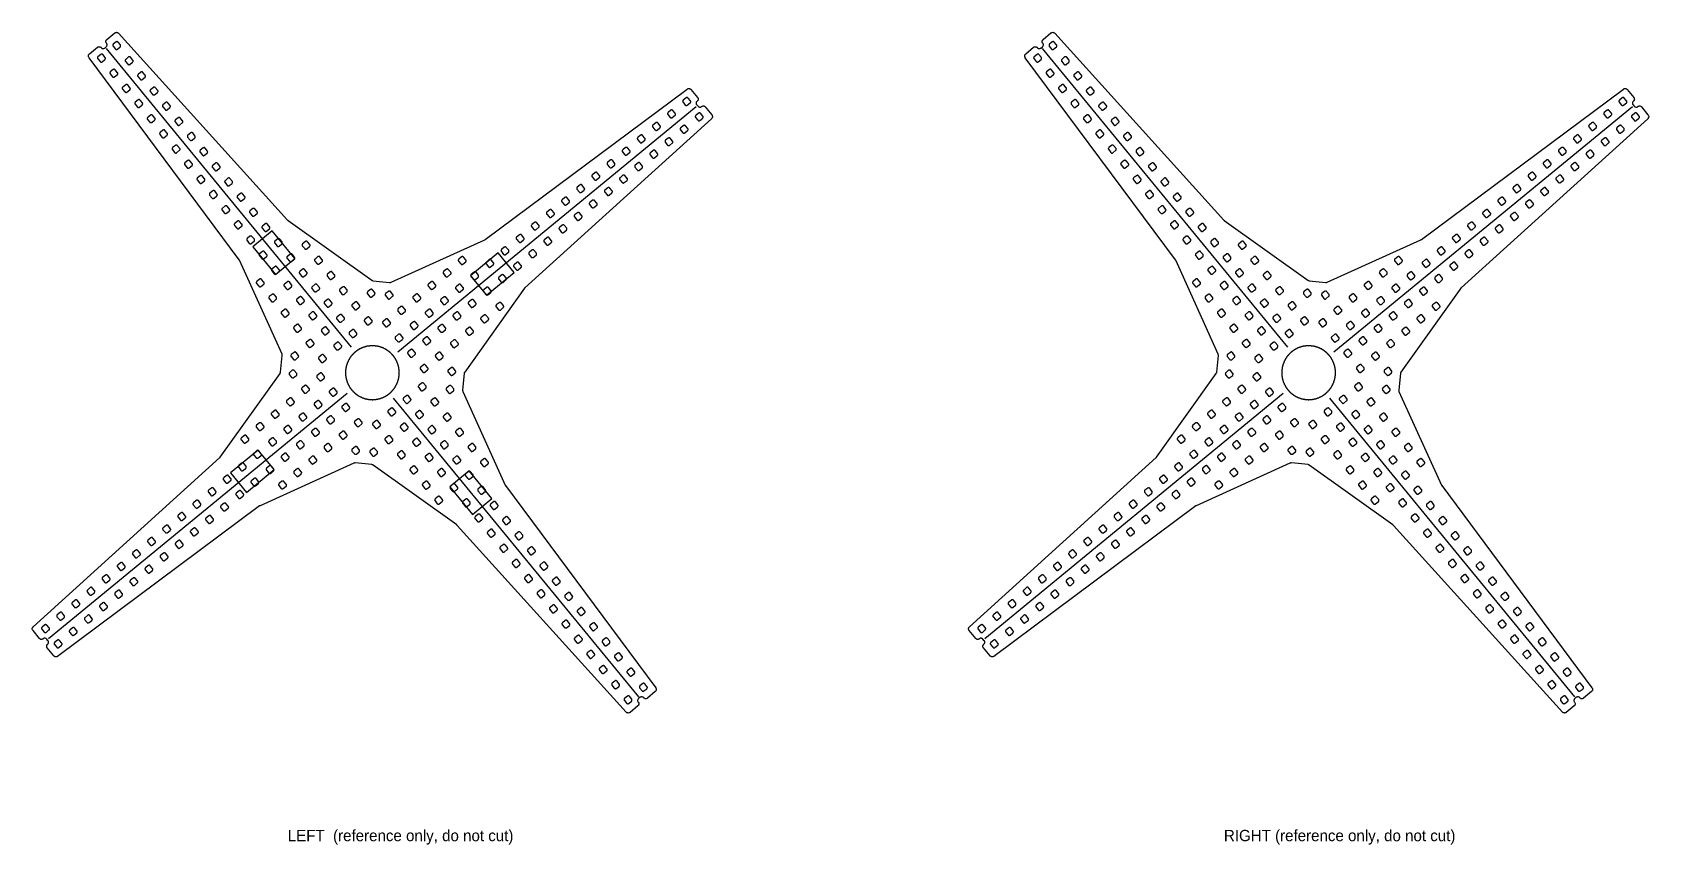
# Model space of a CAD drawing. Header units: millimetres. Extents: x -573 to 573, y -334 to 241.
import ezdxf

# ---------------------------------------------------------------- set-up
doc = ezdxf.new("R2010")
doc.units = ezdxf.units.MM
for name, color, linetype in [('LED_STRIP', 30, 'Continuous'), ('NOTES', 3, 'Continuous'), ('OUTLINE', 7, 'Continuous'), ('SENSOR_UNDER', 6, 'Continuous')]:
    doc.layers.add(name, color=color, linetype=linetype)

msp = doc.modelspace()

# ---------------------------------------------------------------- texts
at = {"layer": 'NOTES'}
for s, p in [('LEFT  (reference only, do not cut)', (-391.8, -331.8)), ('RIGHT (reference only, do not cut)', (271.8, -331.8))]:
    msp.add_text(s, height=8, dxfattribs=at).set_placement(p)

# ---------------------------------------------------------------- linework, layer by layer
at = {"layer": 'LED_STRIP'}
for points in [[(-346.6, 18), (-520.4, 229.6)], [(317.1, 18), (143.2, 229.6)], [(-313.9, 14.8), (-102.2, 188.6)], [(349.8, 14.8), (561.5, 188.6)], [(-349.8, -14.8), (-561.5, -188.6)], [(-317.1, -18), (-143.2, -229.6)], [(313.9, -14.8), (102.2, -188.6)], [(346.6, -18), (520.4, -229.6)]]:
    msp.add_lwpolyline(points, dxfattribs=at)
at = {"layer": 'OUTLINE'}
for points in [[(-397.1, -0.2), (-397, 0.1), (-396.9, 0.5), (-395.8, 12.2), (-395.8, 12.5), (-395.8, 12.9), (-395.9, 13.2), (-426, 79.6), (-426.1, 79.8), (-426.2, 80), (-532.7, 223.1), (-532.9, 223.4), (-533, 223.7), (-533.1, 224.1), (-533.1, 224.4), (-533.1, 224.7), (-533, 225.1), (-532.8, 225.4), (-532.6, 225.6), (-532.4, 225.9), (-526.7, 230.5), (-526.5, 230.7), (-526.3, 230.8), (-526, 230.9), (-525.7, 230.9), (-525.4, 230.9), (-525.1, 230.9), (-524.9, 230.8), (-524.6, 230.6), (-524.4, 230.5), (-524.2, 230.3), (-524.2, 230.2), (-524, 230), (-523.7, 229.8), (-523.5, 229.7), (-523.2, 229.6), (-522.9, 229.5), (-522.7, 229.5), (-522.4, 229.6), (-522.1, 229.7), (-521.8, 229.8), (-521.6, 229.9), (-520.5, 230.8), (-520.3, 231), (-520.1, 231.3), (-520, 231.6), (-519.9, 231.9), (-519.9, 232.2), (-519.9, 232.5), (-520, 232.8), (-520.1, 233.1), (-520.3, 233.4), (-520.3, 233.4), (-520.5, 233.7), (-520.6, 233.9), (-520.7, 234.2), (-520.7, 234.5), (-520.7, 234.8), (-520.7, 235), (-520.6, 235.3), (-520.5, 235.6), (-520.3, 235.8), (-520.1, 236), (-514.5, 240.6), (-514.2, 240.8), (-513.9, 240.9), (-513.5, 241), (-513.2, 241.1), (-512.9, 241), (-512.5, 240.9), (-512.2, 240.8), (-512, 240.6), (-511.7, 240.4), (-392, 108.1), (-391.8, 108), (-391.6, 107.8), (-332.3, 65.5), (-332, 65.3), (-331.7, 65.2), (-331.4, 65.1), (-319.7, 63.9), (-319.3, 63.9), (-319, 64), (-318.6, 64.1), (-252.2, 94.2), (-252, 94.3), (-251.9, 94.4), (-108.7, 200.9), (-108.4, 201.1), (-108.1, 201.2), (-107.8, 201.3), (-107.4, 201.3), (-107.1, 201.2), (-106.8, 201.1), (-106.5, 201), (-106.2, 200.8), (-106, 200.5), (-101.3, 194.9), (-101.2, 194.7), (-101, 194.4), (-100.9, 194.1), (-100.9, 193.7), (-101, 193.4), (-101, 193.1), (-101.2, 192.8), (-101.4, 192.6), (-101.6, 192.4), (-101.6, 192.3), (-101.9, 192.1), (-102, 191.8), (-102.2, 191.6), (-102.3, 191.3), (-102.3, 190.9), (-102.3, 190.6), (-102.2, 190.3), (-102.1, 190), (-101.9, 189.8), (-101, 188.7), (-100.8, 188.5), (-100.5, 188.3), (-100.2, 188.2), (-99.9, 188.1), (-99.6, 188), (-99.3, 188.1), (-99, 188.1), (-98.7, 188.3), (-98.5, 188.5), (-98.4, 188.5), (-98.1, 188.7), (-97.9, 188.8), (-97.6, 188.9), (-97.2, 188.9), (-96.9, 188.9), (-96.6, 188.8), (-96.3, 188.7), (-96.1, 188.5), (-95.9, 188.3), (-91.2, 182.6), (-91, 182.3), (-90.9, 182), (-90.8, 181.7), (-90.8, 181.4), (-90.8, 181), (-90.9, 180.7), (-91, 180.4), (-91.2, 180.1), (-91.4, 179.9), (-223.7, 60.1), (-223.9, 60), (-224, 59.8), (-266.4, 0.5), (-266.6, 0.2), (-266.7, -0.1), (-266.7, -0.5), (-267.9, -12.2), (-267.9, -12.5), (-267.8, -12.9), (-267.7, -13.2), (-237.7, -79.6), (-237.6, -79.8), (-237.4, -80), (-131, -223.1), (-130.8, -223.4), (-130.7, -223.7), (-130.6, -224.1), (-130.6, -224.4), (-130.6, -224.7), (-130.7, -225.1), (-130.9, -225.4), (-131.1, -225.6), (-131.3, -225.9), (-136.9, -230.5), (-137.2, -230.7), (-137.4, -230.8), (-137.7, -230.9), (-138, -230.9), (-138.2, -230.9), (-138.5, -230.9), (-138.8, -230.8), (-139, -230.6), (-139.3, -230.5), (-139.5, -230.3), (-139.5, -230.2), (-139.7, -230), (-139.9, -229.8), (-140.2, -229.7), (-140.5, -229.6), (-140.7, -229.5), (-141, -229.5), (-141.3, -229.6), (-141.6, -229.7), (-141.8, -229.8), (-142.1, -229.9), (-143.1, -230.8), (-143.4, -231), (-143.5, -231.3), (-143.7, -231.6), (-143.8, -231.9), (-143.8, -232.2), (-143.8, -232.5), (-143.7, -232.8), (-143.6, -233.1), (-143.4, -233.4), (-143.3, -233.4), (-143.2, -233.7), (-143, -233.9), (-143, -234.2), (-142.9, -234.5), (-142.9, -234.8), (-143, -235), (-143.1, -235.3), (-143.2, -235.6), (-143.4, -235.8), (-143.6, -236), (-149.2, -240.6), (-149.5, -240.8), (-149.8, -240.9), (-150.1, -241), (-150.5, -241.1), (-150.8, -241), (-151.1, -240.9), (-151.4, -240.8), (-151.7, -240.6), (-152, -240.4), (-271.7, -108.1), (-271.9, -108), (-272, -107.8), (-331.3, -65.5), (-331.6, -65.3), (-332, -65.2), (-332.3, -65.1), (-344, -63.9), (-344.4, -63.9), (-344.7, -64), (-345, -64.1), (-411.4, -94.2), (-411.6, -94.3), (-411.8, -94.4), (-555, -200.9), (-555.3, -201.1), (-555.6, -201.2), (-555.9, -201.3), (-556.2, -201.3), (-556.6, -201.2), (-556.9, -201.1), (-557.2, -201), (-557.5, -200.8), (-557.7, -200.5), (-562.3, -194.9), (-562.5, -194.7), (-562.6, -194.4), (-562.7, -194.2), (-562.7, -193.9), (-562.7, -193.6), (-562.7, -193.3), (-562.6, -193), (-562.5, -192.8), (-562.3, -192.6), (-562.1, -192.4), (-562, -192.3), (-561.8, -192.1), (-561.7, -191.9), (-561.5, -191.6), (-561.4, -191.4), (-561.4, -191.1), (-561.4, -190.8), (-561.4, -190.5), (-561.5, -190.3), (-561.6, -190), (-561.8, -189.8), (-562.7, -188.7), (-562.9, -188.5), (-563.1, -188.3), (-563.4, -188.2), (-563.7, -188.1), (-564, -188), (-564.4, -188.1), (-564.7, -188.1), (-564.9, -188.3), (-565.2, -188.5), (-565.3, -188.5), (-565.5, -188.7), (-565.8, -188.8), (-566, -188.9), (-566.3, -188.9), (-566.6, -188.9), (-566.9, -188.9), (-567.1, -188.8), (-567.4, -188.6), (-567.6, -188.5), (-567.8, -188.3), (-572.4, -182.6), (-572.6, -182.3), (-572.8, -182), (-572.9, -181.7), (-572.9, -181.4), (-572.9, -181), (-572.8, -180.7), (-572.6, -180.4), (-572.5, -180.1), (-572.2, -179.9), (-440, -60.1), (-439.8, -60), (-439.7, -59.8), (-397.3, -0.5), (-397.1, -0.2)], [(266.6, -0.2), (266.7, 0.1), (266.7, 0.5), (267.9, 12.2), (267.9, 12.5), (267.8, 12.9), (267.7, 13.2), (237.7, 79.6), (237.6, 79.8), (237.4, 80), (131, 223.1), (130.8, 223.4), (130.7, 223.7), (130.6, 224.1), (130.6, 224.4), (130.6, 224.7), (130.7, 225.1), (130.9, 225.4), (131.1, 225.6), (131.3, 225.9), (136.9, 230.5), (137.2, 230.7), (137.4, 230.8), (137.7, 230.9), (138, 230.9), (138.2, 230.9), (138.5, 230.9), (138.8, 230.8), (139, 230.6), (139.3, 230.5), (139.5, 230.3), (139.5, 230.2), (139.7, 230), (139.9, 229.8), (140.2, 229.7), (140.5, 229.6), (140.7, 229.5), (141, 229.5), (141.3, 229.6), (141.6, 229.7), (141.8, 229.8), (142.1, 229.9), (143.1, 230.8), (143.4, 231), (143.5, 231.3), (143.7, 231.6), (143.8, 231.9), (143.8, 232.2), (143.8, 232.5), (143.7, 232.8), (143.6, 233.1), (143.4, 233.4), (143.3, 233.4), (143.2, 233.7), (143, 233.9), (143, 234.2), (142.9, 234.5), (142.9, 234.8), (143, 235), (143.1, 235.3), (143.2, 235.6), (143.4, 235.8), (143.6, 236), (149.2, 240.6), (149.5, 240.8), (149.8, 240.9), (150.1, 241), (150.5, 241.1), (150.8, 241), (151.1, 240.9), (151.4, 240.8), (151.7, 240.6), (152, 240.4), (271.7, 108.1), (271.9, 108), (272, 107.8), (331.3, 65.5), (331.6, 65.3), (332, 65.2), (332.3, 65.1), (344, 63.9), (344.4, 63.9), (344.7, 64), (345, 64.1), (411.4, 94.2), (411.6, 94.3), (411.8, 94.4), (555, 200.9), (555.3, 201.1), (555.6, 201.2), (555.9, 201.3), (556.2, 201.3), (556.6, 201.2), (556.9, 201.1), (557.2, 201), (557.5, 200.8), (557.7, 200.5), (562.3, 194.9), (562.5, 194.7), (562.6, 194.4), (562.7, 194.1), (562.8, 193.7), (562.7, 193.4), (562.6, 193.1), (562.5, 192.8), (562.3, 192.6), (562.1, 192.4), (562, 192.3), (561.8, 192.1), (561.6, 191.8), (561.5, 191.6), (561.4, 191.3), (561.4, 190.9), (561.4, 190.6), (561.5, 190.3), (561.6, 190), (561.8, 189.8), (562.7, 188.7), (562.9, 188.5), (563.1, 188.3), (563.4, 188.2), (563.7, 188.1), (564, 188), (564.4, 188.1), (564.7, 188.1), (564.9, 188.3), (565.2, 188.5), (565.3, 188.5), (565.5, 188.7), (565.8, 188.8), (566.1, 188.9), (566.4, 188.9), (566.7, 188.9), (567, 188.8), (567.3, 188.7), (567.6, 188.5), (567.8, 188.3), (572.4, 182.6), (572.6, 182.3), (572.8, 182), (572.9, 181.7), (572.9, 181.4), (572.9, 181), (572.8, 180.7), (572.6, 180.4), (572.5, 180.1), (572.2, 179.9), (440, 60.1), (439.8, 60), (439.7, 59.8), (397.3, 0.5), (397.1, 0.2), (397, -0.1), (396.9, -0.5), (395.8, -12.2), (395.8, -12.5), (395.8, -12.9), (395.9, -13.2), (426, -79.6), (426.1, -79.8), (426.2, -80), (532.7, -223.1), (532.9, -223.4), (533, -223.7), (533.1, -224.1), (533.1, -224.4), (533.1, -224.7), (533, -225.1), (532.8, -225.4), (532.6, -225.6), (532.4, -225.9), (526.7, -230.5), (526.5, -230.7), (526.3, -230.8), (526, -230.9), (525.7, -230.9), (525.4, -230.9), (525.1, -230.9), (524.9, -230.8), (524.6, -230.6), (524.4, -230.5), (524.2, -230.3), (524.2, -230.2), (524, -230), (523.7, -229.8), (523.5, -229.7), (523.2, -229.6), (522.9, -229.5), (522.7, -229.5), (522.4, -229.6), (522.1, -229.7), (521.8, -229.8), (521.6, -229.9), (520.5, -230.8), (520.3, -231), (520.1, -231.3), (520, -231.6), (519.9, -231.9), (519.9, -232.2), (519.9, -232.5), (520, -232.8), (520.1, -233.1), (520.3, -233.4), (520.3, -233.4), (520.5, -233.7), (520.6, -233.9), (520.7, -234.2), (520.7, -234.5), (520.7, -234.8), (520.7, -235), (520.6, -235.3), (520.5, -235.6), (520.3, -235.8), (520.1, -236), (514.5, -240.6), (514.2, -240.8), (513.9, -240.9), (513.5, -241), (513.2, -241.1), (512.9, -241), (512.5, -240.9), (512.2, -240.8), (512, -240.6), (511.7, -240.4), (392, -108.1), (391.8, -108), (391.6, -107.8), (332.3, -65.5), (332, -65.3), (331.7, -65.2), (331.4, -65.1), (319.7, -63.9), (319.3, -63.9), (319, -64), (318.6, -64.1), (252.2, -94.2), (252, -94.3), (251.9, -94.4), (108.7, -200.9), (108.4, -201.1), (108.1, -201.2), (107.8, -201.3), (107.4, -201.3), (107.1, -201.2), (106.8, -201.1), (106.5, -201), (106.2, -200.8), (106, -200.5), (101.3, -194.9), (101.2, -194.7), (101, -194.4), (101, -194.2), (100.9, -193.9), (100.9, -193.6), (101, -193.3), (101.1, -193), (101.2, -192.8), (101.4, -192.6), (101.6, -192.4), (101.6, -192.3), (101.8, -192.1), (102, -191.9), (102.1, -191.6), (102.2, -191.4), (102.3, -191.1), (102.3, -190.8), (102.3, -190.5), (102.2, -190.3), (102.1, -190), (101.9, -189.8), (101, -188.7), (100.8, -188.5), (100.5, -188.3), (100.2, -188.2), (99.9, -188.1), (99.6, -188), (99.3, -188.1), (99, -188.1), (98.7, -188.3), (98.5, -188.5), (98.4, -188.5), (98.2, -188.7), (97.9, -188.8), (97.6, -188.9), (97.4, -188.9), (97.1, -188.9), (96.8, -188.9), (96.5, -188.8), (96.3, -188.6), (96.1, -188.5), (95.9, -188.3), (91.2, -182.6), (91, -182.3), (90.9, -182), (90.8, -181.7), (90.8, -181.4), (90.8, -181), (90.9, -180.7), (91, -180.4), (91.2, -180.1), (91.4, -179.9), (223.7, -60.1), (223.9, -60), (224, -59.8), (266.4, -0.5), (266.6, -0.2)], [(-513.5, 228.9), (-513.4, 228.9), (-513.2, 228.9), (-513.1, 228.9), (-512.9, 228.9), (-512.8, 229), (-512.6, 229.1), (-510.6, 230.7), (-510.5, 230.8), (-510.4, 231), (-510.3, 231.1), (-510.3, 231.3), (-510.3, 231.4), (-510.3, 231.6), (-510.3, 231.7), (-510.3, 231.9), (-510.4, 232), (-510.5, 232.1), (-512.1, 234.2), (-512.2, 234.3), (-512.4, 234.4), (-512.5, 234.4), (-512.7, 234.5), (-512.8, 234.5), (-513, 234.5), (-513.1, 234.5), (-513.3, 234.4), (-513.4, 234.4), (-513.5, 234.3), (-515.6, 232.6), (-515.7, 232.5), (-515.8, 232.4), (-515.8, 232.3), (-515.9, 232.1), (-515.9, 232), (-515.9, 231.8), (-515.9, 231.7), (-515.8, 231.5), (-515.8, 231.4), (-515.7, 231.2), (-514, 229.2), (-513.9, 229.1), (-513.8, 229), (-513.7, 228.9), (-513.5, 228.9)], [(150.2, 228.9), (150.3, 228.9), (150.5, 228.9), (150.6, 228.9), (150.8, 228.9), (150.9, 229), (151, 229.1), (153.1, 230.7), (153.2, 230.8), (153.3, 231), (153.3, 231.1), (153.4, 231.3), (153.4, 231.4), (153.4, 231.6), (153.4, 231.7), (153.3, 231.9), (153.3, 232), (153.2, 232.1), (151.5, 234.2), (151.4, 234.3), (151.3, 234.4), (151.2, 234.4), (151, 234.5), (150.9, 234.5), (150.7, 234.5), (150.6, 234.5), (150.4, 234.4), (150.3, 234.4), (150.1, 234.3), (148.1, 232.6), (148, 232.5), (147.9, 232.4), (147.8, 232.3), (147.8, 232.1), (147.8, 232), (147.8, 231.8), (147.8, 231.7), (147.8, 231.5), (147.9, 231.4), (148, 231.2), (149.6, 229.2), (149.7, 229.1), (149.9, 229), (150, 228.9), (150.2, 228.9)], [(-524.3, 220), (-524.2, 220), (-524, 220), (-523.9, 220), (-523.7, 220), (-523.6, 220.1), (-523.4, 220.2), (-521.4, 221.8), (-521.3, 222), (-521.2, 222.1), (-521.2, 222.2), (-521.1, 222.4), (-521.1, 222.5), (-521.1, 222.7), (-521.1, 222.8), (-521.1, 223), (-521.2, 223.1), (-521.3, 223.3), (-523, 225.3), (-523.1, 225.4), (-523.2, 225.5), (-523.3, 225.5), (-523.5, 225.6), (-523.6, 225.6), (-523.8, 225.6), (-523.9, 225.6), (-524.1, 225.6), (-524.2, 225.5), (-524.4, 225.4), (-526.4, 223.8), (-526.5, 223.6), (-526.6, 223.5), (-526.7, 223.4), (-526.7, 223.2), (-526.7, 223.1), (-526.7, 222.9), (-526.7, 222.8), (-526.7, 222.6), (-526.6, 222.5), (-526.5, 222.3), (-524.9, 220.3), (-524.7, 220.2), (-524.6, 220.1), (-524.5, 220.1), (-524.3, 220)], [(-504.7, 218.2), (-504.5, 218.1), (-504.4, 218.1), (-504.2, 218.1), (-504.1, 218.2), (-503.9, 218.3), (-503.8, 218.4), (-501.8, 220), (-501.7, 220.1), (-501.6, 220.2), (-501.5, 220.4), (-501.5, 220.5), (-501.4, 220.7), (-501.4, 220.8), (-501.5, 221), (-501.5, 221.1), (-501.6, 221.3), (-501.7, 221.4), (-503.3, 223.4), (-503.4, 223.5), (-503.6, 223.6), (-503.7, 223.7), (-503.8, 223.8), (-504, 223.8), (-504.2, 223.8), (-504.3, 223.8), (-504.5, 223.7), (-504.6, 223.6), (-504.7, 223.6), (-506.7, 221.9), (-506.8, 221.8), (-506.9, 221.7), (-507, 221.5), (-507.1, 221.4), (-507.1, 221.2), (-507.1, 221.1), (-507.1, 220.9), (-507, 220.8), (-507, 220.6), (-506.9, 220.5), (-505.2, 218.5), (-505.1, 218.4), (-505, 218.3), (-504.9, 218.2), (-504.7, 218.2)], [(139.3, 220), (139.5, 220), (139.6, 220), (139.8, 220), (140, 220), (140.1, 220.1), (140.2, 220.2), (142.2, 221.8), (142.3, 222), (142.4, 222.1), (142.5, 222.2), (142.6, 222.4), (142.6, 222.5), (142.6, 222.7), (142.6, 222.8), (142.5, 223), (142.5, 223.1), (142.4, 223.3), (140.7, 225.3), (140.6, 225.4), (140.5, 225.5), (140.3, 225.5), (140.2, 225.6), (140, 225.6), (139.9, 225.6), (139.7, 225.6), (139.6, 225.6), (139.4, 225.5), (139.3, 225.4), (137.3, 223.8), (137.2, 223.6), (137.1, 223.5), (137, 223.4), (137, 223.2), (136.9, 223.1), (136.9, 222.9), (137, 222.8), (137, 222.6), (137.1, 222.5), (137.2, 222.3), (138.8, 220.3), (138.9, 220.2), (139, 220.1), (139.2, 220.1), (139.3, 220)], [(159, 218.2), (159.1, 218.1), (159.3, 218.1), (159.4, 218.1), (159.6, 218.2), (159.7, 218.3), (159.9, 218.4), (161.9, 220), (162, 220.1), (162.1, 220.2), (162.1, 220.4), (162.2, 220.5), (162.2, 220.7), (162.2, 220.8), (162.2, 221), (162.2, 221.1), (162.1, 221.3), (162, 221.4), (160.4, 223.4), (160.2, 223.5), (160.1, 223.6), (160, 223.7), (159.8, 223.8), (159.7, 223.8), (159.5, 223.8), (159.4, 223.8), (159.2, 223.7), (159.1, 223.6), (158.9, 223.6), (156.9, 221.9), (156.8, 221.8), (156.7, 221.7), (156.7, 221.5), (156.6, 221.4), (156.6, 221.2), (156.6, 221.1), (156.6, 220.9), (156.6, 220.8), (156.7, 220.6), (156.8, 220.5), (158.4, 218.5), (158.6, 218.4), (158.7, 218.3), (158.8, 218.2), (159, 218.2)], [(-515.4, 209.2), (-515.2, 209.2), (-515.1, 209.3), (-514.9, 209.3), (-514.8, 209.4), (-514.6, 209.5), (-512.6, 211.1), (-512.5, 211.2), (-512.4, 211.3), (-512.3, 211.5), (-512.3, 211.6), (-512.3, 211.8), (-512.3, 211.9), (-512.3, 212.1), (-512.3, 212.3), (-512.4, 212.4), (-512.5, 212.5), (-514.1, 214.5), (-514.2, 214.6), (-514.4, 214.7), (-514.5, 214.8), (-514.7, 214.9), (-514.8, 214.9), (-515, 214.9), (-515.1, 214.9), (-515.3, 214.8), (-515.4, 214.8), (-515.5, 214.7), (-517.6, 213), (-517.7, 212.9), (-517.8, 212.8), (-517.8, 212.6), (-517.9, 212.5), (-517.9, 212.3), (-517.9, 212.2), (-517.9, 212), (-517.8, 211.9), (-517.8, 211.7), (-517.7, 211.6), (-516, 209.6), (-515.9, 209.5), (-515.8, 209.4), (-515.7, 209.3), (-515.5, 209.3), (-515.4, 209.2)], [(-495.9, 207.4), (-495.7, 207.4), (-495.6, 207.4), (-495.4, 207.4), (-495.3, 207.5), (-495.1, 207.5), (-495, 207.6), (-493, 209.3), (-492.9, 209.4), (-492.8, 209.5), (-492.7, 209.6), (-492.7, 209.8), (-492.6, 209.9), (-492.6, 210.1), (-492.6, 210.3), (-492.7, 210.4), (-492.8, 210.5), (-492.9, 210.7), (-494.5, 212.7), (-494.6, 212.8), (-494.7, 212.9), (-494.9, 213), (-495, 213), (-495.2, 213), (-495.3, 213), (-495.5, 213), (-495.6, 213), (-495.8, 212.9), (-495.9, 212.8), (-497.9, 211.2), (-498, 211.1), (-498.1, 210.9), (-498.2, 210.8), (-498.3, 210.7), (-498.3, 210.5), (-498.3, 210.3), (-498.3, 210.2), (-498.2, 210), (-498.1, 209.9), (-498.1, 209.8), (-496.4, 207.8), (-496.3, 207.6), (-496.2, 207.5), (-496, 207.5), (-495.9, 207.4)], [(148.3, 209.2), (148.5, 209.2), (148.6, 209.3), (148.8, 209.3), (148.9, 209.4), (149, 209.5), (151, 211.1), (151.2, 211.2), (151.3, 211.3), (151.3, 211.5), (151.4, 211.6), (151.4, 211.8), (151.4, 211.9), (151.4, 212.1), (151.3, 212.3), (151.3, 212.4), (151.2, 212.5), (149.5, 214.5), (149.4, 214.6), (149.3, 214.7), (149.2, 214.8), (149, 214.9), (148.9, 214.9), (148.7, 214.9), (148.5, 214.9), (148.4, 214.8), (148.3, 214.8), (148.1, 214.7), (146.1, 213), (146, 212.9), (145.9, 212.8), (145.8, 212.6), (145.8, 212.5), (145.8, 212.3), (145.8, 212.2), (145.8, 212), (145.8, 211.9), (145.9, 211.7), (146, 211.6), (147.6, 209.6), (147.7, 209.5), (147.9, 209.4), (148, 209.3), (148.2, 209.3), (148.3, 209.2)], [(167.8, 207.4), (167.9, 207.4), (168.1, 207.4), (168.3, 207.4), (168.4, 207.5), (168.5, 207.5), (168.7, 207.6), (170.7, 209.3), (170.8, 209.4), (170.9, 209.5), (171, 209.6), (171, 209.8), (171, 209.9), (171, 210.1), (171, 210.3), (171, 210.4), (170.9, 210.5), (170.8, 210.7), (169.2, 212.7), (169.1, 212.8), (168.9, 212.9), (168.8, 213), (168.6, 213), (168.5, 213), (168.3, 213), (168.2, 213), (168, 213), (167.9, 212.9), (167.8, 212.8), (165.8, 211.2), (165.6, 211.1), (165.5, 210.9), (165.5, 210.8), (165.4, 210.7), (165.4, 210.5), (165.4, 210.3), (165.4, 210.2), (165.5, 210), (165.5, 209.9), (165.6, 209.8), (167.3, 207.8), (167.4, 207.6), (167.5, 207.5), (167.6, 207.5), (167.8, 207.4)], [(-506.7, 198.5), (-506.6, 198.5), (-506.4, 198.5), (-506.2, 198.5), (-506.1, 198.6), (-505.9, 198.6), (-505.8, 198.7), (-503.8, 200.4), (-503.7, 200.5), (-503.6, 200.6), (-503.5, 200.8), (-503.5, 200.9), (-503.4, 201.1), (-503.4, 201.2), (-503.5, 201.4), (-503.5, 201.5), (-503.6, 201.7), (-503.7, 201.8), (-505.3, 203.8), (-505.4, 203.9), (-505.6, 204), (-505.7, 204.1), (-505.8, 204.1), (-506, 204.2), (-506.2, 204.2), (-506.3, 204.1), (-506.5, 204.1), (-506.6, 204), (-506.7, 203.9), (-508.7, 202.3), (-508.9, 202.2), (-508.9, 202.1), (-509, 201.9), (-509.1, 201.8), (-509.1, 201.6), (-509.1, 201.5), (-509.1, 201.3), (-509, 201.1), (-509, 201), (-508.9, 200.9), (-507.2, 198.9), (-507.1, 198.8), (-507, 198.7), (-506.9, 198.6), (-506.7, 198.5)], [(-487.1, 196.7), (-486.9, 196.7), (-486.8, 196.7), (-486.6, 196.7), (-486.5, 196.7), (-486.3, 196.8), (-486.2, 196.9), (-484.2, 198.5), (-484.1, 198.6), (-484, 198.8), (-483.9, 198.9), (-483.8, 199.1), (-483.8, 199.2), (-483.8, 199.4), (-483.8, 199.5), (-483.9, 199.7), (-483.9, 199.8), (-484, 199.9), (-485.7, 202), (-485.8, 202.1), (-485.9, 202.2), (-486.1, 202.2), (-486.2, 202.3), (-486.4, 202.3), (-486.5, 202.3), (-486.7, 202.3), (-486.8, 202.2), (-487, 202.2), (-487.1, 202.1), (-489.1, 200.4), (-489.2, 200.3), (-489.3, 200.2), (-489.4, 200.1), (-489.4, 199.9), (-489.5, 199.8), (-489.5, 199.6), (-489.4, 199.5), (-489.4, 199.3), (-489.3, 199.2), (-489.2, 199), (-487.6, 197), (-487.5, 196.9), (-487.4, 196.8), (-487.2, 196.7), (-487.1, 196.7)], [(-111.8, 192.5), (-111.9, 192.3), (-111.9, 192.2), (-111.8, 192), (-111.8, 191.9), (-111.7, 191.7), (-111.6, 191.6), (-110, 189.6), (-109.9, 189.5), (-109.8, 189.4), (-109.6, 189.3), (-109.5, 189.3), (-109.3, 189.2), (-109.2, 189.2), (-109, 189.3), (-108.9, 189.3), (-108.7, 189.4), (-108.6, 189.5), (-106.6, 191.1), (-106.5, 191.2), (-106.4, 191.4), (-106.3, 191.5), (-106.2, 191.6), (-106.2, 191.8), (-106.2, 191.9), (-106.2, 192.1), (-106.3, 192.3), (-106.3, 192.4), (-106.4, 192.5), (-108.1, 194.5), (-108.2, 194.6), (-108.3, 194.7), (-108.5, 194.8), (-108.6, 194.9), (-108.8, 194.9), (-108.9, 194.9), (-109.1, 194.9), (-109.2, 194.8), (-109.4, 194.8), (-109.5, 194.7), (-111.5, 193), (-111.6, 192.9), (-111.7, 192.8), (-111.8, 192.6), (-111.8, 192.5)], [(157, 198.5), (157.1, 198.5), (157.3, 198.5), (157.4, 198.5), (157.6, 198.6), (157.7, 198.6), (157.9, 198.7), (159.9, 200.4), (160, 200.5), (160.1, 200.6), (160.1, 200.8), (160.2, 200.9), (160.2, 201.1), (160.2, 201.2), (160.2, 201.4), (160.2, 201.5), (160.1, 201.7), (160, 201.8), (158.4, 203.8), (158.2, 203.9), (158.1, 204), (158, 204.1), (157.8, 204.1), (157.7, 204.2), (157.5, 204.2), (157.4, 204.1), (157.2, 204.1), (157.1, 204), (156.9, 203.9), (154.9, 202.3), (154.8, 202.2), (154.7, 202.1), (154.7, 201.9), (154.6, 201.8), (154.6, 201.6), (154.6, 201.5), (154.6, 201.3), (154.6, 201.1), (154.7, 201), (154.8, 200.9), (156.4, 198.9), (156.6, 198.8), (156.7, 198.7), (156.8, 198.6), (157, 198.5)], [(176.6, 196.7), (176.8, 196.7), (176.9, 196.7), (177.1, 196.7), (177.2, 196.7), (177.4, 196.8), (177.5, 196.9), (179.5, 198.5), (179.6, 198.6), (179.7, 198.8), (179.8, 198.9), (179.8, 199.1), (179.9, 199.2), (179.9, 199.4), (179.8, 199.5), (179.8, 199.7), (179.7, 199.8), (179.6, 199.9), (178, 202), (177.9, 202.1), (177.8, 202.2), (177.6, 202.2), (177.5, 202.3), (177.3, 202.3), (177.2, 202.3), (177, 202.3), (176.8, 202.2), (176.7, 202.2), (176.6, 202.1), (174.6, 200.4), (174.5, 200.3), (174.4, 200.2), (174.3, 200.1), (174.2, 199.9), (174.2, 199.8), (174.2, 199.6), (174.2, 199.5), (174.3, 199.3), (174.3, 199.2), (174.4, 199), (176.1, 197), (176.2, 196.9), (176.3, 196.8), (176.5, 196.7), (176.6, 196.7)], [(551.8, 192.5), (551.8, 192.3), (551.8, 192.2), (551.8, 192), (551.9, 191.9), (551.9, 191.7), (552, 191.6), (553.7, 189.6), (553.8, 189.5), (553.9, 189.4), (554.1, 189.3), (554.2, 189.3), (554.4, 189.2), (554.5, 189.2), (554.7, 189.3), (554.8, 189.3), (555, 189.4), (555.1, 189.5), (557.1, 191.1), (557.2, 191.2), (557.3, 191.4), (557.4, 191.5), (557.4, 191.6), (557.5, 191.8), (557.5, 191.9), (557.4, 192.1), (557.4, 192.3), (557.3, 192.4), (557.2, 192.5), (555.6, 194.5), (555.5, 194.6), (555.4, 194.7), (555.2, 194.8), (555.1, 194.9), (554.9, 194.9), (554.8, 194.9), (554.6, 194.9), (554.5, 194.8), (554.3, 194.8), (554.2, 194.7), (552.2, 193), (552.1, 192.9), (552, 192.8), (551.9, 192.6), (551.8, 192.5)], [(-497.9, 187.8), (-497.7, 187.8), (-497.6, 187.8), (-497.4, 187.8), (-497.3, 187.8), (-497.1, 187.9), (-497, 188), (-495, 189.7), (-494.9, 189.8), (-494.8, 189.9), (-494.7, 190), (-494.7, 190.2), (-494.6, 190.3), (-494.6, 190.5), (-494.7, 190.6), (-494.7, 190.8), (-494.8, 190.9), (-494.9, 191.1), (-496.5, 193.1), (-496.6, 193.2), (-496.7, 193.3), (-496.9, 193.3), (-497, 193.4), (-497.2, 193.4), (-497.3, 193.4), (-497.5, 193.4), (-497.6, 193.4), (-497.8, 193.3), (-497.9, 193.2), (-499.9, 191.6), (-500, 191.4), (-500.1, 191.3), (-500.2, 191.2), (-500.3, 191), (-500.3, 190.9), (-500.3, 190.7), (-500.3, 190.6), (-500.2, 190.4), (-500.1, 190.3), (-500.1, 190.1), (-498.4, 188.1), (-498.3, 188), (-498.2, 187.9), (-498, 187.9), (-497.9, 187.8)], [(-478.3, 186), (-478.1, 185.9), (-477.9, 185.9), (-477.8, 186), (-477.6, 186), (-477.5, 186.1), (-477.4, 186.2), (-475.4, 187.8), (-475.2, 187.9), (-475.2, 188), (-475.1, 188.2), (-475, 188.3), (-475, 188.5), (-475, 188.6), (-475, 188.8), (-475.1, 188.9), (-475.1, 189.1), (-475.2, 189.2), (-476.9, 191.2), (-477, 191.3), (-477.1, 191.4), (-477.2, 191.5), (-477.4, 191.6), (-477.5, 191.6), (-477.7, 191.6), (-477.9, 191.6), (-478, 191.5), (-478.1, 191.4), (-478.3, 191.4), (-480.3, 189.7), (-480.4, 189.6), (-480.5, 189.5), (-480.6, 189.3), (-480.6, 189.2), (-480.6, 189), (-480.7, 188.9), (-480.6, 188.7), (-480.6, 188.6), (-480.5, 188.4), (-480.4, 188.3), (-478.8, 186.3), (-478.7, 186.2), (-478.5, 186.1), (-478.4, 186), (-478.3, 186)], [(-122.6, 183.7), (-122.6, 183.5), (-122.6, 183.4), (-122.6, 183.2), (-122.5, 183.1), (-122.5, 182.9), (-122.4, 182.8), (-120.7, 180.8), (-120.6, 180.7), (-120.5, 180.6), (-120.3, 180.5), (-120.2, 180.5), (-120, 180.4), (-119.9, 180.4), (-119.7, 180.4), (-119.6, 180.5), (-119.4, 180.6), (-119.3, 180.7), (-117.3, 182.3), (-117.2, 182.4), (-117.1, 182.5), (-117, 182.7), (-117, 182.8), (-116.9, 183), (-116.9, 183.1), (-117, 183.3), (-117, 183.4), (-117.1, 183.6), (-117.2, 183.7), (-118.8, 185.7), (-118.9, 185.8), (-119.1, 185.9), (-119.2, 186), (-119.3, 186.1), (-119.5, 186.1), (-119.6, 186.1), (-119.8, 186.1), (-120, 186), (-120.1, 185.9), (-120.2, 185.9), (-122.2, 184.2), (-122.3, 184.1), (-122.4, 184), (-122.5, 183.8), (-122.6, 183.7)], [(-102.9, 181.7), (-103, 181.5), (-103, 181.4), (-103, 181.2), (-102.9, 181.1), (-102.8, 180.9), (-102.8, 180.8), (-101.1, 178.8), (-101, 178.7), (-100.9, 178.6), (-100.7, 178.5), (-100.6, 178.5), (-100.4, 178.4), (-100.3, 178.4), (-100.1, 178.4), (-100, 178.5), (-99.8, 178.6), (-99.7, 178.6), (-97.7, 180.3), (-97.6, 180.4), (-97.5, 180.5), (-97.4, 180.7), (-97.4, 180.8), (-97.3, 181), (-97.3, 181.1), (-97.3, 181.3), (-97.4, 181.4), (-97.5, 181.6), (-97.5, 181.7), (-99.2, 183.7), (-99.3, 183.8), (-99.4, 183.9), (-99.6, 184), (-99.7, 184), (-99.9, 184.1), (-100, 184.1), (-100.2, 184.1), (-100.3, 184), (-100.5, 183.9), (-100.6, 183.9), (-102.6, 182.2), (-102.7, 182.1), (-102.8, 182), (-102.9, 181.8), (-102.9, 181.7)], [(165.8, 187.8), (165.9, 187.8), (166.1, 187.8), (166.2, 187.8), (166.4, 187.8), (166.5, 187.9), (166.7, 188), (168.7, 189.7), (168.8, 189.8), (168.9, 189.9), (169, 190), (169, 190.2), (169, 190.3), (169, 190.5), (169, 190.6), (169, 190.8), (168.9, 190.9), (168.8, 191.1), (167.2, 193.1), (167.1, 193.2), (166.9, 193.3), (166.8, 193.3), (166.6, 193.4), (166.5, 193.4), (166.3, 193.4), (166.2, 193.4), (166, 193.4), (165.9, 193.3), (165.8, 193.2), (163.7, 191.6), (163.6, 191.4), (163.5, 191.3), (163.5, 191.2), (163.4, 191), (163.4, 190.9), (163.4, 190.7), (163.4, 190.6), (163.5, 190.4), (163.5, 190.3), (163.6, 190.1), (165.3, 188.1), (165.4, 188), (165.5, 187.9), (165.6, 187.9), (165.8, 187.8)], [(185.4, 186), (185.6, 185.9), (185.7, 185.9), (185.9, 186), (186, 186), (186.2, 186.1), (186.3, 186.2), (188.3, 187.8), (188.4, 187.9), (188.5, 188), (188.6, 188.2), (188.6, 188.3), (188.7, 188.5), (188.7, 188.6), (188.7, 188.8), (188.6, 188.9), (188.5, 189.1), (188.5, 189.2), (186.8, 191.2), (186.7, 191.3), (186.6, 191.4), (186.4, 191.5), (186.3, 191.6), (186.1, 191.6), (186, 191.6), (185.8, 191.6), (185.7, 191.5), (185.5, 191.4), (185.4, 191.4), (183.4, 189.7), (183.3, 189.6), (183.2, 189.5), (183.1, 189.3), (183.1, 189.2), (183, 189), (183, 188.9), (183, 188.7), (183.1, 188.6), (183.2, 188.4), (183.2, 188.3), (184.9, 186.3), (185, 186.2), (185.1, 186.1), (185.3, 186), (185.4, 186)], [(541.1, 183.7), (541.1, 183.5), (541.1, 183.4), (541.1, 183.2), (541.1, 183.1), (541.2, 182.9), (541.3, 182.8), (543, 180.8), (543.1, 180.7), (543.2, 180.6), (543.3, 180.5), (543.5, 180.5), (543.6, 180.4), (543.8, 180.4), (543.9, 180.4), (544.1, 180.5), (544.2, 180.6), (544.4, 180.7), (546.4, 182.3), (546.5, 182.4), (546.6, 182.5), (546.6, 182.7), (546.7, 182.8), (546.7, 183), (546.7, 183.1), (546.7, 183.3), (546.7, 183.4), (546.6, 183.6), (546.5, 183.7), (544.9, 185.7), (544.7, 185.8), (544.6, 185.9), (544.5, 186), (544.3, 186.1), (544.2, 186.1), (544, 186.1), (543.9, 186.1), (543.7, 186), (543.6, 185.9), (543.4, 185.9), (541.4, 184.2), (541.3, 184.1), (541.2, 184), (541.2, 183.8), (541.1, 183.7)], [(560.7, 181.7), (560.7, 181.5), (560.7, 181.4), (560.7, 181.2), (560.8, 181.1), (560.8, 180.9), (560.9, 180.8), (562.6, 178.8), (562.7, 178.7), (562.8, 178.6), (562.9, 178.5), (563.1, 178.5), (563.2, 178.4), (563.4, 178.4), (563.6, 178.4), (563.7, 178.5), (563.8, 178.6), (564, 178.6), (566, 180.3), (566.1, 180.4), (566.2, 180.5), (566.3, 180.7), (566.3, 180.8), (566.3, 181), (566.3, 181.1), (566.3, 181.3), (566.3, 181.4), (566.2, 181.6), (566.1, 181.7), (564.5, 183.7), (564.4, 183.8), (564.2, 183.9), (564.1, 184), (564, 184), (563.8, 184.1), (563.6, 184.1), (563.5, 184.1), (563.3, 184), (563.2, 183.9), (563.1, 183.9), (561.1, 182.2), (560.9, 182.1), (560.8, 182), (560.8, 181.8), (560.7, 181.7)], [(-489.1, 177.1), (-488.9, 177), (-488.8, 177), (-488.6, 177.1), (-488.5, 177.1), (-488.3, 177.2), (-488.2, 177.3), (-486.2, 178.9), (-486.1, 179), (-486, 179.2), (-485.9, 179.3), (-485.8, 179.4), (-485.8, 179.6), (-485.8, 179.8), (-485.8, 179.9), (-485.9, 180.1), (-485.9, 180.2), (-486, 180.3), (-487.7, 182.3), (-487.8, 182.4), (-487.9, 182.5), (-488.1, 182.6), (-488.2, 182.7), (-488.4, 182.7), (-488.5, 182.7), (-488.7, 182.7), (-488.8, 182.6), (-489, 182.6), (-489.1, 182.5), (-491.1, 180.8), (-491.2, 180.7), (-491.3, 180.6), (-491.4, 180.4), (-491.4, 180.3), (-491.5, 180.1), (-491.5, 180), (-491.4, 179.8), (-491.4, 179.7), (-491.3, 179.5), (-491.2, 179.4), (-489.6, 177.4), (-489.5, 177.3), (-489.4, 177.2), (-489.2, 177.1), (-489.1, 177.1)], [(-480.3, 166.3), (-480.1, 166.3), (-479.9, 166.3), (-479.8, 166.3), (-479.6, 166.4), (-479.5, 166.4), (-479.4, 166.5), (-477.4, 168.2), (-477.2, 168.3), (-477.2, 168.4), (-477.1, 168.6), (-477, 168.7), (-477, 168.9), (-477, 169), (-477, 169.2), (-477.1, 169.3), (-477.1, 169.5), (-477.2, 169.6), (-478.9, 171.6), (-479, 171.7), (-479.1, 171.8), (-479.2, 171.9), (-479.4, 171.9), (-479.5, 172), (-479.7, 172), (-479.9, 171.9), (-480, 171.9), (-480.2, 171.8), (-480.3, 171.7), (-482.3, 170.1), (-482.4, 170), (-482.5, 169.9), (-482.6, 169.7), (-482.6, 169.6), (-482.7, 169.4), (-482.7, 169.3), (-482.6, 169.1), (-482.6, 169), (-482.5, 168.8), (-482.4, 168.7), (-480.8, 166.7), (-480.7, 166.6), (-480.5, 166.5), (-480.4, 166.4), (-480.3, 166.3)], [(-469.3, 175.2), (-469.1, 175.2), (-469, 175.2), (-468.8, 175.3), (-468.7, 175.3), (-468.6, 175.4), (-466.5, 177.1), (-466.4, 177.2), (-466.3, 177.3), (-466.3, 177.4), (-466.2, 177.6), (-466.2, 177.7), (-466.2, 177.9), (-466.2, 178.1), (-466.2, 178.2), (-466.3, 178.4), (-466.4, 178.5), (-468.1, 180.5), (-468.2, 180.6), (-468.3, 180.7), (-468.4, 180.8), (-468.6, 180.8), (-468.7, 180.8), (-468.9, 180.9), (-469, 180.8), (-469.2, 180.8), (-469.3, 180.7), (-469.5, 180.6), (-471.5, 179), (-471.6, 178.9), (-471.7, 178.7), (-471.8, 178.6), (-471.8, 178.5), (-471.8, 178.3), (-471.8, 178.1), (-471.8, 178), (-471.8, 177.8), (-471.7, 177.7), (-471.6, 177.6), (-470, 175.6), (-469.9, 175.4), (-469.7, 175.4), (-469.6, 175.3), (-469.4, 175.2), (-469.3, 175.2)], [(-133.3, 174.9), (-133.3, 174.7), (-133.3, 174.6), (-133.3, 174.4), (-133.3, 174.3), (-133.2, 174.1), (-133.1, 174), (-131.5, 172), (-131.3, 171.9), (-131.2, 171.8), (-131.1, 171.7), (-130.9, 171.6), (-130.8, 171.6), (-130.6, 171.6), (-130.5, 171.6), (-130.3, 171.7), (-130.2, 171.7), (-130, 171.8), (-128, 173.5), (-127.9, 173.6), (-127.8, 173.7), (-127.8, 173.9), (-127.7, 174), (-127.7, 174.2), (-127.7, 174.3), (-127.7, 174.5), (-127.7, 174.6), (-127.8, 174.8), (-127.9, 174.9), (-129.5, 176.9), (-129.7, 177), (-129.8, 177.1), (-129.9, 177.2), (-130.1, 177.2), (-130.2, 177.3), (-130.4, 177.3), (-130.5, 177.2), (-130.7, 177.2), (-130.8, 177.1), (-131, 177), (-133, 175.4), (-133.1, 175.3), (-133.2, 175.2), (-133.2, 175), (-133.3, 174.9)], [(-113.7, 172.9), (-113.7, 172.7), (-113.7, 172.6), (-113.7, 172.4), (-113.6, 172.2), (-113.6, 172.1), (-113.5, 172), (-111.8, 170), (-111.7, 169.9), (-111.6, 169.8), (-111.5, 169.7), (-111.3, 169.6), (-111.2, 169.6), (-111, 169.6), (-110.8, 169.6), (-110.7, 169.7), (-110.6, 169.7), (-110.4, 169.8), (-108.4, 171.5), (-108.3, 171.6), (-108.2, 171.7), (-108.1, 171.9), (-108.1, 172), (-108.1, 172.2), (-108.1, 172.3), (-108.1, 172.5), (-108.1, 172.6), (-108.2, 172.8), (-108.3, 172.9), (-109.9, 174.9), (-110, 175), (-110.2, 175.1), (-110.3, 175.2), (-110.5, 175.2), (-110.6, 175.3), (-110.8, 175.3), (-110.9, 175.2), (-111.1, 175.2), (-111.2, 175.1), (-111.3, 175), (-113.3, 173.4), (-113.5, 173.3), (-113.6, 173.2), (-113.6, 173), (-113.7, 172.9)], [(174.6, 177.1), (174.8, 177), (174.9, 177), (175.1, 177.1), (175.2, 177.1), (175.4, 177.2), (175.5, 177.3), (177.5, 178.9), (177.6, 179), (177.7, 179.2), (177.8, 179.3), (177.8, 179.4), (177.9, 179.6), (177.9, 179.8), (177.8, 179.9), (177.8, 180.1), (177.7, 180.2), (177.6, 180.3), (176, 182.3), (175.9, 182.4), (175.7, 182.5), (175.6, 182.6), (175.5, 182.7), (175.3, 182.7), (175.2, 182.7), (175, 182.7), (174.8, 182.6), (174.7, 182.6), (174.6, 182.5), (172.6, 180.8), (172.5, 180.7), (172.4, 180.6), (172.3, 180.4), (172.2, 180.3), (172.2, 180.1), (172.2, 180), (172.2, 179.8), (172.3, 179.7), (172.3, 179.5), (172.4, 179.4), (174.1, 177.4), (174.2, 177.3), (174.3, 177.2), (174.5, 177.1), (174.6, 177.1)], [(183.4, 166.3), (183.6, 166.3), (183.7, 166.3), (183.9, 166.3), (184, 166.4), (184.2, 166.4), (184.3, 166.5), (186.3, 168.2), (186.4, 168.3), (186.5, 168.4), (186.6, 168.6), (186.6, 168.7), (186.7, 168.9), (186.7, 169), (186.7, 169.2), (186.6, 169.3), (186.5, 169.5), (186.4, 169.6), (184.8, 171.6), (184.7, 171.7), (184.6, 171.8), (184.4, 171.9), (184.3, 171.9), (184.1, 172), (184, 172), (183.8, 171.9), (183.7, 171.9), (183.5, 171.8), (183.4, 171.7), (181.4, 170.1), (181.3, 170), (181.2, 169.9), (181.1, 169.7), (181, 169.6), (181, 169.4), (181, 169.3), (181, 169.1), (181.1, 169), (181.2, 168.8), (181.2, 168.7), (182.9, 166.7), (183, 166.6), (183.1, 166.5), (183.3, 166.4), (183.4, 166.3)], [(194.4, 175.2), (194.5, 175.2), (194.7, 175.2), (194.8, 175.3), (195, 175.3), (195.1, 175.4), (197.1, 177.1), (197.2, 177.2), (197.3, 177.3), (197.4, 177.4), (197.5, 177.6), (197.5, 177.7), (197.5, 177.9), (197.5, 178.1), (197.4, 178.2), (197.4, 178.4), (197.3, 178.5), (195.6, 180.5), (195.5, 180.6), (195.4, 180.7), (195.2, 180.8), (195.1, 180.8), (194.9, 180.8), (194.8, 180.9), (194.6, 180.8), (194.5, 180.8), (194.3, 180.7), (194.2, 180.6), (192.2, 179), (192.1, 178.9), (192, 178.7), (191.9, 178.6), (191.9, 178.5), (191.8, 178.3), (191.8, 178.1), (191.9, 178), (191.9, 177.8), (192, 177.7), (192.1, 177.6), (193.7, 175.6), (193.8, 175.4), (193.9, 175.4), (194.1, 175.3), (194.2, 175.2), (194.4, 175.2)], [(530.4, 174.9), (530.3, 174.7), (530.3, 174.6), (530.4, 174.4), (530.4, 174.3), (530.5, 174.1), (530.6, 174), (532.2, 172), (532.3, 171.9), (532.5, 171.8), (532.6, 171.7), (532.7, 171.6), (532.9, 171.6), (533.1, 171.6), (533.2, 171.6), (533.4, 171.7), (533.5, 171.7), (533.6, 171.8), (535.6, 173.5), (535.7, 173.6), (535.8, 173.7), (535.9, 173.9), (536, 174), (536, 174.2), (536, 174.3), (536, 174.5), (535.9, 174.6), (535.9, 174.8), (535.8, 174.9), (534.1, 176.9), (534, 177), (533.9, 177.1), (533.8, 177.2), (533.6, 177.2), (533.4, 177.3), (533.3, 177.3), (533.1, 177.2), (533, 177.2), (532.8, 177.1), (532.7, 177), (530.7, 175.4), (530.6, 175.3), (530.5, 175.2), (530.4, 175), (530.4, 174.9)], [(550, 172.9), (550, 172.7), (550, 172.6), (550, 172.4), (550, 172.2), (550.1, 172.1), (550.2, 172), (551.8, 170), (551.9, 169.9), (552.1, 169.8), (552.2, 169.7), (552.4, 169.6), (552.5, 169.6), (552.7, 169.6), (552.8, 169.6), (553, 169.7), (553.1, 169.7), (553.2, 169.8), (555.3, 171.5), (555.4, 171.6), (555.5, 171.7), (555.5, 171.9), (555.6, 172), (555.6, 172.2), (555.6, 172.3), (555.6, 172.5), (555.6, 172.6), (555.5, 172.8), (555.4, 172.9), (553.7, 174.9), (553.6, 175), (553.5, 175.1), (553.4, 175.2), (553.2, 175.2), (553.1, 175.3), (552.9, 175.3), (552.8, 175.2), (552.6, 175.2), (552.5, 175.1), (552.3, 175), (550.3, 173.4), (550.2, 173.3), (550.1, 173.2), (550, 173), (550, 172.9)], [(-471.3, 155.6), (-471.1, 155.6), (-471, 155.6), (-470.8, 155.6), (-470.7, 155.7), (-470.6, 155.8), (-468.5, 157.5), (-468.4, 157.6), (-468.3, 157.7), (-468.3, 157.8), (-468.2, 158), (-468.2, 158.1), (-468.2, 158.3), (-468.2, 158.4), (-468.2, 158.6), (-468.3, 158.7), (-468.4, 158.9), (-470.1, 160.9), (-470.2, 161), (-470.3, 161.1), (-470.4, 161.2), (-470.6, 161.2), (-470.7, 161.2), (-470.9, 161.2), (-471, 161.2), (-471.2, 161.2), (-471.3, 161.1), (-471.5, 161), (-473.5, 159.4), (-473.6, 159.2), (-473.7, 159.1), (-473.8, 159), (-473.8, 158.8), (-473.8, 158.7), (-473.8, 158.5), (-473.8, 158.4), (-473.8, 158.2), (-473.7, 158.1), (-473.6, 158), (-472, 155.9), (-471.9, 155.8), (-471.7, 155.7), (-471.6, 155.7), (-471.4, 155.6), (-471.3, 155.6)], [(-460.6, 164.5), (-460.5, 164.5), (-460.3, 164.5), (-460.2, 164.5), (-460, 164.5), (-459.9, 164.6), (-459.7, 164.7), (-457.7, 166.3), (-457.6, 166.4), (-457.5, 166.6), (-457.4, 166.7), (-457.4, 166.9), (-457.4, 167), (-457.4, 167.2), (-457.4, 167.3), (-457.4, 167.5), (-457.5, 167.6), (-457.6, 167.7), (-459.2, 169.8), (-459.4, 169.9), (-459.5, 170), (-459.7, 170.1), (-459.8, 170.1), (-460, 170.1), (-460.2, 170.1), (-460.3, 170.1), (-460.5, 170), (-460.6, 169.9), (-462.7, 168.2), (-462.8, 168.1), (-462.9, 168), (-462.9, 167.9), (-463, 167.7), (-463, 167.6), (-463, 167.4), (-463, 167.3), (-463, 167.1), (-462.9, 167), (-462.8, 166.8), (-461.1, 164.8), (-461, 164.7), (-460.9, 164.6), (-460.8, 164.5), (-460.6, 164.5)], [(-144, 166.1), (-144.1, 165.9), (-144.1, 165.7), (-144, 165.6), (-144, 165.4), (-143.9, 165.3), (-143.8, 165.2), (-142.2, 163.2), (-142.1, 163), (-142, 162.9), (-141.8, 162.9), (-141.7, 162.8), (-141.5, 162.8), (-141.4, 162.8), (-141.2, 162.8), (-141, 162.9), (-140.9, 162.9), (-140.8, 163), (-138.8, 164.7), (-138.7, 164.8), (-138.6, 164.9), (-138.5, 165), (-138.4, 165.2), (-138.4, 165.3), (-138.4, 165.5), (-138.4, 165.7), (-138.5, 165.8), (-138.5, 165.9), (-138.6, 166.1), (-140.3, 168.1), (-140.4, 168.2), (-140.5, 168.3), (-140.7, 168.4), (-140.8, 168.4), (-141, 168.4), (-141.1, 168.4), (-141.3, 168.4), (-141.4, 168.4), (-141.6, 168.3), (-141.7, 168.2), (-143.7, 166.6), (-143.8, 166.5), (-143.9, 166.3), (-144, 166.2), (-144, 166.1)], [(-124.4, 163.9), (-124.4, 163.7), (-124.4, 163.6), (-124.4, 163.4), (-124.3, 163.3), (-124.2, 163.2), (-122.6, 161.2), (-122.5, 161), (-122.3, 160.9), (-122.2, 160.9), (-122, 160.8), (-121.9, 160.8), (-121.7, 160.8), (-121.6, 160.8), (-121.4, 160.9), (-121.3, 160.9), (-121.2, 161), (-119.2, 162.7), (-119, 162.8), (-118.9, 162.9), (-118.9, 163), (-118.8, 163.2), (-118.8, 163.3), (-118.8, 163.5), (-118.8, 163.7), (-118.9, 163.8), (-118.9, 163.9), (-119, 164.1), (-120.7, 166.1), (-120.8, 166.2), (-120.9, 166.3), (-121, 166.4), (-121.2, 166.4), (-121.3, 166.4), (-121.5, 166.4), (-121.6, 166.4), (-121.8, 166.4), (-121.9, 166.3), (-122.1, 166.2), (-124.1, 164.6), (-124.2, 164.5), (-124.3, 164.3), (-124.4, 164.2), (-124.4, 164.1), (-124.4, 163.9)], [(192.4, 155.6), (192.5, 155.6), (192.7, 155.6), (192.8, 155.6), (193, 155.7), (193.1, 155.8), (195.1, 157.5), (195.2, 157.6), (195.3, 157.7), (195.4, 157.8), (195.5, 158), (195.5, 158.1), (195.5, 158.3), (195.5, 158.4), (195.4, 158.6), (195.4, 158.7), (195.3, 158.9), (193.6, 160.9), (193.5, 161), (193.4, 161.1), (193.2, 161.2), (193.1, 161.2), (192.9, 161.2), (192.8, 161.2), (192.6, 161.2), (192.5, 161.2), (192.3, 161.1), (192.2, 161), (190.2, 159.4), (190.1, 159.2), (190, 159.1), (189.9, 159), (189.9, 158.8), (189.8, 158.7), (189.8, 158.5), (189.9, 158.4), (189.9, 158.2), (190, 158.1), (190.1, 158), (191.7, 155.9), (191.8, 155.8), (191.9, 155.7), (192.1, 155.7), (192.2, 155.6), (192.4, 155.6)], [(203, 164.5), (203.2, 164.5), (203.4, 164.5), (203.5, 164.5), (203.7, 164.5), (203.8, 164.6), (203.9, 164.7), (205.9, 166.3), (206.1, 166.4), (206.2, 166.6), (206.2, 166.7), (206.3, 166.9), (206.3, 167), (206.3, 167.2), (206.3, 167.3), (206.2, 167.5), (206.2, 167.6), (206.1, 167.7), (204.4, 169.8), (204.3, 169.9), (204.2, 170), (204, 170.1), (203.8, 170.1), (203.7, 170.1), (203.5, 170.1), (203.3, 170.1), (203.2, 170), (203, 169.9), (201, 168.2), (200.9, 168.1), (200.8, 168), (200.7, 167.9), (200.7, 167.7), (200.7, 167.6), (200.7, 167.4), (200.7, 167.3), (200.7, 167.1), (200.8, 167), (200.9, 166.8), (202.5, 164.8), (202.6, 164.7), (202.8, 164.6), (202.9, 164.5), (203, 164.5)], [(519.6, 166.1), (519.6, 165.9), (519.6, 165.7), (519.6, 165.6), (519.7, 165.4), (519.7, 165.3), (519.8, 165.2), (521.5, 163.2), (521.6, 163), (521.7, 162.9), (521.9, 162.9), (522, 162.8), (522.2, 162.8), (522.3, 162.8), (522.5, 162.8), (522.6, 162.9), (522.8, 162.9), (522.9, 163), (524.9, 164.7), (525, 164.8), (525.1, 164.9), (525.2, 165), (525.2, 165.2), (525.3, 165.3), (525.3, 165.5), (525.2, 165.7), (525.2, 165.8), (525.1, 165.9), (525, 166.1), (523.4, 168.1), (523.3, 168.2), (523.2, 168.3), (523, 168.4), (522.9, 168.4), (522.7, 168.4), (522.6, 168.4), (522.4, 168.4), (522.3, 168.4), (522.1, 168.3), (522, 168.2), (520, 166.6), (519.9, 166.5), (519.8, 166.3), (519.7, 166.2), (519.6, 166.1)], [(539.2, 163.9), (539.2, 163.7), (539.3, 163.6), (539.3, 163.4), (539.4, 163.3), (539.5, 163.2), (541.1, 161.2), (541.2, 161), (541.3, 160.9), (541.5, 160.9), (541.6, 160.8), (541.8, 160.8), (541.9, 160.8), (542.1, 160.8), (542.2, 160.9), (542.4, 160.9), (542.5, 161), (544.5, 162.7), (544.6, 162.8), (544.7, 162.9), (544.8, 163), (544.9, 163.2), (544.9, 163.3), (544.9, 163.5), (544.9, 163.7), (544.8, 163.8), (544.7, 163.9), (544.7, 164.1), (543, 166.1), (542.9, 166.2), (542.8, 166.3), (542.6, 166.4), (542.5, 166.4), (542.3, 166.4), (542.2, 166.4), (542, 166.4), (541.9, 166.4), (541.7, 166.3), (541.6, 166.2), (539.6, 164.6), (539.5, 164.5), (539.4, 164.3), (539.3, 164.2), (539.3, 164.1), (539.2, 163.9)], [(-462.6, 144.9), (-462.5, 144.8), (-462.3, 144.8), (-462.2, 144.9), (-462, 144.9), (-461.9, 145), (-461.7, 145.1), (-459.7, 146.7), (-459.6, 146.8), (-459.5, 147), (-459.4, 147.1), (-459.4, 147.2), (-459.4, 147.4), (-459.4, 147.6), (-459.4, 147.7), (-459.4, 147.9), (-459.5, 148), (-459.6, 148.1), (-461.2, 150.1), (-461.4, 150.3), (-461.5, 150.4), (-461.7, 150.4), (-461.8, 150.5), (-462, 150.5), (-462.2, 150.5), (-462.3, 150.4), (-462.5, 150.4), (-462.6, 150.3), (-464.7, 148.6), (-464.8, 148.5), (-464.9, 148.4), (-464.9, 148.3), (-465, 148.1), (-465, 147.9), (-465, 147.8), (-465, 147.6), (-465, 147.5), (-464.9, 147.3), (-464.8, 147.2), (-463.1, 145.2), (-463, 145.1), (-462.9, 145), (-462.8, 144.9), (-462.6, 144.9)], [(-451.8, 153.8), (-451.7, 153.7), (-451.5, 153.7), (-451.3, 153.8), (-451.2, 153.8), (-451, 153.9), (-450.9, 154), (-448.9, 155.6), (-448.8, 155.7), (-448.7, 155.8), (-448.6, 156), (-448.6, 156.1), (-448.6, 156.3), (-448.5, 156.4), (-448.6, 156.6), (-448.6, 156.7), (-448.7, 156.9), (-448.8, 157), (-450.4, 159), (-450.5, 159.1), (-450.7, 159.2), (-450.8, 159.3), (-450.9, 159.4), (-451.1, 159.4), (-451.3, 159.4), (-451.4, 159.4), (-451.6, 159.3), (-451.7, 159.3), (-451.8, 159.2), (-453.8, 157.5), (-454, 157.4), (-454, 157.3), (-454.1, 157.1), (-454.2, 157), (-454.2, 156.8), (-454.2, 156.7), (-454.2, 156.5), (-454.1, 156.4), (-454.1, 156.2), (-454, 156.1), (-452.3, 154.1), (-452.2, 154), (-452.1, 153.9), (-452, 153.8), (-451.8, 153.8)], [(-165.5, 148.4), (-165.5, 148.3), (-165.5, 148.1), (-165.5, 148), (-165.5, 147.8), (-165.4, 147.7), (-165.3, 147.5), (-163.7, 145.5), (-163.5, 145.4), (-163.4, 145.3), (-163.3, 145.2), (-163.1, 145.2), (-163, 145.2), (-162.8, 145.2), (-162.7, 145.2), (-162.5, 145.2), (-162.4, 145.3), (-162.2, 145.4), (-160.2, 147), (-160.1, 147.1), (-160, 147.3), (-160, 147.4), (-159.9, 147.6), (-159.9, 147.7), (-159.9, 147.9), (-159.9, 148), (-159.9, 148.2), (-160, 148.3), (-160.1, 148.4), (-161.7, 150.5), (-161.9, 150.6), (-162, 150.7), (-162.1, 150.7), (-162.3, 150.8), (-162.4, 150.8), (-162.6, 150.8), (-162.7, 150.8), (-162.9, 150.8), (-163, 150.7), (-163.2, 150.6), (-165.2, 148.9), (-165.3, 148.8), (-165.4, 148.7), (-165.4, 148.6), (-165.5, 148.4)], [(-154.8, 157.2), (-154.8, 157.1), (-154.8, 156.9), (-154.8, 156.8), (-154.7, 156.6), (-154.7, 156.5), (-154.6, 156.4), (-152.9, 154.3), (-152.8, 154.2), (-152.7, 154.1), (-152.5, 154.1), (-152.4, 154), (-152.2, 154), (-152.1, 154), (-151.9, 154), (-151.8, 154), (-151.6, 154.1), (-151.5, 154.2), (-149.5, 155.9), (-149.4, 156), (-149.3, 156.1), (-149.2, 156.2), (-149.2, 156.4), (-149.1, 156.5), (-149.1, 156.7), (-149.2, 156.8), (-149.2, 157), (-149.3, 157.1), (-149.4, 157.3), (-151, 159.3), (-151.1, 159.4), (-151.2, 159.5), (-151.4, 159.6), (-151.5, 159.6), (-151.7, 159.6), (-151.8, 159.6), (-152, 159.6), (-152.2, 159.6), (-152.3, 159.5), (-152.4, 159.4), (-154.4, 157.8), (-154.5, 157.6), (-154.6, 157.5), (-154.7, 157.4), (-154.8, 157.2)], [(-135.1, 155.2), (-135.2, 155.1), (-135.2, 154.9), (-135.2, 154.8), (-135.1, 154.6), (-135, 154.5), (-134.9, 154.3), (-133.3, 152.3), (-133.2, 152.2), (-133.1, 152.1), (-132.9, 152.1), (-132.8, 152), (-132.6, 152), (-132.5, 152), (-132.3, 152), (-132.2, 152), (-132, 152.1), (-131.9, 152.2), (-129.9, 153.9), (-129.8, 154), (-129.7, 154.1), (-129.6, 154.2), (-129.5, 154.4), (-129.5, 154.5), (-129.5, 154.7), (-129.5, 154.8), (-129.6, 155), (-129.7, 155.1), (-129.7, 155.3), (-131.4, 157.3), (-131.5, 157.4), (-131.6, 157.5), (-131.8, 157.5), (-131.9, 157.6), (-132.1, 157.6), (-132.2, 157.6), (-132.4, 157.6), (-132.5, 157.6), (-132.7, 157.5), (-132.8, 157.4), (-134.8, 155.8), (-134.9, 155.6), (-135, 155.5), (-135.1, 155.4), (-135.1, 155.2)], [(201, 144.9), (201.2, 144.8), (201.4, 144.8), (201.5, 144.9), (201.7, 144.9), (201.8, 145), (201.9, 145.1), (203.9, 146.7), (204.1, 146.8), (204.1, 147), (204.2, 147.1), (204.3, 147.2), (204.3, 147.4), (204.3, 147.6), (204.3, 147.7), (204.2, 147.9), (204.2, 148), (204.1, 148.1), (202.4, 150.1), (202.3, 150.3), (202.2, 150.4), (202, 150.4), (201.8, 150.5), (201.7, 150.5), (201.5, 150.5), (201.3, 150.4), (201.2, 150.4), (201, 150.3), (199, 148.6), (198.9, 148.5), (198.8, 148.4), (198.7, 148.3), (198.7, 148.1), (198.7, 147.9), (198.6, 147.8), (198.7, 147.6), (198.7, 147.5), (198.8, 147.3), (198.9, 147.2), (200.5, 145.2), (200.6, 145.1), (200.8, 145), (200.9, 144.9), (201, 144.9)], [(211.9, 153.8), (212, 153.7), (212.2, 153.7), (212.3, 153.8), (212.5, 153.8), (212.6, 153.9), (212.8, 154), (214.8, 155.6), (214.9, 155.7), (215, 155.8), (215, 156), (215.1, 156.1), (215.1, 156.3), (215.1, 156.4), (215.1, 156.6), (215.1, 156.7), (215, 156.9), (214.9, 157), (213.2, 159), (213.1, 159.1), (213, 159.2), (212.9, 159.3), (212.7, 159.4), (212.6, 159.4), (212.4, 159.4), (212.3, 159.4), (212.1, 159.3), (212, 159.3), (211.8, 159.2), (209.8, 157.5), (209.7, 157.4), (209.6, 157.3), (209.5, 157.1), (209.5, 157), (209.5, 156.8), (209.5, 156.7), (209.5, 156.5), (209.5, 156.4), (209.6, 156.2), (209.7, 156.1), (211.3, 154.1), (211.5, 154), (211.6, 153.9), (211.7, 153.8), (211.9, 153.8)], [(498.2, 148.4), (498.1, 148.3), (498.1, 148.1), (498.2, 148), (498.2, 147.8), (498.3, 147.7), (498.4, 147.5), (500, 145.5), (500.1, 145.4), (500.3, 145.3), (500.4, 145.2), (500.5, 145.2), (500.7, 145.2), (500.9, 145.2), (501, 145.2), (501.2, 145.2), (501.3, 145.3), (501.4, 145.4), (503.4, 147), (503.6, 147.1), (503.6, 147.3), (503.7, 147.4), (503.8, 147.6), (503.8, 147.7), (503.8, 147.9), (503.8, 148), (503.7, 148.2), (503.7, 148.3), (503.6, 148.4), (501.9, 150.5), (501.8, 150.6), (501.7, 150.7), (501.6, 150.7), (501.4, 150.8), (501.3, 150.8), (501.1, 150.8), (500.9, 150.8), (500.8, 150.8), (500.6, 150.7), (500.5, 150.6), (498.5, 148.9), (498.4, 148.8), (498.3, 148.7), (498.2, 148.6), (498.2, 148.4)], [(508.9, 157.2), (508.9, 157.1), (508.9, 156.9), (508.9, 156.8), (508.9, 156.6), (509, 156.5), (509.1, 156.4), (510.8, 154.3), (510.9, 154.2), (511, 154.1), (511.1, 154.1), (511.3, 154), (511.4, 154), (511.6, 154), (511.7, 154), (511.9, 154), (512, 154.1), (512.2, 154.2), (514.2, 155.9), (514.3, 156), (514.4, 156.1), (514.5, 156.2), (514.5, 156.4), (514.5, 156.5), (514.5, 156.7), (514.5, 156.8), (514.5, 157), (514.4, 157.1), (514.3, 157.3), (512.7, 159.3), (512.5, 159.4), (512.4, 159.5), (512.3, 159.6), (512.1, 159.6), (512, 159.6), (511.8, 159.6), (511.7, 159.6), (511.5, 159.6), (511.4, 159.5), (511.3, 159.4), (509.2, 157.8), (509.1, 157.6), (509, 157.5), (509, 157.4), (508.9, 157.2)], [(528.5, 155.2), (528.5, 155.1), (528.5, 154.9), (528.5, 154.8), (528.6, 154.6), (528.6, 154.5), (528.7, 154.3), (530.4, 152.3), (530.5, 152.2), (530.6, 152.1), (530.7, 152.1), (530.9, 152), (531, 152), (531.2, 152), (531.4, 152), (531.5, 152), (531.7, 152.1), (531.8, 152.2), (533.8, 153.9), (533.9, 154), (534, 154.1), (534.1, 154.2), (534.1, 154.4), (534.1, 154.5), (534.2, 154.7), (534.1, 154.8), (534.1, 155), (534, 155.1), (533.9, 155.3), (532.3, 157.3), (532.2, 157.4), (532, 157.5), (531.9, 157.5), (531.8, 157.6), (531.6, 157.6), (531.4, 157.6), (531.3, 157.6), (531.1, 157.6), (531, 157.5), (530.9, 157.4), (528.9, 155.8), (528.7, 155.6), (528.7, 155.5), (528.6, 155.4), (528.5, 155.2)], [(-453.8, 134.1), (-453.7, 134.1), (-453.5, 134.1), (-453.3, 134.1), (-453.2, 134.2), (-453.1, 134.2), (-452.9, 134.3), (-450.9, 136), (-450.8, 136.1), (-450.7, 136.2), (-450.6, 136.4), (-450.6, 136.5), (-450.6, 136.7), (-450.6, 136.8), (-450.6, 137), (-450.6, 137.1), (-450.7, 137.3), (-450.8, 137.4), (-452.4, 139.4), (-452.5, 139.5), (-452.7, 139.6), (-452.8, 139.7), (-452.9, 139.7), (-453.1, 139.8), (-453.3, 139.8), (-453.4, 139.7), (-453.6, 139.7), (-453.7, 139.6), (-453.8, 139.5), (-455.8, 137.9), (-456, 137.8), (-456.1, 137.7), (-456.1, 137.5), (-456.2, 137.4), (-456.2, 137.2), (-456.2, 137.1), (-456.2, 136.9), (-456.1, 136.8), (-456.1, 136.6), (-456, 136.5), (-454.3, 134.5), (-454.2, 134.4), (-454.1, 134.3), (-454, 134.2), (-453.8, 134.1)], [(-442.8, 143), (-442.7, 143), (-442.5, 143), (-442.4, 143.1), (-442.2, 143.1), (-442.1, 143.2), (-440.1, 144.9), (-440, 145), (-439.9, 145.1), (-439.8, 145.2), (-439.8, 145.4), (-439.7, 145.5), (-439.7, 145.7), (-439.8, 145.9), (-439.8, 146), (-439.9, 146.2), (-440, 146.3), (-441.6, 148.3), (-441.7, 148.4), (-441.8, 148.5), (-442, 148.6), (-442.1, 148.6), (-442.3, 148.7), (-442.4, 148.7), (-442.6, 148.6), (-442.7, 148.6), (-442.9, 148.5), (-443, 148.4), (-445, 146.8), (-445.1, 146.7), (-445.2, 146.5), (-445.3, 146.4), (-445.4, 146.3), (-445.4, 146.1), (-445.4, 145.9), (-445.4, 145.8), (-445.3, 145.6), (-445.3, 145.5), (-445.2, 145.4), (-443.5, 143.4), (-443.4, 143.2), (-443.3, 143.2), (-443.1, 143.1), (-443, 143), (-442.8, 143)], [(-434, 132.3), (-433.9, 132.3), (-433.7, 132.3), (-433.6, 132.3), (-433.4, 132.4), (-433.3, 132.5), (-431.3, 134.1), (-431.2, 134.3), (-431.1, 134.4), (-431, 134.5), (-430.9, 134.7), (-430.9, 134.8), (-430.9, 135), (-430.9, 135.1), (-431, 135.3), (-431.1, 135.4), (-431.1, 135.5), (-432.8, 137.6), (-432.9, 137.7), (-433, 137.8), (-433.2, 137.8), (-433.3, 137.9), (-433.5, 137.9), (-433.6, 137.9), (-433.8, 137.9), (-433.9, 137.9), (-434.1, 137.8), (-434.2, 137.7), (-436.2, 136), (-436.3, 135.9), (-436.4, 135.8), (-436.5, 135.7), (-436.5, 135.5), (-436.6, 135.4), (-436.6, 135.2), (-436.6, 135.1), (-436.5, 134.9), (-436.4, 134.8), (-436.3, 134.6), (-434.7, 132.6), (-434.6, 132.5), (-434.5, 132.4), (-434.3, 132.3), (-434.2, 132.3), (-434, 132.3)], [(-176.2, 139.6), (-176.3, 139.5), (-176.3, 139.3), (-176.2, 139.1), (-176.2, 139), (-176.1, 138.8), (-176, 138.7), (-174.4, 136.7), (-174.3, 136.6), (-174.1, 136.5), (-174, 136.4), (-173.9, 136.4), (-173.7, 136.3), (-173.6, 136.3), (-173.4, 136.4), (-173.2, 136.4), (-173.1, 136.5), (-173, 136.6), (-171, 138.2), (-170.9, 138.3), (-170.8, 138.5), (-170.7, 138.6), (-170.6, 138.7), (-170.6, 138.9), (-170.6, 139.1), (-170.6, 139.2), (-170.7, 139.4), (-170.7, 139.5), (-170.8, 139.6), (-172.5, 141.6), (-172.6, 141.8), (-172.7, 141.8), (-172.9, 141.9), (-173, 142), (-173.2, 142), (-173.3, 142), (-173.5, 142), (-173.6, 141.9), (-173.8, 141.9), (-173.9, 141.8), (-175.9, 140.1), (-176, 140), (-176.1, 139.9), (-176.2, 139.8), (-176.2, 139.6)], [(-156.6, 137.6), (-156.6, 137.4), (-156.6, 137.3), (-156.6, 137.1), (-156.6, 137), (-156.5, 136.8), (-156.4, 136.7), (-154.8, 134.7), (-154.7, 134.6), (-154.5, 134.5), (-154.4, 134.4), (-154.2, 134.4), (-154.1, 134.3), (-153.9, 134.3), (-153.8, 134.4), (-153.6, 134.4), (-153.5, 134.5), (-153.4, 134.6), (-151.3, 136.2), (-151.2, 136.3), (-151.1, 136.5), (-151.1, 136.6), (-151, 136.7), (-151, 136.9), (-151, 137.1), (-151, 137.2), (-151.1, 137.4), (-151.1, 137.5), (-151.2, 137.6), (-152.9, 139.6), (-153, 139.7), (-153.1, 139.8), (-153.2, 139.9), (-153.4, 140), (-153.5, 140), (-153.7, 140), (-153.8, 140), (-154, 139.9), (-154.1, 139.9), (-154.3, 139.8), (-156.3, 138.1), (-156.4, 138), (-156.5, 137.9), (-156.6, 137.8), (-156.6, 137.6)], [(-145.9, 146.4), (-145.9, 146.3), (-145.9, 146.1), (-145.9, 146), (-145.8, 145.8), (-145.8, 145.7), (-145.7, 145.5), (-144, 143.5), (-143.9, 143.4), (-143.8, 143.3), (-143.7, 143.2), (-143.5, 143.2), (-143.4, 143.2), (-143.2, 143.2), (-143, 143.2), (-142.9, 143.2), (-142.8, 143.3), (-142.6, 143.4), (-140.6, 145), (-140.5, 145.1), (-140.4, 145.3), (-140.3, 145.4), (-140.3, 145.6), (-140.3, 145.7), (-140.3, 145.9), (-140.3, 146), (-140.3, 146.2), (-140.4, 146.3), (-140.5, 146.4), (-142.1, 148.5), (-142.2, 148.6), (-142.4, 148.7), (-142.5, 148.7), (-142.6, 148.8), (-142.8, 148.8), (-143, 148.8), (-143.1, 148.8), (-143.3, 148.7), (-143.4, 148.7), (-143.5, 148.6), (-145.5, 146.9), (-145.7, 146.8), (-145.8, 146.7), (-145.8, 146.6), (-145.9, 146.4)], [(209.9, 134.1), (210, 134.1), (210.2, 134.1), (210.3, 134.1), (210.5, 134.2), (210.6, 134.2), (210.7, 134.3), (212.8, 136), (212.9, 136.1), (213, 136.2), (213, 136.4), (213.1, 136.5), (213.1, 136.7), (213.1, 136.8), (213.1, 137), (213.1, 137.1), (213, 137.3), (212.9, 137.4), (211.2, 139.4), (211.1, 139.5), (211, 139.6), (210.9, 139.7), (210.7, 139.7), (210.6, 139.8), (210.4, 139.8), (210.3, 139.7), (210.1, 139.7), (210, 139.6), (209.8, 139.5), (207.8, 137.9), (207.7, 137.8), (207.6, 137.7), (207.5, 137.5), (207.5, 137.4), (207.5, 137.2), (207.5, 137.1), (207.5, 136.9), (207.5, 136.8), (207.6, 136.6), (207.7, 136.5), (209.3, 134.5), (209.4, 134.4), (209.6, 134.3), (209.7, 134.2), (209.9, 134.1)], [(220.8, 143), (221, 143), (221.1, 143), (221.3, 143.1), (221.4, 143.1), (221.6, 143.2), (223.6, 144.9), (223.7, 145), (223.8, 145.1), (223.9, 145.2), (223.9, 145.4), (223.9, 145.5), (223.9, 145.7), (223.9, 145.9), (223.9, 146), (223.8, 146.2), (223.7, 146.3), (222.1, 148.3), (222, 148.4), (221.8, 148.5), (221.7, 148.6), (221.5, 148.6), (221.4, 148.7), (221.2, 148.7), (221.1, 148.6), (220.9, 148.6), (220.8, 148.5), (220.7, 148.4), (218.6, 146.8), (218.5, 146.7), (218.4, 146.5), (218.4, 146.4), (218.3, 146.3), (218.3, 146.1), (218.3, 145.9), (218.3, 145.8), (218.4, 145.6), (218.4, 145.5), (218.5, 145.4), (220.2, 143.4), (220.3, 143.2), (220.4, 143.2), (220.5, 143.1), (220.7, 143), (220.8, 143)], [(229.6, 132.3), (229.8, 132.3), (230, 132.3), (230.1, 132.3), (230.3, 132.4), (230.4, 132.5), (232.4, 134.1), (232.5, 134.3), (232.6, 134.4), (232.7, 134.5), (232.7, 134.7), (232.8, 134.8), (232.8, 135), (232.7, 135.1), (232.7, 135.3), (232.6, 135.4), (232.5, 135.5), (230.9, 137.6), (230.8, 137.7), (230.6, 137.8), (230.5, 137.8), (230.4, 137.9), (230.2, 137.9), (230, 137.9), (229.9, 137.9), (229.7, 137.9), (229.6, 137.8), (229.5, 137.7), (227.5, 136), (227.3, 135.9), (227.3, 135.8), (227.2, 135.7), (227.1, 135.5), (227.1, 135.4), (227.1, 135.2), (227.1, 135.1), (227.2, 134.9), (227.2, 134.8), (227.3, 134.6), (229, 132.6), (229.1, 132.5), (229.2, 132.4), (229.3, 132.3), (229.5, 132.3), (229.6, 132.3)], [(487.4, 139.6), (487.4, 139.5), (487.4, 139.3), (487.4, 139.1), (487.5, 139), (487.5, 138.8), (487.6, 138.7), (489.3, 136.7), (489.4, 136.6), (489.5, 136.5), (489.7, 136.4), (489.8, 136.4), (490, 136.3), (490.1, 136.3), (490.3, 136.4), (490.4, 136.4), (490.6, 136.5), (490.7, 136.6), (492.7, 138.2), (492.8, 138.3), (492.9, 138.5), (493, 138.6), (493, 138.7), (493.1, 138.9), (493.1, 139.1), (493, 139.2), (493, 139.4), (492.9, 139.5), (492.8, 139.6), (491.2, 141.6), (491.1, 141.8), (491, 141.8), (490.8, 141.9), (490.7, 142), (490.5, 142), (490.4, 142), (490.2, 142), (490.1, 141.9), (489.9, 141.9), (489.8, 141.8), (487.8, 140.1), (487.7, 140), (487.6, 139.9), (487.5, 139.8), (487.4, 139.6)], [(507.1, 137.6), (507, 137.4), (507, 137.3), (507.1, 137.1), (507.1, 137), (507.2, 136.8), (507.3, 136.7), (508.9, 134.7), (509, 134.6), (509.1, 134.5), (509.3, 134.4), (509.4, 134.4), (509.6, 134.3), (509.7, 134.3), (509.9, 134.4), (510, 134.4), (510.2, 134.5), (510.3, 134.6), (512.3, 136.2), (512.4, 136.3), (512.5, 136.5), (512.6, 136.6), (512.7, 136.7), (512.7, 136.9), (512.7, 137.1), (512.7, 137.2), (512.6, 137.4), (512.6, 137.5), (512.5, 137.6), (510.8, 139.6), (510.7, 139.7), (510.6, 139.8), (510.4, 139.9), (510.3, 140), (510.1, 140), (510, 140), (509.8, 140), (509.7, 139.9), (509.5, 139.9), (509.4, 139.8), (507.4, 138.1), (507.3, 138), (507.2, 137.9), (507.1, 137.8), (507.1, 137.6)], [(517.8, 146.4), (517.8, 146.3), (517.8, 146.1), (517.8, 146), (517.8, 145.8), (517.9, 145.7), (518, 145.5), (519.6, 143.5), (519.7, 143.4), (519.9, 143.3), (520, 143.2), (520.2, 143.2), (520.3, 143.2), (520.5, 143.2), (520.6, 143.2), (520.8, 143.2), (520.9, 143.3), (521, 143.4), (523.1, 145), (523.2, 145.1), (523.3, 145.3), (523.3, 145.4), (523.4, 145.6), (523.4, 145.7), (523.4, 145.9), (523.4, 146), (523.4, 146.2), (523.3, 146.3), (523.2, 146.4), (521.5, 148.5), (521.4, 148.6), (521.3, 148.7), (521.2, 148.7), (521, 148.8), (520.9, 148.8), (520.7, 148.8), (520.6, 148.8), (520.4, 148.7), (520.3, 148.7), (520.1, 148.6), (518.1, 146.9), (518, 146.8), (517.9, 146.7), (517.8, 146.6), (517.8, 146.4)], [(-445.1, 123.4), (-444.9, 123.4), (-444.8, 123.4), (-444.6, 123.4), (-444.4, 123.4), (-444.3, 123.5), (-444.1, 123.6), (-442.1, 125.3), (-442, 125.4), (-441.9, 125.5), (-441.8, 125.6), (-441.8, 125.8), (-441.7, 125.9), (-441.7, 126.1), (-441.8, 126.2), (-441.8, 126.4), (-441.9, 126.5), (-442, 126.7), (-443.6, 128.7), (-443.7, 128.8), (-443.8, 128.9), (-444, 129), (-444.1, 129), (-444.3, 129), (-444.4, 129), (-444.6, 129), (-444.7, 129), (-444.9, 128.9), (-445, 128.8), (-447, 127.2), (-447.2, 127), (-447.3, 126.9), (-447.3, 126.7), (-447.4, 126.6), (-447.4, 126.4), (-447.4, 126.2), (-447.3, 126.1), (-447.3, 125.9), (-447.2, 125.8), (-445.5, 123.7), (-445.4, 123.6), (-445.3, 123.5), (-445.1, 123.4)], [(-425.5, 121.6), (-425.3, 121.5), (-425.1, 121.5), (-424.9, 121.5), (-424.8, 121.6), (-424.6, 121.7), (-424.5, 121.8), (-422.5, 123.4), (-422.3, 123.5), (-422.2, 123.7), (-422.2, 123.8), (-422.1, 124), (-422.1, 124.2), (-422.1, 124.3), (-422.2, 124.5), (-422.2, 124.7), (-422.3, 124.8), (-424, 126.8), (-424.1, 127), (-424.2, 127.1), (-424.4, 127.1), (-424.6, 127.2), (-424.7, 127.2), (-424.9, 127.2), (-425.1, 127.1), (-425.2, 127.1), (-425.4, 127), (-427.4, 125.3), (-427.5, 125.2), (-427.6, 125.1), (-427.7, 124.9), (-427.7, 124.7), (-427.8, 124.6), (-427.7, 124.4), (-427.7, 124.2), (-427.6, 124.1), (-427.5, 123.9), (-425.9, 121.9), (-425.8, 121.8), (-425.6, 121.7), (-425.5, 121.6)], [(-187, 130.6), (-187, 130.5), (-187, 130.3), (-186.9, 130.2), (-186.9, 130), (-186.8, 129.9), (-185.1, 127.9), (-185, 127.8), (-184.9, 127.7), (-184.7, 127.6), (-184.6, 127.6), (-184.4, 127.5), (-184.3, 127.5), (-184.1, 127.6), (-184, 127.6), (-183.8, 127.7), (-183.7, 127.8), (-181.7, 129.4), (-181.6, 129.5), (-181.5, 129.7), (-181.4, 129.8), (-181.4, 130), (-181.3, 130.2), (-181.3, 130.3), (-181.4, 130.5), (-181.5, 130.7), (-181.6, 130.8), (-183.2, 132.8), (-183.3, 132.9), (-183.4, 133), (-183.6, 133.1), (-183.7, 133.2), (-183.9, 133.2), (-184, 133.2), (-184.2, 133.2), (-184.3, 133.1), (-184.5, 133.1), (-184.6, 133), (-186.6, 131.3), (-186.7, 131.2), (-186.8, 131.1), (-186.9, 130.9), (-187, 130.8), (-187, 130.6)], [(-167.3, 128.8), (-167.4, 128.6), (-167.4, 128.5), (-167.4, 128.3), (-167.3, 128.2), (-167.2, 128), (-167.1, 127.9), (-165.5, 125.9), (-165.4, 125.8), (-165.3, 125.7), (-165.1, 125.6), (-165, 125.6), (-164.8, 125.5), (-164.7, 125.5), (-164.5, 125.5), (-164.4, 125.6), (-164.2, 125.7), (-164.1, 125.8), (-162.1, 127.4), (-162, 127.5), (-161.9, 127.7), (-161.8, 127.8), (-161.7, 128), (-161.7, 128.2), (-161.7, 128.3), (-161.8, 128.5), (-161.8, 128.7), (-161.9, 128.8), (-163.6, 130.8), (-163.7, 130.9), (-163.8, 131), (-164, 131.1), (-164.1, 131.2), (-164.3, 131.2), (-164.4, 131.2), (-164.6, 131.2), (-164.7, 131.1), (-164.9, 131), (-165, 131), (-167, 129.3), (-167.1, 129.2), (-167.2, 129.1), (-167.3, 128.9), (-167.3, 128.8)], [(218.6, 123.4), (218.7, 123.4), (218.9, 123.4), (219.1, 123.4), (219.3, 123.4), (219.4, 123.5), (219.6, 123.6), (221.6, 125.3), (221.7, 125.4), (221.8, 125.5), (221.9, 125.6), (221.9, 125.8), (221.9, 125.9), (221.9, 126.1), (221.9, 126.2), (221.9, 126.4), (221.8, 126.5), (221.7, 126.7), (220.1, 128.7), (220, 128.8), (219.8, 128.9), (219.7, 129), (219.5, 129), (219.4, 129), (219.2, 129), (219.1, 129), (218.9, 129), (218.8, 128.9), (218.7, 128.8), (216.6, 127.2), (216.5, 127), (216.4, 126.9), (216.3, 126.7), (216.3, 126.6), (216.3, 126.4), (216.3, 126.2), (216.3, 126.1), (216.4, 125.9), (216.5, 125.8), (218.2, 123.7), (218.3, 123.6), (218.4, 123.5), (218.6, 123.4)], [(238.2, 121.6), (238.4, 121.5), (238.6, 121.5), (238.7, 121.5), (238.9, 121.6), (239.1, 121.7), (239.2, 121.8), (241.2, 123.4), (241.3, 123.5), (241.4, 123.7), (241.5, 123.8), (241.6, 124), (241.6, 124.2), (241.6, 124.3), (241.5, 124.5), (241.4, 124.7), (241.3, 124.8), (239.7, 126.8), (239.6, 127), (239.4, 127.1), (239.3, 127.1), (239.1, 127.2), (238.9, 127.2), (238.8, 127.2), (238.6, 127.1), (238.4, 127.1), (238.3, 127), (236.3, 125.3), (236.2, 125.2), (236.1, 125.1), (236, 124.9), (235.9, 124.7), (235.9, 124.6), (235.9, 124.4), (236, 124.2), (236, 124.1), (236.1, 123.9), (237.8, 121.9), (237.9, 121.8), (238.1, 121.7), (238.2, 121.6)], [(476.7, 130.6), (476.7, 130.5), (476.7, 130.3), (476.7, 130.2), (476.8, 130), (476.9, 129.9), (478.6, 127.9), (478.7, 127.8), (478.8, 127.7), (478.9, 127.6), (479.1, 127.6), (479.2, 127.5), (479.4, 127.5), (479.5, 127.6), (479.7, 127.6), (479.8, 127.7), (480, 127.8), (482, 129.4), (482.1, 129.5), (482.2, 129.7), (482.3, 129.8), (482.3, 130), (482.3, 130.2), (482.3, 130.3), (482.3, 130.5), (482.2, 130.7), (482.1, 130.8), (480.5, 132.8), (480.4, 132.9), (480.2, 133), (480.1, 133.1), (479.9, 133.2), (479.8, 133.2), (479.6, 133.2), (479.5, 133.2), (479.3, 133.1), (479.2, 133.1), (479.1, 133), (477, 131.3), (476.9, 131.2), (476.8, 131.1), (476.8, 130.9), (476.7, 130.8), (476.7, 130.6)], [(496.3, 128.8), (496.3, 128.6), (496.3, 128.5), (496.3, 128.3), (496.4, 128.2), (496.4, 128), (496.5, 127.9), (498.2, 125.9), (498.3, 125.8), (498.4, 125.7), (498.5, 125.6), (498.7, 125.6), (498.9, 125.5), (499, 125.5), (499.2, 125.5), (499.3, 125.6), (499.5, 125.7), (499.6, 125.8), (501.6, 127.4), (501.7, 127.5), (501.8, 127.7), (501.9, 127.8), (501.9, 128), (502, 128.2), (501.9, 128.3), (501.9, 128.5), (501.8, 128.7), (501.7, 128.8), (500.1, 130.8), (500, 130.9), (499.8, 131), (499.7, 131.1), (499.6, 131.2), (499.4, 131.2), (499.2, 131.2), (499.1, 131.2), (498.9, 131.1), (498.8, 131), (498.7, 131), (496.7, 129.3), (496.5, 129.2), (496.5, 129.1), (496.4, 128.9), (496.3, 128.8)], [(-436.3, 112.7), (-436.1, 112.7), (-435.9, 112.6), (-435.8, 112.7), (-435.6, 112.7), (-435.4, 112.8), (-435.3, 112.9), (-433.3, 114.5), (-433.2, 114.6), (-433.1, 114.8), (-433, 114.9), (-432.9, 115.1), (-432.9, 115.3), (-432.9, 115.5), (-433, 115.6), (-433, 115.8), (-433.1, 115.9), (-434.8, 117.9), (-434.9, 118.1), (-435.1, 118.2), (-435.2, 118.2), (-435.4, 118.3), (-435.6, 118.3), (-435.7, 118.3), (-435.9, 118.2), (-436.1, 118.2), (-436.2, 118.1), (-438.2, 116.4), (-438.3, 116.3), (-438.4, 116.2), (-438.5, 116), (-438.6, 115.8), (-438.6, 115.7), (-438.6, 115.5), (-438.5, 115.3), (-438.4, 115.2), (-438.3, 115), (-436.7, 113), (-436.6, 112.9), (-436.4, 112.8), (-436.3, 112.7)], [(-416.6, 110.9), (-416.5, 110.8), (-416.3, 110.8), (-416.1, 110.8), (-416, 110.9), (-415.8, 110.9), (-415.7, 111), (-413.6, 112.7), (-413.5, 112.8), (-413.4, 112.9), (-413.3, 113.1), (-413.3, 113.3), (-413.3, 113.4), (-413.3, 113.6), (-413.3, 113.8), (-413.4, 113.9), (-413.5, 114.1), (-415.2, 116.1), (-415.3, 116.2), (-415.4, 116.3), (-415.6, 116.4), (-415.8, 116.4), (-415.9, 116.5), (-416.1, 116.4), (-416.3, 116.4), (-416.4, 116.3), (-416.6, 116.2), (-418.6, 114.6), (-418.7, 114.5), (-418.8, 114.3), (-418.9, 114.2), (-418.9, 114), (-418.9, 113.8), (-418.9, 113.6), (-418.9, 113.5), (-418.8, 113.3), (-418.7, 113.2), (-417.1, 111.2), (-416.9, 111), (-416.8, 110.9), (-416.6, 110.9)], [(-208.4, 113.3), (-208.4, 113.1), (-208.5, 112.9), (-208.4, 112.7), (-208.4, 112.6), (-208.3, 112.4), (-208.2, 112.3), (-206.6, 110.3), (-206.5, 110.1), (-206.3, 110.1), (-206.2, 110), (-206.1, 109.9), (-205.9, 109.9), (-205.7, 109.9), (-205.6, 109.9), (-205.4, 110), (-205.3, 110), (-205.2, 110.1), (-203.2, 111.8), (-203.1, 111.9), (-203, 112), (-202.9, 112.1), (-202.8, 112.3), (-202.8, 112.5), (-202.8, 112.6), (-202.8, 112.8), (-202.9, 112.9), (-202.9, 113.1), (-203, 113.2), (-204.7, 115.2), (-204.8, 115.3), (-204.9, 115.4), (-205.1, 115.5), (-205.3, 115.5), (-205.4, 115.6), (-205.6, 115.5), (-205.8, 115.5), (-205.9, 115.4), (-206.1, 115.3), (-208.1, 113.7), (-208.2, 113.6), (-208.3, 113.4), (-208.4, 113.3)], [(-197.7, 122), (-197.7, 121.8), (-197.7, 121.7), (-197.7, 121.5), (-197.7, 121.4), (-197.6, 121.2), (-197.5, 121.1), (-195.8, 119.1), (-195.7, 119), (-195.6, 118.9), (-195.5, 118.8), (-195.3, 118.7), (-195.2, 118.7), (-195, 118.7), (-194.9, 118.7), (-194.7, 118.8), (-194.6, 118.9), (-194.4, 118.9), (-192.4, 120.6), (-192.3, 120.7), (-192.2, 120.8), (-192.1, 121), (-192.1, 121.1), (-192.1, 121.3), (-192.1, 121.4), (-192.1, 121.6), (-192.1, 121.7), (-192.2, 121.9), (-192.3, 122), (-193.9, 124), (-194.1, 124.1), (-194.2, 124.2), (-194.3, 124.3), (-194.5, 124.3), (-194.6, 124.4), (-194.8, 124.4), (-194.9, 124.3), (-195.1, 124.3), (-195.2, 124.2), (-195.4, 124.1), (-197.4, 122.5), (-197.5, 122.4), (-197.6, 122.3), (-197.6, 122.1), (-197.7, 122)], [(-178.1, 120), (-178.1, 119.8), (-178.1, 119.7), (-178.1, 119.5), (-178, 119.4), (-178, 119.2), (-177.9, 119.1), (-176.2, 117.1), (-176.1, 117), (-176, 116.9), (-175.9, 116.8), (-175.7, 116.7), (-175.6, 116.7), (-175.4, 116.7), (-175.2, 116.7), (-175.1, 116.8), (-175, 116.8), (-174.8, 116.9), (-172.8, 118.6), (-172.7, 118.7), (-172.6, 118.8), (-172.5, 119), (-172.5, 119.1), (-172.5, 119.3), (-172.4, 119.4), (-172.5, 119.6), (-172.5, 119.7), (-172.6, 119.9), (-172.7, 120), (-174.3, 122), (-174.4, 122.1), (-174.6, 122.2), (-174.7, 122.3), (-174.8, 122.3), (-175, 122.4), (-175.2, 122.4), (-175.3, 122.3), (-175.5, 122.3), (-175.6, 122.2), (-175.7, 122.1), (-177.7, 120.5), (-177.9, 120.4), (-177.9, 120.3), (-178, 120.1), (-178.1, 120)], [(227.4, 112.7), (227.6, 112.7), (227.7, 112.6), (227.9, 112.7), (228.1, 112.7), (228.2, 112.8), (228.4, 112.9), (230.4, 114.5), (230.5, 114.6), (230.6, 114.8), (230.7, 114.9), (230.7, 115.1), (230.8, 115.3), (230.7, 115.5), (230.7, 115.6), (230.6, 115.8), (230.5, 115.9), (228.9, 117.9), (228.8, 118.1), (228.6, 118.2), (228.5, 118.2), (228.3, 118.3), (228.1, 118.3), (227.9, 118.3), (227.8, 118.2), (227.6, 118.2), (227.5, 118.1), (225.5, 116.4), (225.3, 116.3), (225.2, 116.2), (225.2, 116), (225.1, 115.8), (225.1, 115.7), (225.1, 115.5), (225.2, 115.3), (225.2, 115.2), (225.3, 115), (227, 113), (227.1, 112.9), (227.2, 112.8), (227.4, 112.7)], [(247, 110.9), (247.2, 110.8), (247.4, 110.8), (247.5, 110.8), (247.7, 110.9), (247.9, 110.9), (248, 111), (250, 112.7), (250.1, 112.8), (250.2, 112.9), (250.3, 113.1), (250.4, 113.3), (250.4, 113.4), (250.4, 113.6), (250.3, 113.8), (250.3, 113.9), (250.2, 114.1), (248.5, 116.1), (248.4, 116.2), (248.2, 116.3), (248.1, 116.4), (247.9, 116.4), (247.7, 116.5), (247.6, 116.4), (247.4, 116.4), (247.2, 116.3), (247.1, 116.2), (245.1, 114.6), (245, 114.5), (244.9, 114.3), (244.8, 114.2), (244.7, 114), (244.7, 113.8), (244.7, 113.6), (244.8, 113.5), (244.9, 113.3), (245, 113.2), (246.6, 111.2), (246.7, 111), (246.9, 110.9), (247, 110.9)], [(455.3, 113.3), (455.2, 113.1), (455.2, 112.9), (455.2, 112.7), (455.3, 112.6), (455.3, 112.4), (455.4, 112.3), (457.1, 110.3), (457.2, 110.1), (457.3, 110.1), (457.5, 110), (457.6, 109.9), (457.8, 109.9), (457.9, 109.9), (458.1, 109.9), (458.2, 110), (458.4, 110), (458.5, 110.1), (460.5, 111.8), (460.6, 111.9), (460.7, 112), (460.8, 112.1), (460.8, 112.3), (460.9, 112.5), (460.9, 112.6), (460.9, 112.8), (460.8, 112.9), (460.7, 113.1), (460.6, 113.2), (459, 115.2), (458.9, 115.3), (458.7, 115.4), (458.6, 115.5), (458.4, 115.5), (458.2, 115.6), (458.1, 115.5), (457.9, 115.5), (457.7, 115.4), (457.6, 115.3), (455.6, 113.7), (455.5, 113.6), (455.4, 113.4), (455.3, 113.3)], [(466, 122), (466, 121.8), (465.9, 121.7), (466, 121.5), (466, 121.4), (466.1, 121.2), (466.2, 121.1), (467.8, 119.1), (467.9, 119), (468.1, 118.9), (468.2, 118.8), (468.3, 118.7), (468.5, 118.7), (468.7, 118.7), (468.8, 118.7), (469, 118.8), (469.1, 118.9), (469.2, 118.9), (471.2, 120.6), (471.4, 120.7), (471.4, 120.8), (471.5, 121), (471.6, 121.1), (471.6, 121.3), (471.6, 121.4), (471.6, 121.6), (471.5, 121.7), (471.5, 121.9), (471.4, 122), (469.7, 124), (469.6, 124.1), (469.5, 124.2), (469.4, 124.3), (469.2, 124.3), (469.1, 124.4), (468.9, 124.4), (468.7, 124.3), (468.6, 124.3), (468.4, 124.2), (468.3, 124.1), (466.3, 122.5), (466.2, 122.4), (466.1, 122.3), (466, 122.1), (466, 122)], [(485.6, 120), (485.6, 119.8), (485.6, 119.7), (485.6, 119.5), (485.6, 119.4), (485.7, 119.2), (485.8, 119.1), (487.4, 117.1), (487.6, 117), (487.7, 116.9), (487.8, 116.8), (488, 116.7), (488.1, 116.7), (488.3, 116.7), (488.4, 116.7), (488.6, 116.8), (488.7, 116.8), (488.9, 116.9), (490.9, 118.6), (491, 118.7), (491.1, 118.8), (491.1, 119), (491.2, 119.1), (491.2, 119.3), (491.2, 119.4), (491.2, 119.6), (491.2, 119.7), (491.1, 119.9), (491, 120), (489.3, 122), (489.2, 122.1), (489.1, 122.2), (489, 122.3), (488.8, 122.3), (488.7, 122.4), (488.5, 122.4), (488.4, 122.3), (488.2, 122.3), (488.1, 122.2), (487.9, 122.1), (485.9, 120.5), (485.8, 120.4), (485.7, 120.3), (485.6, 120.1), (485.6, 120)], [(-427.3, 101.9), (-427.1, 101.9), (-426.9, 101.9), (-426.8, 102), (-426.6, 102), (-426.5, 102.1), (-424.5, 103.8), (-424.3, 103.9), (-424.2, 104.1), (-424.2, 104.2), (-424.1, 104.4), (-424.1, 104.6), (-424.1, 104.7), (-424.2, 104.9), (-424.2, 105.1), (-424.3, 105.2), (-426, 107.2), (-426.1, 107.3), (-426.2, 107.4), (-426.4, 107.5), (-426.6, 107.6), (-426.7, 107.6), (-426.9, 107.6), (-427.1, 107.5), (-427.2, 107.4), (-427.4, 107.3), (-429.4, 105.7), (-429.5, 105.6), (-429.6, 105.4), (-429.7, 105.3), (-429.7, 105.1), (-429.8, 104.9), (-429.7, 104.8), (-429.7, 104.6), (-429.6, 104.4), (-429.5, 104.3), (-427.9, 102.3), (-427.8, 102.2), (-427.6, 102.1), (-427.5, 102), (-427.3, 101.9)], [(-407.8, 100.1), (-407.7, 100.1), (-407.5, 100.1), (-407.3, 100.1), (-407.1, 100.1), (-407, 100.2), (-406.8, 100.3), (-404.8, 101.9), (-404.7, 102.1), (-404.6, 102.2), (-404.5, 102.4), (-404.5, 102.5), (-404.5, 102.7), (-404.5, 102.9), (-404.5, 103), (-404.6, 103.2), (-404.7, 103.4), (-406.3, 105.4), (-406.5, 105.5), (-406.6, 105.6), (-406.8, 105.7), (-406.9, 105.7), (-407.1, 105.7), (-407.3, 105.7), (-407.5, 105.7), (-407.6, 105.6), (-407.8, 105.5), (-409.8, 103.8), (-409.9, 103.7), (-410, 103.6), (-410.1, 103.4), (-410.1, 103.3), (-410.1, 103.1), (-410.1, 102.9), (-410.1, 102.7), (-410, 102.6), (-409.9, 102.4), (-408.2, 100.4), (-408.1, 100.3), (-408, 100.2), (-407.8, 100.1)], [(-219.1, 104.4), (-219.2, 104.3), (-219.2, 104.1), (-219.2, 103.9), (-219.1, 103.8), (-219.1, 103.6), (-219, 103.5), (-217.3, 101.4), (-217.2, 101.3), (-217, 101.2), (-216.9, 101.1), (-216.7, 101.1), (-216.6, 101.1), (-216.4, 101.1), (-216.2, 101.1), (-216, 101.2), (-215.9, 101.3), (-213.9, 103), (-213.8, 103.1), (-213.7, 103.2), (-213.6, 103.4), (-213.5, 103.5), (-213.5, 103.7), (-213.5, 103.9), (-213.6, 104.1), (-213.7, 104.2), (-213.8, 104.4), (-215.4, 106.4), (-215.5, 106.5), (-215.7, 106.6), (-215.8, 106.7), (-216, 106.7), (-216.2, 106.7), (-216.3, 106.7), (-216.5, 106.7), (-216.7, 106.6), (-216.8, 106.5), (-218.8, 104.9), (-218.9, 104.7), (-219.1, 104.6), (-219.1, 104.4)], [(-199.6, 102.2), (-199.6, 102), (-199.5, 101.9), (-199.5, 101.7), (-199.4, 101.6), (-199.3, 101.5), (-197.7, 99.4), (-197.6, 99.3), (-197.5, 99.2), (-197.3, 99.2), (-197.2, 99.1), (-197, 99.1), (-196.9, 99.1), (-196.7, 99.1), (-196.6, 99.1), (-196.4, 99.2), (-196.3, 99.3), (-194.3, 101), (-194.2, 101.1), (-194.1, 101.2), (-194, 101.3), (-193.9, 101.5), (-193.9, 101.6), (-193.9, 101.8), (-193.9, 101.9), (-194, 102.1), (-194, 102.2), (-194.1, 102.4), (-195.8, 104.4), (-195.9, 104.5), (-196, 104.6), (-196.2, 104.7), (-196.3, 104.7), (-196.5, 104.7), (-196.6, 104.7), (-196.8, 104.7), (-196.9, 104.7), (-197.1, 104.6), (-197.2, 104.5), (-199.2, 102.9), (-199.3, 102.8), (-199.4, 102.6), (-199.5, 102.5), (-199.5, 102.3), (-199.6, 102.2)], [(-188.8, 111.2), (-188.8, 111), (-188.8, 110.8), (-188.8, 110.7), (-188.8, 110.5), (-188.7, 110.4), (-188.6, 110.3), (-187, 108.3), (-186.9, 108.1), (-186.7, 108.1), (-186.6, 108), (-186.4, 107.9), (-186.3, 107.9), (-186.1, 107.9), (-186, 107.9), (-185.8, 108), (-185.7, 108), (-185.6, 108.1), (-183.5, 109.8), (-183.4, 109.9), (-183.3, 110), (-183.3, 110.1), (-183.2, 110.3), (-183.2, 110.4), (-183.2, 110.6), (-183.2, 110.8), (-183.2, 110.9), (-183.3, 111.1), (-183.4, 111.2), (-185.1, 113.2), (-185.2, 113.3), (-185.3, 113.4), (-185.4, 113.5), (-185.6, 113.5), (-185.7, 113.5), (-185.9, 113.6), (-186, 113.5), (-186.2, 113.5), (-186.3, 113.4), (-186.5, 113.3), (-188.5, 111.7), (-188.6, 111.6), (-188.7, 111.4), (-188.8, 111.3), (-188.8, 111.2)], [(236.4, 101.9), (236.6, 101.9), (236.7, 101.9), (236.9, 102), (237.1, 102), (237.2, 102.1), (239.2, 103.8), (239.3, 103.9), (239.4, 104.1), (239.5, 104.2), (239.6, 104.4), (239.6, 104.6), (239.6, 104.7), (239.5, 104.9), (239.4, 105.1), (239.3, 105.2), (237.7, 107.2), (237.6, 107.3), (237.4, 107.4), (237.3, 107.5), (237.1, 107.6), (236.9, 107.6), (236.8, 107.6), (236.6, 107.5), (236.4, 107.4), (236.3, 107.3), (234.3, 105.7), (234.2, 105.6), (234, 105.4), (234, 105.3), (233.9, 105.1), (233.9, 104.9), (233.9, 104.8), (234, 104.6), (234, 104.4), (234.1, 104.3), (235.8, 102.3), (235.9, 102.2), (236.1, 102.1), (236.2, 102), (236.4, 101.9)], [(255.8, 100.1), (256, 100.1), (256.2, 100.1), (256.4, 100.1), (256.5, 100.1), (256.7, 100.2), (256.8, 100.3), (258.8, 101.9), (259, 102.1), (259.1, 102.2), (259.1, 102.4), (259.2, 102.5), (259.2, 102.7), (259.2, 102.9), (259.1, 103), (259.1, 103.2), (259, 103.4), (257.3, 105.4), (257.2, 105.5), (257.1, 105.6), (256.9, 105.7), (256.7, 105.7), (256.6, 105.7), (256.4, 105.7), (256.2, 105.7), (256.1, 105.6), (255.9, 105.5), (253.9, 103.8), (253.8, 103.7), (253.7, 103.6), (253.6, 103.4), (253.6, 103.3), (253.5, 103.1), (253.6, 102.9), (253.6, 102.7), (253.7, 102.6), (253.8, 102.4), (255.4, 100.4), (255.5, 100.3), (255.7, 100.2), (255.8, 100.1)], [(444.5, 104.4), (444.5, 104.3), (444.5, 104.1), (444.5, 103.9), (444.5, 103.8), (444.6, 103.6), (444.7, 103.5), (446.4, 101.4), (446.5, 101.3), (446.6, 101.2), (446.8, 101.1), (446.9, 101.1), (447.1, 101.1), (447.3, 101.1), (447.5, 101.1), (447.6, 101.2), (447.8, 101.3), (449.8, 103), (449.9, 103.1), (450, 103.2), (450.1, 103.4), (450.1, 103.5), (450.1, 103.7), (450.1, 103.9), (450.1, 104.1), (450, 104.2), (449.9, 104.4), (448.3, 106.4), (448.1, 106.5), (448, 106.6), (447.8, 106.7), (447.7, 106.7), (447.5, 106.7), (447.3, 106.7), (447.2, 106.7), (447, 106.6), (446.9, 106.5), (444.8, 104.9), (444.7, 104.7), (444.6, 104.6), (444.5, 104.4)], [(464.1, 102.2), (464.1, 102), (464.1, 101.9), (464.2, 101.7), (464.2, 101.6), (464.3, 101.5), (466, 99.4), (466.1, 99.3), (466.2, 99.2), (466.4, 99.2), (466.5, 99.1), (466.7, 99.1), (466.8, 99.1), (467, 99.1), (467.1, 99.1), (467.3, 99.2), (467.4, 99.3), (469.4, 101), (469.5, 101.1), (469.6, 101.2), (469.7, 101.3), (469.7, 101.5), (469.8, 101.6), (469.8, 101.8), (469.7, 101.9), (469.7, 102.1), (469.6, 102.2), (469.5, 102.4), (467.9, 104.4), (467.8, 104.5), (467.6, 104.6), (467.5, 104.7), (467.4, 104.7), (467.2, 104.7), (467.1, 104.7), (466.9, 104.7), (466.7, 104.7), (466.6, 104.6), (466.5, 104.5), (464.5, 102.9), (464.4, 102.8), (464.3, 102.6), (464.2, 102.5), (464.1, 102.3), (464.1, 102.2)], [(474.9, 111.2), (474.8, 111), (474.8, 110.8), (474.9, 110.7), (474.9, 110.5), (475, 110.4), (475.1, 110.3), (476.7, 108.3), (476.8, 108.1), (476.9, 108.1), (477.1, 108), (477.2, 107.9), (477.4, 107.9), (477.5, 107.9), (477.7, 107.9), (477.8, 108), (478, 108), (478.1, 108.1), (480.1, 109.8), (480.2, 109.9), (480.3, 110), (480.4, 110.1), (480.5, 110.3), (480.5, 110.4), (480.5, 110.6), (480.5, 110.8), (480.4, 110.9), (480.4, 111.1), (480.3, 111.2), (478.6, 113.2), (478.5, 113.3), (478.4, 113.4), (478.2, 113.5), (478.1, 113.5), (477.9, 113.5), (477.8, 113.6), (477.6, 113.5), (477.5, 113.5), (477.3, 113.4), (477.2, 113.3), (475.2, 111.7), (475.1, 111.6), (475, 111.4), (474.9, 111.3), (474.9, 111.2)], [(-418.6, 91.2), (-418.5, 91.2), (-418.3, 91.2), (-418.1, 91.2), (-418, 91.2), (-417.8, 91.3), (-417.7, 91.4), (-415.7, 93.1), (-415.5, 93.2), (-415.4, 93.3), (-415.4, 93.5), (-415.3, 93.6), (-415.3, 93.8), (-415.3, 94), (-415.3, 94.2), (-415.4, 94.3), (-415.5, 94.5), (-417.2, 96.5), (-417.3, 96.6), (-417.4, 96.7), (-417.6, 96.8), (-417.8, 96.8), (-417.9, 96.8), (-418.1, 96.8), (-418.3, 96.8), (-418.4, 96.7), (-418.6, 96.6), (-420.6, 95), (-420.7, 94.8), (-420.8, 94.7), (-420.9, 94.5), (-420.9, 94.4), (-420.9, 94.2), (-420.9, 94), (-420.9, 93.9), (-420.8, 93.7), (-420.7, 93.6), (-419.1, 91.5), (-418.9, 91.4), (-418.8, 91.3), (-418.6, 91.2)], [(-398.8, 89.3), (-398.6, 89.3), (-398.4, 89.4), (-398.3, 89.4), (-398.2, 89.5), (-398, 89.6), (-396, 91.2), (-395.9, 91.3), (-395.8, 91.4), (-395.7, 91.6), (-395.7, 91.7), (-395.7, 91.9), (-395.7, 92), (-395.7, 92.2), (-395.7, 92.4), (-395.8, 92.5), (-395.9, 92.6), (-397.5, 94.6), (-397.7, 94.8), (-397.8, 94.9), (-398, 94.9), (-398.1, 95), (-398.3, 95), (-398.5, 95), (-398.6, 94.9), (-398.8, 94.9), (-398.9, 94.8), (-400.9, 93.1), (-401.1, 93), (-401.2, 92.9), (-401.2, 92.7), (-401.3, 92.5), (-401.3, 92.4), (-401.3, 92.2), (-401.3, 92), (-401.2, 91.9), (-401.1, 91.7), (-399.4, 89.7), (-399.3, 89.6), (-399.2, 89.5), (-399.1, 89.4), (-398.9, 89.4), (-398.8, 89.3)], [(-379.3, 87.5), (-379.1, 87.5), (-379, 87.5), (-378.8, 87.5), (-378.7, 87.6), (-378.5, 87.6), (-378.4, 87.7), (-376.4, 89.4), (-376.3, 89.5), (-376.2, 89.6), (-376.1, 89.8), (-376, 90), (-376, 90.1), (-376, 90.3), (-376.1, 90.5), (-376.1, 90.6), (-376.2, 90.8), (-377.9, 92.8), (-378, 92.9), (-378.1, 93), (-378.3, 93.1), (-378.4, 93.1), (-378.6, 93.1), (-378.7, 93.1), (-378.9, 93.1), (-379, 93.1), (-379.2, 93), (-379.3, 92.9), (-381.3, 91.3), (-381.4, 91.1), (-381.5, 91), (-381.6, 90.8), (-381.7, 90.7), (-381.7, 90.5), (-381.7, 90.3), (-381.6, 90.2), (-381.5, 90), (-381.5, 89.9), (-379.8, 87.9), (-379.7, 87.7), (-379.6, 87.6), (-379.4, 87.6), (-379.3, 87.5)], [(-229.9, 95.5), (-229.9, 95.3), (-229.9, 95.1), (-229.9, 94.9), (-229.8, 94.8), (-229.7, 94.6), (-228, 92.6), (-227.9, 92.5), (-227.8, 92.4), (-227.6, 92.3), (-227.5, 92.3), (-227.3, 92.3), (-227.1, 92.3), (-226.9, 92.3), (-226.8, 92.4), (-226.6, 92.5), (-224.6, 94.1), (-224.5, 94.3), (-224.4, 94.4), (-224.3, 94.6), (-224.3, 94.7), (-224.3, 94.9), (-224.3, 95.1), (-224.3, 95.2), (-224.4, 95.4), (-224.5, 95.6), (-226.1, 97.6), (-226.3, 97.7), (-226.4, 97.8), (-226.6, 97.9), (-226.7, 97.9), (-226.9, 97.9), (-227.1, 97.9), (-227.2, 97.9), (-227.4, 97.8), (-227.5, 97.7), (-229.6, 96), (-229.7, 95.9), (-229.8, 95.8), (-229.9, 95.6), (-229.9, 95.5)], [(-210.2, 93.6), (-210.3, 93.5), (-210.3, 93.3), (-210.3, 93.1), (-210.2, 92.9), (-210.2, 92.8), (-210.1, 92.6), (-208.4, 90.6), (-208.3, 90.5), (-208.2, 90.4), (-208, 90.3), (-207.8, 90.3), (-207.7, 90.3), (-207.5, 90.3), (-207.3, 90.3), (-207.2, 90.4), (-207, 90.5), (-205, 92.1), (-204.9, 92.3), (-204.8, 92.4), (-204.7, 92.6), (-204.7, 92.7), (-204.6, 92.9), (-204.7, 93.1), (-204.7, 93.2), (-204.8, 93.4), (-204.9, 93.5), (-206.5, 95.6), (-206.6, 95.7), (-206.8, 95.8), (-206.9, 95.9), (-207.1, 95.9), (-207.3, 95.9), (-207.5, 95.9), (-207.6, 95.9), (-207.8, 95.8), (-207.9, 95.7), (-209.9, 94), (-210.1, 93.9), (-210.2, 93.8), (-210.2, 93.6)], [(245, 91.2), (245.2, 91.2), (245.4, 91.2), (245.5, 91.2), (245.7, 91.2), (245.9, 91.3), (246, 91.4), (248, 93.1), (248.1, 93.2), (248.2, 93.3), (248.3, 93.5), (248.4, 93.6), (248.4, 93.8), (248.4, 94), (248.3, 94.2), (248.3, 94.3), (248.2, 94.5), (246.5, 96.5), (246.4, 96.6), (246.2, 96.7), (246.1, 96.8), (245.9, 96.8), (245.7, 96.8), (245.6, 96.8), (245.4, 96.8), (245.2, 96.7), (245.1, 96.6), (243.1, 95), (243, 94.8), (242.9, 94.7), (242.8, 94.5), (242.7, 94.4), (242.7, 94.2), (242.7, 94), (242.8, 93.9), (242.9, 93.7), (243, 93.6), (244.6, 91.5), (244.7, 91.4), (244.9, 91.3), (245, 91.2)], [(264.9, 89.3), (265.1, 89.3), (265.2, 89.4), (265.4, 89.4), (265.5, 89.5), (265.6, 89.6), (267.7, 91.2), (267.8, 91.3), (267.9, 91.4), (267.9, 91.6), (268, 91.7), (268, 91.9), (268, 92), (268, 92.2), (268, 92.4), (267.9, 92.5), (267.8, 92.6), (266.1, 94.6), (266, 94.8), (265.9, 94.9), (265.7, 94.9), (265.6, 95), (265.4, 95), (265.2, 95), (265, 94.9), (264.9, 94.9), (264.7, 94.8), (262.7, 93.1), (262.6, 93), (262.5, 92.9), (262.4, 92.7), (262.4, 92.5), (262.4, 92.4), (262.4, 92.2), (262.4, 92), (262.5, 91.9), (262.6, 91.7), (264.2, 89.7), (264.3, 89.6), (264.5, 89.5), (264.6, 89.4), (264.8, 89.4), (264.9, 89.3)], [(284.4, 87.5), (284.5, 87.5), (284.7, 87.5), (284.9, 87.5), (285, 87.6), (285.2, 87.6), (285.3, 87.7), (287.3, 89.4), (287.4, 89.5), (287.5, 89.6), (287.6, 89.8), (287.6, 90), (287.7, 90.1), (287.6, 90.3), (287.6, 90.5), (287.5, 90.6), (287.4, 90.8), (285.8, 92.8), (285.7, 92.9), (285.5, 93), (285.4, 93.1), (285.3, 93.1), (285.1, 93.1), (284.9, 93.1), (284.8, 93.1), (284.6, 93.1), (284.5, 93), (284.4, 92.9), (282.4, 91.3), (282.2, 91.1), (282.1, 91), (282.1, 90.8), (282, 90.7), (282, 90.5), (282, 90.3), (282.1, 90.2), (282.1, 90), (282.2, 89.9), (283.9, 87.9), (284, 87.7), (284.1, 87.6), (284.2, 87.6), (284.4, 87.5)], [(433.8, 95.5), (433.7, 95.3), (433.8, 95.1), (433.8, 94.9), (433.9, 94.8), (434, 94.6), (435.6, 92.6), (435.7, 92.5), (435.9, 92.4), (436, 92.3), (436.2, 92.3), (436.4, 92.3), (436.6, 92.3), (436.7, 92.3), (436.9, 92.4), (437, 92.5), (439, 94.1), (439.2, 94.3), (439.3, 94.4), (439.3, 94.6), (439.4, 94.7), (439.4, 94.9), (439.4, 95.1), (439.4, 95.2), (439.3, 95.4), (439.2, 95.6), (437.5, 97.6), (437.4, 97.7), (437.3, 97.8), (437.1, 97.9), (436.9, 97.9), (436.8, 97.9), (436.6, 97.9), (436.4, 97.9), (436.3, 97.8), (436.1, 97.7), (434.1, 96), (434, 95.9), (433.9, 95.8), (433.8, 95.6), (433.8, 95.5)], [(453.4, 93.6), (453.4, 93.5), (453.4, 93.3), (453.4, 93.1), (453.4, 92.9), (453.5, 92.8), (453.6, 92.6), (455.2, 90.6), (455.4, 90.5), (455.5, 90.4), (455.7, 90.3), (455.8, 90.3), (456, 90.3), (456.2, 90.3), (456.4, 90.3), (456.5, 90.4), (456.7, 90.5), (458.7, 92.1), (458.8, 92.3), (458.9, 92.4), (459, 92.6), (459, 92.7), (459, 92.9), (459, 93.1), (459, 93.2), (458.9, 93.4), (458.8, 93.5), (457.1, 95.6), (457, 95.7), (456.9, 95.8), (456.7, 95.9), (456.6, 95.9), (456.4, 95.9), (456.2, 95.9), (456, 95.9), (455.9, 95.8), (455.7, 95.7), (453.7, 94), (453.6, 93.9), (453.5, 93.8), (453.4, 93.6)], [(-409.8, 80.5), (-409.7, 80.5), (-409.5, 80.4), (-409.3, 80.5), (-409.1, 80.5), (-409, 80.6), (-408.8, 80.7), (-406.8, 82.3), (-406.7, 82.4), (-406.6, 82.6), (-406.5, 82.7), (-406.5, 82.9), (-406.5, 83.1), (-406.5, 83.3), (-406.5, 83.4), (-406.6, 83.6), (-406.7, 83.7), (-408.3, 85.7), (-408.5, 85.9), (-408.6, 86), (-408.8, 86), (-408.9, 86.1), (-409.1, 86.1), (-409.3, 86.1), (-409.5, 86.1), (-409.6, 86), (-409.8, 85.9), (-411.8, 84.2), (-411.9, 84.1), (-412, 84), (-412.1, 83.8), (-412.1, 83.6), (-412.1, 83.5), (-412.1, 83.3), (-412.1, 83.1), (-412, 83), (-411.9, 82.8), (-410.3, 80.8), (-410.1, 80.7), (-410, 80.6), (-409.8, 80.5)], [(-390.1, 78.6), (-389.9, 78.6), (-389.8, 78.6), (-389.6, 78.6), (-389.5, 78.7), (-389.3, 78.7), (-389.2, 78.8), (-387.2, 80.5), (-387.1, 80.6), (-387, 80.7), (-386.9, 80.9), (-386.9, 81.1), (-386.8, 81.2), (-386.9, 81.4), (-386.9, 81.6), (-387, 81.7), (-387.1, 81.9), (-388.7, 83.9), (-388.8, 84), (-388.9, 84.1), (-389.1, 84.2), (-389.2, 84.2), (-389.4, 84.3), (-389.5, 84.3), (-389.7, 84.2), (-389.9, 84.2), (-390, 84.1), (-390.1, 84), (-392.1, 82.4), (-392.3, 82.3), (-392.4, 82.1), (-392.4, 82), (-392.5, 81.8), (-392.5, 81.6), (-392.5, 81.4), (-392.4, 81.3), (-392.4, 81.1), (-392.3, 81), (-390.6, 79), (-390.5, 78.9), (-390.4, 78.8), (-390.2, 78.7), (-390.1, 78.6)], [(-370.5, 76.8), (-370.3, 76.8), (-370.2, 76.8), (-370, 76.8), (-369.8, 76.8), (-369.7, 76.9), (-369.6, 77), (-367.6, 78.6), (-367.4, 78.8), (-367.3, 78.9), (-367.3, 79.1), (-367.2, 79.2), (-367.2, 79.4), (-367.2, 79.6), (-367.3, 79.7), (-367.3, 79.9), (-367.4, 80), (-369.1, 82.1), (-369.2, 82.2), (-369.3, 82.3), (-369.5, 82.3), (-369.6, 82.4), (-369.8, 82.4), (-369.9, 82.4), (-370.1, 82.4), (-370.2, 82.3), (-370.4, 82.3), (-370.5, 82.2), (-372.5, 80.5), (-372.6, 80.4), (-372.7, 80.3), (-372.8, 80.1), (-372.8, 79.9), (-372.9, 79.8), (-372.8, 79.6), (-372.8, 79.4), (-372.7, 79.3), (-372.6, 79.1), (-371, 77.1), (-370.9, 77), (-370.8, 76.9), (-370.6, 76.8), (-370.5, 76.8)], [(-270.9, 80), (-271, 79.8), (-271, 79.7), (-271, 79.5), (-270.9, 79.3), (-270.9, 79.2), (-270.8, 79), (-269.1, 77), (-269, 76.9), (-268.9, 76.8), (-268.8, 76.7), (-268.6, 76.7), (-268.5, 76.6), (-268.3, 76.6), (-268.1, 76.7), (-268, 76.7), (-267.8, 76.8), (-267.7, 76.9), (-265.7, 78.5), (-265.6, 78.6), (-265.5, 78.7), (-265.4, 78.9), (-265.4, 79), (-265.4, 79.2), (-265.3, 79.3), (-265.4, 79.5), (-265.4, 79.7), (-265.5, 79.8), (-265.6, 79.9), (-267.2, 81.9), (-267.3, 82), (-267.5, 82.1), (-267.6, 82.2), (-267.7, 82.3), (-267.9, 82.3), (-268.1, 82.3), (-268.2, 82.3), (-268.4, 82.2), (-268.5, 82.2), (-268.6, 82.1), (-270.6, 80.4), (-270.8, 80.3), (-270.9, 80.2), (-270.9, 80)], [(-251.3, 78), (-251.4, 77.8), (-251.4, 77.7), (-251.4, 77.5), (-251.3, 77.3), (-251.3, 77.2), (-251.2, 77), (-249.5, 75), (-249.4, 74.9), (-249.2, 74.8), (-249.1, 74.7), (-248.9, 74.7), (-248.7, 74.6), (-248.6, 74.6), (-248.4, 74.7), (-248.2, 74.8), (-248.1, 74.9), (-246.1, 76.5), (-246, 76.6), (-245.9, 76.8), (-245.8, 76.9), (-245.7, 77.1), (-245.7, 77.3), (-245.7, 77.4), (-245.8, 77.6), (-245.9, 77.8), (-246, 77.9), (-247.6, 79.9), (-247.7, 80.1), (-247.9, 80.2), (-248, 80.2), (-248.2, 80.3), (-248.4, 80.3), (-248.5, 80.3), (-248.7, 80.2), (-248.9, 80.2), (-249, 80.1), (-251, 78.4), (-251.1, 78.3), (-251.2, 78.2), (-251.3, 78)], [(-240.6, 86.8), (-240.6, 86.6), (-240.7, 86.5), (-240.6, 86.3), (-240.6, 86.1), (-240.5, 86), (-240.4, 85.8), (-238.8, 83.8), (-238.7, 83.7), (-238.5, 83.6), (-238.4, 83.5), (-238.2, 83.5), (-238, 83.5), (-237.8, 83.5), (-237.7, 83.5), (-237.5, 83.6), (-237.4, 83.7), (-235.4, 85.3), (-235.2, 85.4), (-235.1, 85.6), (-235.1, 85.7), (-235, 85.9), (-235, 86.1), (-235, 86.3), (-235.1, 86.4), (-235.1, 86.6), (-235.2, 86.7), (-236.9, 88.7), (-237, 88.9), (-237.1, 89), (-237.3, 89), (-237.5, 89.1), (-237.6, 89.1), (-237.8, 89.1), (-238, 89.1), (-238.1, 89), (-238.3, 88.9), (-240.3, 87.2), (-240.4, 87.1), (-240.5, 87), (-240.6, 86.8)], [(-221, 84.8), (-221, 84.6), (-221, 84.5), (-221, 84.3), (-221, 84.1), (-220.9, 84), (-220.8, 83.8), (-219.2, 81.8), (-219, 81.7), (-218.9, 81.6), (-218.7, 81.5), (-218.6, 81.5), (-218.4, 81.4), (-218.2, 81.5), (-218.1, 81.5), (-217.9, 81.6), (-217.8, 81.7), (-215.7, 83.3), (-215.6, 83.4), (-215.5, 83.6), (-215.4, 83.7), (-215.4, 83.9), (-215.4, 84.1), (-215.4, 84.3), (-215.4, 84.4), (-215.5, 84.6), (-215.6, 84.7), (-217.3, 86.7), (-217.4, 86.9), (-217.5, 87), (-217.7, 87), (-217.8, 87.1), (-218, 87.1), (-218.2, 87.1), (-218.4, 87.1), (-218.5, 87), (-218.7, 86.9), (-220.7, 85.2), (-220.8, 85.1), (-220.9, 85), (-221, 84.8)], [(253.8, 80.5), (254, 80.5), (254.2, 80.4), (254.4, 80.5), (254.5, 80.5), (254.7, 80.6), (254.8, 80.7), (256.8, 82.3), (257, 82.4), (257.1, 82.6), (257.1, 82.7), (257.2, 82.9), (257.2, 83.1), (257.2, 83.3), (257.1, 83.4), (257.1, 83.6), (257, 83.7), (255.3, 85.7), (255.2, 85.9), (255.1, 86), (254.9, 86), (254.7, 86.1), (254.6, 86.1), (254.4, 86.1), (254.2, 86.1), (254.1, 86), (253.9, 85.9), (251.9, 84.2), (251.8, 84.1), (251.7, 84), (251.6, 83.8), (251.6, 83.6), (251.5, 83.5), (251.6, 83.3), (251.6, 83.1), (251.7, 83), (251.8, 82.8), (253.4, 80.8), (253.5, 80.7), (253.7, 80.6), (253.8, 80.5)], [(273.6, 78.6), (273.7, 78.6), (273.9, 78.6), (274, 78.6), (274.2, 78.7), (274.3, 78.7), (274.5, 78.8), (276.5, 80.5), (276.6, 80.6), (276.7, 80.7), (276.8, 80.9), (276.8, 81.1), (276.8, 81.2), (276.8, 81.4), (276.8, 81.6), (276.7, 81.7), (276.6, 81.9), (275, 83.9), (274.8, 84), (274.7, 84.1), (274.6, 84.2), (274.4, 84.2), (274.3, 84.3), (274.1, 84.3), (274, 84.2), (273.8, 84.2), (273.7, 84.1), (273.6, 84), (271.5, 82.4), (271.4, 82.3), (271.3, 82.1), (271.2, 82), (271.2, 81.8), (271.2, 81.6), (271.2, 81.4), (271.2, 81.3), (271.3, 81.1), (271.4, 81), (273.1, 79), (273.2, 78.9), (273.3, 78.8), (273.4, 78.7), (273.6, 78.6)], [(293.2, 76.8), (293.4, 76.8), (293.5, 76.8), (293.7, 76.8), (293.8, 76.8), (294, 76.9), (294.1, 77), (296.1, 78.6), (296.2, 78.8), (296.3, 78.9), (296.4, 79.1), (296.5, 79.2), (296.5, 79.4), (296.5, 79.6), (296.4, 79.7), (296.3, 79.9), (296.2, 80), (294.6, 82.1), (294.5, 82.2), (294.4, 82.3), (294.2, 82.3), (294.1, 82.4), (293.9, 82.4), (293.8, 82.4), (293.6, 82.4), (293.5, 82.3), (293.3, 82.3), (293.2, 82.2), (291.2, 80.5), (291.1, 80.4), (290.9, 80.3), (290.9, 80.1), (290.8, 79.9), (290.8, 79.8), (290.8, 79.6), (290.9, 79.4), (290.9, 79.3), (291, 79.1), (292.7, 77.1), (292.8, 77), (292.9, 76.9), (293.1, 76.8), (293.2, 76.8)], [(392.7, 80), (392.7, 79.8), (392.7, 79.7), (392.7, 79.5), (392.7, 79.3), (392.8, 79.2), (392.9, 79), (394.5, 77), (394.7, 76.9), (394.8, 76.8), (394.9, 76.7), (395.1, 76.7), (395.2, 76.6), (395.4, 76.6), (395.5, 76.7), (395.7, 76.7), (395.8, 76.8), (396, 76.9), (398, 78.5), (398.1, 78.6), (398.2, 78.7), (398.2, 78.9), (398.3, 79), (398.3, 79.2), (398.3, 79.3), (398.3, 79.5), (398.3, 79.7), (398.2, 79.8), (398.1, 79.9), (396.4, 81.9), (396.3, 82), (396.2, 82.1), (396.1, 82.2), (395.9, 82.3), (395.8, 82.3), (395.6, 82.3), (395.5, 82.3), (395.3, 82.2), (395.2, 82.2), (395, 82.1), (393, 80.4), (392.9, 80.3), (392.8, 80.2), (392.7, 80)], [(412.3, 78), (412.3, 77.8), (412.3, 77.7), (412.3, 77.5), (412.3, 77.3), (412.4, 77.2), (412.5, 77), (414.2, 75), (414.3, 74.9), (414.4, 74.8), (414.6, 74.7), (414.8, 74.7), (414.9, 74.6), (415.1, 74.6), (415.3, 74.7), (415.4, 74.8), (415.6, 74.9), (417.6, 76.5), (417.7, 76.6), (417.8, 76.8), (417.9, 76.9), (417.9, 77.1), (417.9, 77.3), (417.9, 77.4), (417.9, 77.6), (417.8, 77.8), (417.7, 77.9), (416.1, 79.9), (415.9, 80.1), (415.8, 80.2), (415.6, 80.2), (415.5, 80.3), (415.3, 80.3), (415.1, 80.3), (415, 80.2), (414.8, 80.2), (414.7, 80.1), (412.6, 78.4), (412.5, 78.3), (412.4, 78.2), (412.3, 78)], [(423.1, 86.8), (423, 86.6), (423, 86.5), (423, 86.3), (423.1, 86.1), (423.1, 86), (423.2, 85.8), (424.9, 83.8), (425, 83.7), (425.2, 83.6), (425.3, 83.5), (425.5, 83.5), (425.7, 83.5), (425.8, 83.5), (426, 83.5), (426.2, 83.6), (426.3, 83.7), (428.3, 85.3), (428.4, 85.4), (428.5, 85.6), (428.6, 85.7), (428.7, 85.9), (428.7, 86.1), (428.7, 86.3), (428.6, 86.4), (428.5, 86.6), (428.4, 86.7), (426.8, 88.7), (426.7, 88.9), (426.5, 89), (426.4, 89), (426.2, 89.1), (426, 89.1), (425.9, 89.1), (425.7, 89.1), (425.5, 89), (425.4, 88.9), (423.4, 87.2), (423.3, 87.1), (423.2, 87), (423.1, 86.8)], [(442.7, 84.8), (442.7, 84.6), (442.6, 84.5), (442.6, 84.3), (442.7, 84.1), (442.8, 84), (442.9, 83.8), (444.5, 81.8), (444.6, 81.7), (444.8, 81.6), (444.9, 81.5), (445.1, 81.5), (445.3, 81.4), (445.4, 81.5), (445.6, 81.5), (445.8, 81.6), (445.9, 81.7), (447.9, 83.3), (448.1, 83.4), (448.2, 83.6), (448.2, 83.7), (448.3, 83.9), (448.3, 84.1), (448.3, 84.3), (448.2, 84.4), (448.2, 84.6), (448.1, 84.7), (446.4, 86.7), (446.3, 86.9), (446.2, 87), (446, 87), (445.8, 87.1), (445.7, 87.1), (445.5, 87.1), (445.3, 87.1), (445.2, 87), (445, 86.9), (443, 85.2), (442.9, 85.1), (442.8, 85), (442.7, 84.8)], [(-401, 69.8), (-400.8, 69.7), (-400.7, 69.7), (-400.5, 69.7), (-400.3, 69.8), (-400.2, 69.8), (-400, 69.9), (-398, 71.6), (-397.9, 71.7), (-397.8, 71.9), (-397.7, 72), (-397.7, 72.2), (-397.7, 72.4), (-397.7, 72.5), (-397.7, 72.7), (-397.8, 72.9), (-397.9, 73), (-399.5, 75), (-399.7, 75.1), (-399.8, 75.2), (-400, 75.3), (-400.1, 75.4), (-400.3, 75.4), (-400.5, 75.4), (-400.6, 75.3), (-400.8, 75.2), (-400.9, 75.1), (-402.9, 73.5), (-403.1, 73.4), (-403.2, 73.2), (-403.3, 73.1), (-403.3, 72.9), (-403.3, 72.7), (-403.3, 72.6), (-403.3, 72.4), (-403.2, 72.2), (-403.1, 72.1), (-401.4, 70.1), (-401.3, 70), (-401.2, 69.9), (-401, 69.8)], [(-381.3, 67.9), (-381.1, 67.9), (-381, 67.9), (-380.8, 67.9), (-380.7, 67.9), (-380.5, 68), (-380.4, 68.1), (-378.4, 69.7), (-378.3, 69.9), (-378.2, 70), (-378.1, 70.2), (-378, 70.3), (-378, 70.5), (-378, 70.7), (-378.1, 70.9), (-378.1, 71), (-378.2, 71.2), (-379.9, 73.2), (-380, 73.3), (-380.1, 73.4), (-380.3, 73.4), (-380.4, 73.5), (-380.6, 73.5), (-380.7, 73.5), (-380.9, 73.5), (-381, 73.5), (-381.2, 73.4), (-381.3, 73.3), (-383.3, 71.7), (-383.4, 71.5), (-383.5, 71.4), (-383.6, 71.2), (-383.7, 71.1), (-383.7, 70.9), (-383.7, 70.7), (-383.6, 70.5), (-383.6, 70.4), (-383.5, 70.2), (-381.8, 68.2), (-381.7, 68.1), (-381.6, 68), (-381.4, 68), (-381.3, 67.9)], [(-361.7, 66.1), (-361.6, 66), (-361.4, 66), (-361.2, 66), (-361.1, 66.1), (-360.9, 66.2), (-360.8, 66.3), (-358.8, 67.9), (-358.6, 68), (-358.5, 68.1), (-358.5, 68.3), (-358.4, 68.4), (-358.4, 68.6), (-358.4, 68.7), (-358.4, 68.9), (-358.5, 69), (-358.5, 69.2), (-358.6, 69.3), (-360.3, 71.3), (-360.4, 71.4), (-360.5, 71.5), (-360.6, 71.6), (-360.8, 71.7), (-360.9, 71.7), (-361.1, 71.7), (-361.3, 71.7), (-361.4, 71.6), (-361.5, 71.5), (-361.7, 71.5), (-363.7, 69.8), (-363.8, 69.7), (-363.9, 69.6), (-364, 69.4), (-364, 69.3), (-364, 69.1), (-364, 69), (-364, 68.8), (-364, 68.7), (-363.9, 68.5), (-363.8, 68.4), (-362.2, 66.4), (-362, 66.3), (-361.9, 66.2), (-361.7, 66.1)], [(-281.7, 71.2), (-281.7, 71), (-281.7, 70.8), (-281.7, 70.7), (-281.7, 70.5), (-281.6, 70.3), (-281.5, 70.2), (-279.9, 68.2), (-279.8, 68.1), (-279.6, 68), (-279.5, 67.9), (-279.3, 67.9), (-279.2, 67.8), (-279, 67.8), (-278.9, 67.8), (-278.7, 67.9), (-278.6, 68), (-278.5, 68), (-276.4, 69.7), (-276.3, 69.8), (-276.2, 70), (-276.1, 70.1), (-276.1, 70.3), (-276.1, 70.5), (-276.1, 70.6), (-276.1, 70.8), (-276.2, 71), (-276.3, 71.1), (-278, 73.1), (-278.1, 73.2), (-278.2, 73.3), (-278.3, 73.4), (-278.5, 73.4), (-278.6, 73.5), (-278.8, 73.5), (-278.9, 73.5), (-279.1, 73.4), (-279.2, 73.3), (-279.4, 73.3), (-281.4, 71.6), (-281.5, 71.5), (-281.6, 71.3), (-281.7, 71.2)], [(-262.1, 69.2), (-262.1, 69), (-262.1, 68.8), (-262.1, 68.7), (-262.1, 68.5), (-262, 68.3), (-261.9, 68.2), (-260.2, 66.2), (-260.1, 66.1), (-260, 66), (-259.8, 65.9), (-259.7, 65.8), (-259.5, 65.8), (-259.3, 65.8), (-259.1, 65.9), (-259, 65.9), (-258.8, 66), (-256.8, 67.7), (-256.7, 67.8), (-256.6, 68), (-256.5, 68.1), (-256.5, 68.3), (-256.5, 68.5), (-256.5, 68.6), (-256.5, 68.8), (-256.6, 69), (-256.7, 69.1), (-258.3, 71.1), (-258.5, 71.2), (-258.6, 71.3), (-258.8, 71.4), (-258.9, 71.5), (-259.1, 71.5), (-259.3, 71.5), (-259.4, 71.4), (-259.6, 71.3), (-259.7, 71.3), (-261.8, 69.6), (-261.9, 69.5), (-262, 69.3), (-262.1, 69.2)], [(-242.5, 66.9), (-242.5, 66.8), (-242.5, 66.6), (-242.4, 66.5), (-242.4, 66.3), (-242.3, 66.2), (-240.6, 64.2), (-240.5, 64.1), (-240.4, 64), (-240.3, 63.9), (-240.1, 63.8), (-239.9, 63.8), (-239.8, 63.8), (-239.6, 63.8), (-239.5, 63.9), (-239.3, 64), (-239.2, 64), (-237.2, 65.7), (-237.1, 65.8), (-237, 66), (-236.9, 66.1), (-236.9, 66.3), (-236.8, 66.5), (-236.9, 66.6), (-236.9, 66.8), (-237, 67), (-237.1, 67.1), (-238.7, 69.1), (-238.8, 69.2), (-239, 69.3), (-239.1, 69.4), (-239.3, 69.5), (-239.5, 69.5), (-239.7, 69.5), (-239.8, 69.4), (-240, 69.3), (-240.1, 69.2), (-242.1, 67.6), (-242.2, 67.5), (-242.3, 67.4), (-242.4, 67.2), (-242.5, 67.1), (-242.5, 66.9)], [(-231.7, 76), (-231.8, 75.8), (-231.8, 75.7), (-231.8, 75.5), (-231.7, 75.3), (-231.6, 75.2), (-231.5, 75), (-229.9, 73), (-229.8, 72.9), (-229.6, 72.8), (-229.5, 72.7), (-229.3, 72.6), (-229.1, 72.6), (-229, 72.6), (-228.8, 72.7), (-228.6, 72.8), (-228.5, 72.9), (-226.5, 74.5), (-226.3, 74.6), (-226.2, 74.8), (-226.2, 74.9), (-226.1, 75.1), (-226.1, 75.3), (-226.1, 75.4), (-226.2, 75.6), (-226.2, 75.8), (-226.3, 75.9), (-228, 77.9), (-228.1, 78.1), (-228.3, 78.2), (-228.4, 78.2), (-228.6, 78.3), (-228.7, 78.3), (-228.9, 78.3), (-229.1, 78.2), (-229.3, 78.2), (-229.4, 78.1), (-231.4, 76.4), (-231.5, 76.3), (-231.6, 76.2), (-231.7, 76)], [(262.7, 69.8), (262.8, 69.7), (263, 69.7), (263.2, 69.7), (263.3, 69.8), (263.5, 69.8), (263.6, 69.9), (265.7, 71.6), (265.8, 71.7), (265.9, 71.9), (266, 72), (266, 72.2), (266, 72.4), (266, 72.5), (266, 72.7), (265.9, 72.9), (265.8, 73), (264.1, 75), (264, 75.1), (263.9, 75.2), (263.7, 75.3), (263.6, 75.4), (263.4, 75.4), (263.2, 75.4), (263, 75.3), (262.9, 75.2), (262.7, 75.1), (260.7, 73.5), (260.6, 73.4), (260.5, 73.2), (260.4, 73.1), (260.4, 72.9), (260.4, 72.7), (260.4, 72.6), (260.4, 72.4), (260.5, 72.2), (260.6, 72.1), (262.2, 70.1), (262.4, 70), (262.5, 69.9), (262.7, 69.8)], [(282.4, 67.9), (282.5, 67.9), (282.7, 67.9), (282.9, 67.9), (283, 67.9), (283.1, 68), (283.3, 68.1), (285.3, 69.7), (285.4, 69.9), (285.5, 70), (285.6, 70.2), (285.6, 70.3), (285.7, 70.5), (285.6, 70.7), (285.6, 70.9), (285.5, 71), (285.4, 71.2), (283.8, 73.2), (283.7, 73.3), (283.5, 73.4), (283.4, 73.4), (283.3, 73.5), (283.1, 73.5), (282.9, 73.5), (282.8, 73.5), (282.6, 73.5), (282.5, 73.4), (282.4, 73.3), (280.4, 71.7), (280.2, 71.5), (280.1, 71.4), (280.1, 71.2), (280, 71.1), (280, 70.9), (280, 70.7), (280, 70.5), (280.1, 70.4), (280.2, 70.2), (281.9, 68.2), (282, 68.1), (282.1, 68), (282.2, 68), (282.4, 67.9)], [(301.9, 66.1), (302.1, 66), (302.3, 66), (302.4, 66), (302.6, 66.1), (302.8, 66.2), (302.9, 66.3), (304.9, 67.9), (305, 68), (305.1, 68.1), (305.2, 68.3), (305.3, 68.4), (305.3, 68.6), (305.3, 68.7), (305.3, 68.9), (305.2, 69), (305.1, 69.2), (305.1, 69.3), (303.4, 71.3), (303.3, 71.4), (303.2, 71.5), (303, 71.6), (302.9, 71.7), (302.7, 71.7), (302.6, 71.7), (302.4, 71.7), (302.3, 71.6), (302.1, 71.5), (302, 71.5), (300, 69.8), (299.9, 69.7), (299.8, 69.6), (299.7, 69.4), (299.7, 69.3), (299.6, 69.1), (299.6, 69), (299.6, 68.8), (299.7, 68.7), (299.8, 68.5), (299.9, 68.4), (301.5, 66.4), (301.6, 66.3), (301.8, 66.2), (301.9, 66.1)], [(382, 71.2), (382, 71), (381.9, 70.8), (381.9, 70.7), (382, 70.5), (382.1, 70.3), (382.2, 70.2), (383.8, 68.2), (383.9, 68.1), (384, 68), (384.2, 67.9), (384.3, 67.9), (384.5, 67.8), (384.6, 67.8), (384.8, 67.8), (384.9, 67.9), (385.1, 68), (385.2, 68), (387.2, 69.7), (387.4, 69.8), (387.5, 70), (387.5, 70.1), (387.6, 70.3), (387.6, 70.5), (387.6, 70.6), (387.5, 70.8), (387.5, 71), (387.4, 71.1), (385.7, 73.1), (385.6, 73.2), (385.5, 73.3), (385.3, 73.4), (385.2, 73.4), (385, 73.5), (384.9, 73.5), (384.7, 73.5), (384.6, 73.4), (384.4, 73.3), (384.3, 73.3), (382.3, 71.6), (382.2, 71.5), (382.1, 71.3), (382, 71.2)], [(401.6, 69.2), (401.6, 69), (401.6, 68.8), (401.6, 68.7), (401.6, 68.5), (401.7, 68.3), (401.8, 68.2), (403.4, 66.2), (403.6, 66.1), (403.7, 66), (403.9, 65.9), (404, 65.8), (404.2, 65.8), (404.4, 65.8), (404.5, 65.9), (404.7, 65.9), (404.8, 66), (406.8, 67.7), (407, 67.8), (407.1, 68), (407.1, 68.1), (407.2, 68.3), (407.2, 68.5), (407.2, 68.6), (407.2, 68.8), (407.1, 69), (407, 69.1), (405.3, 71.1), (405.2, 71.2), (405.1, 71.3), (404.9, 71.4), (404.7, 71.5), (404.6, 71.5), (404.4, 71.5), (404.2, 71.4), (404.1, 71.3), (403.9, 71.3), (401.9, 69.6), (401.8, 69.5), (401.7, 69.3), (401.6, 69.2)], [(421.2, 66.9), (421.2, 66.8), (421.2, 66.6), (421.2, 66.5), (421.3, 66.3), (421.4, 66.2), (423, 64.2), (423.2, 64.1), (423.3, 64), (423.4, 63.9), (423.6, 63.8), (423.7, 63.8), (423.9, 63.8), (424, 63.8), (424.2, 63.9), (424.3, 64), (424.5, 64), (426.5, 65.7), (426.6, 65.8), (426.7, 66), (426.8, 66.1), (426.8, 66.3), (426.8, 66.5), (426.8, 66.6), (426.8, 66.8), (426.7, 67), (426.6, 67.1), (425, 69.1), (424.8, 69.2), (424.7, 69.3), (424.5, 69.4), (424.4, 69.5), (424.2, 69.5), (424, 69.5), (423.8, 69.4), (423.7, 69.3), (423.5, 69.2), (421.5, 67.6), (421.4, 67.5), (421.3, 67.4), (421.3, 67.2), (421.2, 67.1), (421.2, 66.9)], [(432, 76), (431.9, 75.8), (431.9, 75.7), (431.9, 75.5), (432, 75.3), (432, 75.2), (432.1, 75), (433.8, 73), (433.9, 72.9), (434, 72.8), (434.2, 72.7), (434.4, 72.6), (434.5, 72.6), (434.7, 72.6), (434.9, 72.7), (435, 72.8), (435.2, 72.9), (437.2, 74.5), (437.3, 74.6), (437.4, 74.8), (437.5, 74.9), (437.5, 75.1), (437.6, 75.3), (437.5, 75.4), (437.5, 75.6), (437.4, 75.8), (437.3, 75.9), (435.7, 77.9), (435.6, 78.1), (435.4, 78.2), (435.3, 78.2), (435.1, 78.3), (434.9, 78.3), (434.7, 78.3), (434.6, 78.2), (434.4, 78.2), (434.3, 78.1), (432.3, 76.4), (432.1, 76.3), (432, 76.2), (432, 76)], [(-411.8, 60.9), (-411.7, 60.8), (-411.5, 60.8), (-411.3, 60.8), (-411.2, 60.9), (-411, 61), (-410.8, 61.1), (-408.8, 62.7), (-408.7, 62.8), (-408.6, 63), (-408.5, 63.1), (-408.5, 63.3), (-408.5, 63.5), (-408.5, 63.6), (-408.5, 63.8), (-408.6, 64), (-408.7, 64.1), (-410.4, 66.1), (-410.5, 66.2), (-410.6, 66.3), (-410.7, 66.4), (-410.9, 66.5), (-411, 66.5), (-411.2, 66.5), (-411.3, 66.5), (-411.5, 66.4), (-411.6, 66.4), (-411.8, 66.3), (-413.8, 64.6), (-413.9, 64.5), (-414, 64.4), (-414, 64.2), (-414.1, 64.1), (-414.1, 63.9), (-414.1, 63.8), (-414.1, 63.6), (-414.1, 63.5), (-414, 63.3), (-413.9, 63.2), (-412.3, 61.2), (-412.1, 61.1), (-412, 61), (-411.8, 60.9)], [(-392, 59), (-391.9, 59), (-391.7, 59), (-391.5, 59), (-391.4, 59.1), (-391.2, 59.2), (-389.2, 60.9), (-389.1, 61), (-389, 61.1), (-388.9, 61.3), (-388.9, 61.5), (-388.8, 61.6), (-388.9, 61.8), (-388.9, 62), (-389, 62.1), (-389.1, 62.3), (-390.7, 64.3), (-390.8, 64.4), (-391, 64.5), (-391.1, 64.6), (-391.3, 64.6), (-391.5, 64.6), (-391.7, 64.6), (-391.8, 64.6), (-392, 64.5), (-392.1, 64.4), (-394.1, 62.8), (-394.2, 62.7), (-394.3, 62.5), (-394.4, 62.4), (-394.5, 62.2), (-394.5, 62.1), (-394.5, 61.9), (-394.5, 61.8), (-394.4, 61.6), (-394.4, 61.5), (-394.3, 61.4), (-392.6, 59.3), (-392.5, 59.2), (-392.4, 59.1), (-392.2, 59), (-392, 59)], [(-372.6, 57.2), (-372.4, 57.2), (-372.2, 57.1), (-372.1, 57.2), (-371.9, 57.2), (-371.7, 57.3), (-371.6, 57.4), (-369.6, 59), (-369.4, 59.1), (-369.3, 59.3), (-369.3, 59.4), (-369.2, 59.6), (-369.2, 59.8), (-369.2, 60), (-369.3, 60.1), (-369.3, 60.3), (-369.4, 60.4), (-371.1, 62.4), (-371.2, 62.6), (-371.3, 62.7), (-371.5, 62.7), (-371.7, 62.8), (-371.8, 62.8), (-372, 62.8), (-372.2, 62.7), (-372.3, 62.7), (-372.5, 62.6), (-374.5, 60.9), (-374.6, 60.8), (-374.7, 60.7), (-374.8, 60.5), (-374.8, 60.3), (-374.9, 60.2), (-374.9, 60), (-374.8, 59.8), (-374.7, 59.7), (-374.6, 59.5), (-373, 57.5), (-372.9, 57.4), (-372.7, 57.3), (-372.6, 57.2)], [(-352.7, 55.3), (-352.5, 55.3), (-352.4, 55.3), (-352.2, 55.4), (-352.1, 55.4), (-351.9, 55.5), (-349.9, 57.2), (-349.8, 57.3), (-349.7, 57.4), (-349.6, 57.6), (-349.6, 57.8), (-349.6, 57.9), (-349.6, 58.1), (-349.6, 58.3), (-349.7, 58.4), (-349.8, 58.6), (-351.4, 60.6), (-351.6, 60.7), (-351.7, 60.8), (-351.8, 60.9), (-352, 60.9), (-352.1, 60.9), (-352.3, 60.9), (-352.4, 60.9), (-352.6, 60.9), (-352.7, 60.8), (-352.9, 60.7), (-354.9, 59.1), (-355, 59), (-355.1, 58.8), (-355.2, 58.7), (-355.2, 58.5), (-355.2, 58.3), (-355.2, 58.1), (-355.2, 58), (-355.1, 57.8), (-355, 57.7), (-353.4, 55.7), (-353.2, 55.5), (-353.1, 55.4), (-353, 55.4), (-352.8, 55.3), (-352.7, 55.3)], [(-333.2, 53.5), (-333, 53.5), (-332.9, 53.4), (-332.7, 53.5), (-332.6, 53.5), (-332.4, 53.6), (-332.3, 53.7), (-330.3, 55.3), (-330.2, 55.4), (-330.1, 55.6), (-330, 55.7), (-330, 55.8), (-329.9, 56), (-329.9, 56.2), (-330, 56.3), (-330, 56.5), (-330.1, 56.6), (-330.2, 56.7), (-331.8, 58.7), (-331.9, 58.9), (-332, 58.9), (-332.2, 59), (-332.3, 59.1), (-332.5, 59.1), (-332.6, 59.1), (-332.8, 59.1), (-333, 59), (-333.1, 59), (-333.2, 58.9), (-335.2, 57.2), (-335.3, 57.1), (-335.4, 57), (-335.5, 56.9), (-335.6, 56.7), (-335.6, 56.6), (-335.6, 56.4), (-335.6, 56.2), (-335.5, 56.1), (-335.5, 55.9), (-335.4, 55.8), (-333.7, 53.8), (-333.6, 53.7), (-333.5, 53.6), (-333.3, 53.5), (-333.2, 53.5)], [(-322.8, 55.6), (-322.8, 55.4), (-322.8, 55.2), (-322.8, 55), (-322.8, 54.9), (-322.7, 54.7), (-322.6, 54.6), (-320.9, 52.6), (-320.8, 52.4), (-320.7, 52.4), (-320.6, 52.3), (-320.4, 52.2), (-320.3, 52.2), (-320.1, 52.2), (-320, 52.2), (-319.8, 52.3), (-319.7, 52.3), (-319.5, 52.4), (-317.5, 54.1), (-317.4, 54.2), (-317.3, 54.3), (-317.2, 54.5), (-317.2, 54.7), (-317.2, 54.8), (-317.2, 55), (-317.2, 55.2), (-317.3, 55.3), (-317.4, 55.5), (-319, 57.5), (-319.1, 57.6), (-319.3, 57.7), (-319.4, 57.8), (-319.6, 57.8), (-319.7, 57.8), (-319.9, 57.9), (-320, 57.8), (-320.2, 57.8), (-320.3, 57.7), (-320.4, 57.6), (-322.5, 56), (-322.6, 55.9), (-322.7, 55.7), (-322.8, 55.6)], [(-292.4, 62.4), (-292.5, 62.2), (-292.5, 62), (-292.5, 61.9), (-292.4, 61.7), (-292.3, 61.5), (-292.2, 61.4), (-290.6, 59.4), (-290.5, 59.2), (-290.3, 59.1), (-290.2, 59.1), (-290, 59), (-289.8, 59), (-289.7, 59), (-289.5, 59.1), (-289.3, 59.1), (-289.2, 59.2), (-287.2, 60.9), (-287.1, 61), (-287, 61.1), (-286.9, 61.3), (-286.8, 61.5), (-286.8, 61.6), (-286.8, 61.8), (-286.9, 62), (-286.9, 62.1), (-287, 62.3), (-288.7, 64.3), (-288.8, 64.4), (-289, 64.5), (-289.1, 64.6), (-289.3, 64.6), (-289.5, 64.7), (-289.6, 64.7), (-289.8, 64.6), (-290, 64.5), (-290.1, 64.4), (-292.1, 62.8), (-292.2, 62.7), (-292.3, 62.5), (-292.4, 62.4)], [(-272.8, 60.4), (-272.8, 60.2), (-272.9, 60), (-272.8, 59.8), (-272.8, 59.7), (-272.7, 59.5), (-272.6, 59.4), (-271, 57.4), (-270.9, 57.2), (-270.7, 57.1), (-270.6, 57.1), (-270.4, 57), (-270.2, 57), (-270, 57), (-269.9, 57.1), (-269.7, 57.1), (-269.6, 57.2), (-267.6, 58.9), (-267.4, 59), (-267.3, 59.1), (-267.3, 59.3), (-267.2, 59.5), (-267.2, 59.6), (-267.2, 59.8), (-267.2, 60), (-267.3, 60.1), (-267.4, 60.3), (-269.1, 62.3), (-269.2, 62.4), (-269.3, 62.5), (-269.5, 62.6), (-269.7, 62.6), (-269.8, 62.7), (-270, 62.6), (-270.2, 62.6), (-270.3, 62.5), (-270.5, 62.4), (-272.5, 60.8), (-272.6, 60.7), (-272.7, 60.5), (-272.8, 60.4)], [(-253.2, 58.3), (-253.2, 58.1), (-253.2, 58), (-253.2, 57.8), (-253.2, 57.6), (-253.1, 57.5), (-253, 57.4), (-251.4, 55.4), (-251.2, 55.2), (-251.1, 55.1), (-250.9, 55.1), (-250.8, 55), (-250.6, 55), (-250.4, 55), (-250.3, 55.1), (-250.1, 55.1), (-249.9, 55.2), (-247.9, 56.9), (-247.8, 57), (-247.7, 57.1), (-247.7, 57.3), (-247.6, 57.4), (-247.6, 57.6), (-247.6, 57.7), (-247.6, 57.9), (-247.6, 58), (-247.7, 58.2), (-247.8, 58.3), (-249.5, 60.3), (-249.6, 60.4), (-249.7, 60.5), (-249.9, 60.6), (-250, 60.6), (-250.2, 60.7), (-250.4, 60.6), (-250.6, 60.6), (-250.7, 60.5), (-250.9, 60.4), (-252.9, 58.8), (-253, 58.7), (-253.1, 58.5), (-253.1, 58.4), (-253.2, 58.3)], [(251.8, 60.9), (252, 60.8), (252.2, 60.8), (252.4, 60.8), (252.5, 60.9), (252.7, 61), (252.8, 61.1), (254.8, 62.7), (255, 62.8), (255.1, 63), (255.1, 63.1), (255.2, 63.3), (255.2, 63.5), (255.2, 63.6), (255.1, 63.8), (255.1, 64), (255, 64.1), (253.3, 66.1), (253.2, 66.2), (253.1, 66.3), (252.9, 66.4), (252.8, 66.5), (252.6, 66.5), (252.5, 66.5), (252.3, 66.5), (252.2, 66.4), (252, 66.4), (251.9, 66.3), (249.9, 64.6), (249.8, 64.5), (249.7, 64.4), (249.6, 64.2), (249.6, 64.1), (249.5, 63.9), (249.5, 63.8), (249.6, 63.6), (249.6, 63.5), (249.7, 63.3), (249.8, 63.2), (251.4, 61.2), (251.5, 61.1), (251.7, 61), (251.8, 60.9)], [(271.6, 59), (271.8, 59), (272, 59), (272.2, 59), (272.3, 59.1), (272.5, 59.2), (274.5, 60.9), (274.6, 61), (274.7, 61.1), (274.8, 61.3), (274.8, 61.5), (274.8, 61.6), (274.8, 61.8), (274.8, 62), (274.7, 62.1), (274.6, 62.3), (273, 64.3), (272.8, 64.4), (272.7, 64.5), (272.5, 64.6), (272.4, 64.6), (272.2, 64.6), (272, 64.6), (271.9, 64.6), (271.7, 64.5), (271.5, 64.4), (269.5, 62.8), (269.4, 62.7), (269.3, 62.5), (269.3, 62.4), (269.2, 62.2), (269.2, 62.1), (269.2, 61.9), (269.2, 61.8), (269.2, 61.6), (269.3, 61.5), (269.4, 61.4), (271.1, 59.3), (271.2, 59.2), (271.3, 59.1), (271.5, 59), (271.6, 59)], [(291.1, 57.2), (291.3, 57.2), (291.4, 57.1), (291.6, 57.2), (291.8, 57.2), (291.9, 57.3), (292.1, 57.4), (294.1, 59), (294.2, 59.1), (294.3, 59.3), (294.4, 59.4), (294.4, 59.6), (294.5, 59.8), (294.5, 60), (294.4, 60.1), (294.3, 60.3), (294.2, 60.4), (292.6, 62.4), (292.5, 62.6), (292.3, 62.7), (292.2, 62.7), (292, 62.8), (291.8, 62.8), (291.7, 62.8), (291.5, 62.7), (291.3, 62.7), (291.2, 62.6), (289.2, 60.9), (289, 60.8), (288.9, 60.7), (288.9, 60.5), (288.8, 60.3), (288.8, 60.2), (288.8, 60), (288.9, 59.8), (288.9, 59.7), (289, 59.5), (290.7, 57.5), (290.8, 57.4), (290.9, 57.3), (291.1, 57.2)], [(311, 55.3), (311.2, 55.3), (311.3, 55.3), (311.5, 55.4), (311.6, 55.4), (311.7, 55.5), (313.7, 57.2), (313.9, 57.3), (314, 57.4), (314, 57.6), (314.1, 57.8), (314.1, 57.9), (314.1, 58.1), (314, 58.3), (314, 58.4), (313.9, 58.6), (312.2, 60.6), (312.1, 60.7), (312, 60.8), (311.9, 60.9), (311.7, 60.9), (311.5, 60.9), (311.4, 60.9), (311.2, 60.9), (311.1, 60.9), (310.9, 60.8), (310.8, 60.7), (308.8, 59.1), (308.7, 59), (308.6, 58.8), (308.5, 58.7), (308.5, 58.5), (308.4, 58.3), (308.5, 58.1), (308.5, 58), (308.6, 57.8), (308.7, 57.7), (310.3, 55.7), (310.4, 55.5), (310.6, 55.4), (310.7, 55.4), (310.8, 55.3), (311, 55.3)], [(330.5, 53.5), (330.6, 53.5), (330.8, 53.4), (330.9, 53.5), (331.1, 53.5), (331.2, 53.6), (331.4, 53.7), (333.4, 55.3), (333.5, 55.4), (333.6, 55.6), (333.7, 55.7), (333.7, 55.8), (333.7, 56), (333.7, 56.2), (333.7, 56.3), (333.7, 56.5), (333.6, 56.6), (333.5, 56.7), (331.9, 58.7), (331.7, 58.9), (331.6, 58.9), (331.5, 59), (331.3, 59.1), (331.2, 59.1), (331, 59.1), (330.9, 59.1), (330.7, 59), (330.6, 59), (330.4, 58.9), (328.4, 57.2), (328.3, 57.1), (328.2, 57), (328.2, 56.9), (328.1, 56.7), (328.1, 56.6), (328.1, 56.4), (328.1, 56.2), (328.1, 56.1), (328.2, 55.9), (328.3, 55.8), (330, 53.8), (330.1, 53.7), (330.2, 53.6), (330.3, 53.5), (330.5, 53.5)], [(340.9, 55.6), (340.9, 55.4), (340.9, 55.2), (340.9, 55), (340.9, 54.9), (341, 54.7), (341.1, 54.6), (342.7, 52.6), (342.8, 52.4), (343, 52.4), (343.1, 52.3), (343.2, 52.2), (343.4, 52.2), (343.6, 52.2), (343.7, 52.2), (343.9, 52.3), (344, 52.3), (344.1, 52.4), (346.1, 54.1), (346.3, 54.2), (346.4, 54.3), (346.4, 54.5), (346.5, 54.7), (346.5, 54.8), (346.5, 55), (346.5, 55.2), (346.4, 55.3), (346.3, 55.5), (344.6, 57.5), (344.5, 57.6), (344.4, 57.7), (344.3, 57.8), (344.1, 57.8), (344, 57.8), (343.8, 57.9), (343.6, 57.8), (343.5, 57.8), (343.4, 57.7), (343.2, 57.6), (341.2, 56), (341.1, 55.9), (341, 55.7), (340.9, 55.6)], [(371.3, 62.4), (371.2, 62.2), (371.2, 62), (371.2, 61.9), (371.3, 61.7), (371.3, 61.5), (371.4, 61.4), (373.1, 59.4), (373.2, 59.2), (373.3, 59.1), (373.5, 59.1), (373.7, 59), (373.8, 59), (374, 59), (374.2, 59.1), (374.3, 59.1), (374.5, 59.2), (376.5, 60.9), (376.6, 61), (376.7, 61.1), (376.8, 61.3), (376.8, 61.5), (376.9, 61.6), (376.8, 61.8), (376.8, 62), (376.7, 62.1), (376.6, 62.3), (375, 64.3), (374.9, 64.4), (374.7, 64.5), (374.6, 64.6), (374.4, 64.6), (374.2, 64.7), (374, 64.7), (373.9, 64.6), (373.7, 64.5), (373.6, 64.4), (371.6, 62.8), (371.4, 62.7), (371.3, 62.5), (371.3, 62.4)], [(390.9, 60.4), (390.8, 60.2), (390.8, 60), (390.8, 59.8), (390.9, 59.7), (390.9, 59.5), (391, 59.4), (392.7, 57.4), (392.8, 57.2), (393, 57.1), (393.1, 57.1), (393.3, 57), (393.5, 57), (393.6, 57), (393.8, 57.1), (394, 57.1), (394.1, 57.2), (396.1, 58.9), (396.2, 59), (396.3, 59.1), (396.4, 59.3), (396.5, 59.5), (396.5, 59.6), (396.5, 59.8), (396.4, 60), (396.4, 60.1), (396.3, 60.3), (394.6, 62.3), (394.5, 62.4), (394.3, 62.5), (394.2, 62.6), (394, 62.6), (393.8, 62.7), (393.7, 62.6), (393.5, 62.6), (393.3, 62.5), (393.2, 62.4), (391.2, 60.8), (391.1, 60.7), (391, 60.5), (390.9, 60.4)], [(410.5, 58.3), (410.4, 58.1), (410.4, 58), (410.5, 57.8), (410.5, 57.6), (410.6, 57.5), (410.7, 57.4), (412.3, 55.4), (412.4, 55.2), (412.6, 55.1), (412.7, 55.1), (412.9, 55), (413.1, 55), (413.3, 55), (413.4, 55.1), (413.6, 55.1), (413.7, 55.2), (415.7, 56.9), (415.8, 57), (415.9, 57.1), (416, 57.3), (416.1, 57.4), (416.1, 57.6), (416.1, 57.7), (416.1, 57.9), (416, 58), (416, 58.2), (415.9, 58.3), (414.2, 60.3), (414.1, 60.4), (414, 60.5), (413.8, 60.6), (413.6, 60.6), (413.5, 60.7), (413.3, 60.6), (413.1, 60.6), (413, 60.5), (412.8, 60.4), (410.8, 58.8), (410.7, 58.7), (410.6, 58.5), (410.5, 58.4), (410.5, 58.3)], [(-403, 50.2), (-402.9, 50.1), (-402.7, 50.1), (-402.5, 50.1), (-402.3, 50.2), (-402.2, 50.2), (-402, 50.3), (-400, 52), (-399.9, 52.1), (-399.8, 52.2), (-399.7, 52.3), (-399.7, 52.5), (-399.7, 52.7), (-399.7, 52.8), (-399.7, 53), (-399.7, 53.1), (-399.8, 53.3), (-399.9, 53.4), (-401.5, 55.4), (-401.7, 55.5), (-401.8, 55.6), (-402, 55.7), (-402.1, 55.7), (-402.3, 55.8), (-402.5, 55.7), (-402.6, 55.7), (-402.8, 55.6), (-402.9, 55.5), (-405, 53.9), (-405.1, 53.8), (-405.2, 53.6), (-405.2, 53.5), (-405.3, 53.4), (-405.3, 53.2), (-405.3, 53), (-405.3, 52.9), (-405.2, 52.7), (-405.2, 52.6), (-405.1, 52.5), (-403.4, 50.5), (-403.3, 50.3), (-403.2, 50.2), (-403, 50.2)], [(-383.4, 48.3), (-383.2, 48.3), (-383, 48.3), (-382.9, 48.3), (-382.7, 48.3), (-382.5, 48.4), (-382.4, 48.5), (-380.4, 50.1), (-380.3, 50.3), (-380.2, 50.4), (-380.1, 50.5), (-380, 50.7), (-380, 50.9), (-380, 51.1), (-380.1, 51.2), (-380.2, 51.4), (-380.3, 51.5), (-381.9, 53.5), (-382, 53.7), (-382.2, 53.8), (-382.3, 53.8), (-382.5, 53.9), (-382.7, 53.9), (-382.8, 53.9), (-383, 53.9), (-383.2, 53.8), (-383.3, 53.7), (-385.3, 52), (-385.4, 51.9), (-385.5, 51.8), (-385.6, 51.6), (-385.7, 51.4), (-385.7, 51.3), (-385.7, 51.1), (-385.6, 50.9), (-385.6, 50.8), (-385.5, 50.6), (-383.8, 48.6), (-383.7, 48.5), (-383.5, 48.4), (-383.4, 48.3)], [(-363.8, 46.5), (-363.6, 46.4), (-363.4, 46.4), (-363.2, 46.4), (-363.1, 46.5), (-362.9, 46.5), (-362.8, 46.6), (-360.8, 48.3), (-360.6, 48.4), (-360.5, 48.5), (-360.5, 48.7), (-360.4, 48.8), (-360.4, 49), (-360.4, 49.1), (-360.4, 49.3), (-360.5, 49.4), (-360.5, 49.6), (-360.6, 49.7), (-362.3, 51.7), (-362.4, 51.8), (-362.5, 51.9), (-362.6, 52), (-362.8, 52), (-362.9, 52.1), (-363.1, 52.1), (-363.3, 52), (-363.4, 52), (-363.5, 51.9), (-363.7, 51.8), (-365.7, 50.2), (-365.8, 50.1), (-365.9, 49.9), (-366, 49.8), (-366, 49.6), (-366, 49.4), (-366, 49.3), (-366, 49.1), (-365.9, 48.9), (-365.8, 48.8), (-364.2, 46.8), (-364, 46.6), (-363.9, 46.5), (-363.8, 46.5)], [(-344, 44.6), (-343.9, 44.6), (-343.7, 44.6), (-343.5, 44.6), (-343.4, 44.6), (-343.3, 44.7), (-343.1, 44.8), (-341.1, 46.4), (-341, 46.6), (-340.9, 46.7), (-340.8, 46.9), (-340.8, 47), (-340.8, 47.2), (-340.8, 47.4), (-340.8, 47.5), (-340.9, 47.7), (-341, 47.8), (-342.6, 49.9), (-342.7, 50), (-342.9, 50.1), (-343, 50.1), (-343.2, 50.2), (-343.3, 50.2), (-343.5, 50.2), (-343.6, 50.2), (-343.8, 50.1), (-343.9, 50.1), (-344, 50), (-346, 48.3), (-346.2, 48.2), (-346.3, 48.1), (-346.4, 47.9), (-346.4, 47.8), (-346.4, 47.6), (-346.4, 47.4), (-346.4, 47.2), (-346.3, 47.1), (-346.2, 46.9), (-344.5, 44.9), (-344.4, 44.8), (-344.3, 44.7), (-344.2, 44.6), (-344, 44.6)], [(-313.9, 44.7), (-313.9, 44.6), (-313.9, 44.4), (-313.9, 44.2), (-313.9, 44.1), (-313.8, 43.9), (-313.7, 43.7), (-312.1, 41.7), (-311.9, 41.6), (-311.8, 41.5), (-311.7, 41.5), (-311.5, 41.4), (-311.4, 41.4), (-311.2, 41.4), (-311.1, 41.4), (-310.9, 41.4), (-310.8, 41.5), (-310.7, 41.6), (-308.6, 43.3), (-308.5, 43.4), (-308.4, 43.5), (-308.3, 43.7), (-308.3, 43.8), (-308.3, 44), (-308.3, 44.2), (-308.3, 44.4), (-308.4, 44.5), (-308.5, 44.7), (-310.2, 46.7), (-310.3, 46.8), (-310.4, 46.9), (-310.5, 47), (-310.7, 47), (-310.8, 47), (-311, 47), (-311.1, 47), (-311.3, 47), (-311.4, 46.9), (-311.6, 46.8), (-313.6, 45.2), (-313.7, 45), (-313.8, 44.9), (-313.9, 44.7)], [(-303.1, 53.6), (-303.2, 53.4), (-303.2, 53.2), (-303.2, 53), (-303.1, 52.9), (-303.1, 52.7), (-303, 52.6), (-301.3, 50.6), (-301.2, 50.4), (-301.1, 50.3), (-301, 50.3), (-300.8, 50.2), (-300.7, 50.2), (-300.5, 50.2), (-300.3, 50.2), (-300.2, 50.3), (-300, 50.3), (-299.9, 50.4), (-297.9, 52.1), (-297.8, 52.2), (-297.7, 52.3), (-297.6, 52.5), (-297.6, 52.7), (-297.5, 52.8), (-297.6, 53), (-297.6, 53.2), (-297.7, 53.3), (-297.8, 53.5), (-299.4, 55.5), (-299.5, 55.6), (-299.7, 55.7), (-299.8, 55.8), (-299.9, 55.8), (-300.1, 55.8), (-300.3, 55.8), (-300.4, 55.8), (-300.6, 55.8), (-300.7, 55.7), (-300.8, 55.6), (-302.8, 54), (-303, 53.9), (-303.1, 53.7), (-303.1, 53.6)], [(-283.6, 51.4), (-283.6, 51.2), (-283.6, 51), (-283.5, 50.9), (-283.5, 50.7), (-283.4, 50.6), (-281.7, 48.6), (-281.6, 48.4), (-281.4, 48.3), (-281.3, 48.3), (-281.1, 48.2), (-280.9, 48.2), (-280.8, 48.2), (-280.6, 48.2), (-280.4, 48.3), (-280.3, 48.4), (-278.3, 50.1), (-278.2, 50.2), (-278.1, 50.3), (-278, 50.5), (-277.9, 50.7), (-277.9, 50.8), (-277.9, 51), (-278, 51.2), (-278.1, 51.3), (-278.2, 51.5), (-279.8, 53.5), (-279.9, 53.6), (-280.1, 53.7), (-280.2, 53.8), (-280.4, 53.8), (-280.6, 53.8), (-280.7, 53.8), (-280.9, 53.8), (-281.1, 53.7), (-281.2, 53.6), (-283.2, 52), (-283.3, 51.8), (-283.4, 51.7), (-283.5, 51.5), (-283.6, 51.4)], [(-263.9, 49.4), (-264, 49.3), (-264, 49.1), (-263.9, 49), (-263.9, 48.8), (-263.8, 48.7), (-263.7, 48.6), (-262.1, 46.6), (-262, 46.4), (-261.8, 46.3), (-261.7, 46.2), (-261.5, 46.2), (-261.3, 46.2), (-261.2, 46.2), (-261, 46.2), (-260.8, 46.3), (-260.7, 46.4), (-258.7, 48.1), (-258.6, 48.2), (-258.5, 48.3), (-258.4, 48.4), (-258.3, 48.6), (-258.3, 48.7), (-258.3, 48.9), (-258.3, 49.1), (-258.4, 49.2), (-258.4, 49.3), (-258.5, 49.5), (-260.2, 51.5), (-260.3, 51.6), (-260.4, 51.7), (-260.6, 51.8), (-260.8, 51.8), (-260.9, 51.8), (-261.1, 51.8), (-261.3, 51.8), (-261.4, 51.7), (-261.6, 51.6), (-263.6, 50), (-263.7, 49.9), (-263.8, 49.7), (-263.9, 49.6), (-263.9, 49.4)], [(-244.3, 47.4), (-244.3, 47.3), (-244.3, 47.1), (-244.3, 47), (-244.3, 46.8), (-244.2, 46.7), (-244.1, 46.6), (-242.5, 44.5), (-242.3, 44.4), (-242.2, 44.3), (-242, 44.2), (-241.9, 44.2), (-241.7, 44.2), (-241.5, 44.2), (-241.4, 44.2), (-241.2, 44.3), (-241.1, 44.4), (-239.1, 46.1), (-238.9, 46.2), (-238.8, 46.3), (-238.8, 46.4), (-238.7, 46.6), (-238.7, 46.7), (-238.7, 46.9), (-238.7, 47), (-238.8, 47.2), (-238.8, 47.3), (-238.9, 47.5), (-240.6, 49.5), (-240.7, 49.6), (-240.8, 49.7), (-241, 49.8), (-241.2, 49.8), (-241.3, 49.8), (-241.5, 49.8), (-241.7, 49.8), (-241.8, 49.7), (-242, 49.6), (-244, 48), (-244.1, 47.9), (-244.2, 47.7), (-244.3, 47.6), (-244.3, 47.4)], [(260.7, 50.2), (260.8, 50.1), (261, 50.1), (261.2, 50.1), (261.3, 50.2), (261.5, 50.2), (261.6, 50.3), (263.6, 52), (263.8, 52.1), (263.9, 52.2), (263.9, 52.3), (264, 52.5), (264, 52.7), (264, 52.8), (264, 53), (263.9, 53.1), (263.9, 53.3), (263.8, 53.4), (262.1, 55.4), (262, 55.5), (261.9, 55.6), (261.7, 55.7), (261.5, 55.7), (261.4, 55.8), (261.2, 55.7), (261, 55.7), (260.9, 55.6), (260.7, 55.5), (258.7, 53.9), (258.6, 53.8), (258.5, 53.6), (258.4, 53.5), (258.4, 53.4), (258.4, 53.2), (258.4, 53), (258.4, 52.9), (258.4, 52.7), (258.5, 52.6), (258.6, 52.5), (260.2, 50.5), (260.4, 50.3), (260.5, 50.2), (260.7, 50.2)], [(280.3, 48.3), (280.5, 48.3), (280.6, 48.3), (280.8, 48.3), (281, 48.3), (281.1, 48.4), (281.3, 48.5), (283.3, 50.1), (283.4, 50.3), (283.5, 50.4), (283.6, 50.5), (283.6, 50.7), (283.6, 50.9), (283.6, 51.1), (283.6, 51.2), (283.5, 51.4), (283.4, 51.5), (281.8, 53.5), (281.6, 53.7), (281.5, 53.8), (281.3, 53.8), (281.2, 53.9), (281, 53.9), (280.8, 53.9), (280.7, 53.9), (280.5, 53.8), (280.4, 53.7), (278.4, 52), (278.2, 51.9), (278.1, 51.8), (278.1, 51.6), (278, 51.4), (278, 51.3), (278, 51.1), (278, 50.9), (278.1, 50.8), (278.2, 50.6), (279.9, 48.6), (280, 48.5), (280.1, 48.4), (280.3, 48.3)], [(299.9, 46.5), (300.1, 46.4), (300.3, 46.4), (300.4, 46.4), (300.6, 46.5), (300.8, 46.5), (300.9, 46.6), (302.9, 48.3), (303, 48.4), (303.1, 48.5), (303.2, 48.7), (303.2, 48.8), (303.3, 49), (303.3, 49.1), (303.3, 49.3), (303.2, 49.4), (303.1, 49.6), (303.1, 49.7), (301.4, 51.7), (301.3, 51.8), (301.2, 51.9), (301, 52), (300.9, 52), (300.7, 52.1), (300.6, 52.1), (300.4, 52), (300.3, 52), (300.1, 51.9), (300, 51.8), (298, 50.2), (297.9, 50.1), (297.8, 49.9), (297.7, 49.8), (297.6, 49.6), (297.6, 49.4), (297.6, 49.3), (297.7, 49.1), (297.8, 48.9), (297.9, 48.8), (299.5, 46.8), (299.6, 46.6), (299.8, 46.5), (299.9, 46.5)], [(319.7, 44.6), (319.8, 44.6), (320, 44.6), (320.1, 44.6), (320.3, 44.6), (320.4, 44.7), (320.5, 44.8), (322.6, 46.4), (322.7, 46.6), (322.8, 46.7), (322.9, 46.9), (322.9, 47), (322.9, 47.2), (322.9, 47.4), (322.9, 47.5), (322.8, 47.7), (322.7, 47.8), (321, 49.9), (320.9, 50), (320.8, 50.1), (320.7, 50.1), (320.5, 50.2), (320.4, 50.2), (320.2, 50.2), (320.1, 50.2), (319.9, 50.1), (319.8, 50.1), (319.6, 50), (317.6, 48.3), (317.5, 48.2), (317.4, 48.1), (317.3, 47.9), (317.3, 47.8), (317.3, 47.6), (317.3, 47.4), (317.3, 47.2), (317.4, 47.1), (317.5, 46.9), (319.1, 44.9), (319.2, 44.8), (319.4, 44.7), (319.5, 44.6), (319.7, 44.6)], [(349.8, 44.7), (349.8, 44.6), (349.7, 44.4), (349.7, 44.2), (349.8, 44.1), (349.9, 43.9), (350, 43.7), (351.6, 41.7), (351.7, 41.6), (351.8, 41.5), (352, 41.5), (352.1, 41.4), (352.3, 41.4), (352.4, 41.4), (352.6, 41.4), (352.8, 41.4), (352.9, 41.5), (353, 41.6), (355, 43.3), (355.2, 43.4), (355.3, 43.5), (355.3, 43.7), (355.4, 43.8), (355.4, 44), (355.4, 44.2), (355.3, 44.4), (355.3, 44.5), (355.2, 44.7), (353.5, 46.7), (353.4, 46.8), (353.3, 46.9), (353.1, 47), (353, 47), (352.8, 47), (352.7, 47), (352.5, 47), (352.4, 47), (352.2, 46.9), (352.1, 46.8), (350.1, 45.2), (350, 45), (349.9, 44.9), (349.8, 44.7)], [(360.5, 53.6), (360.5, 53.4), (360.5, 53.2), (360.5, 53), (360.5, 52.9), (360.6, 52.7), (360.7, 52.6), (362.3, 50.6), (362.5, 50.4), (362.6, 50.3), (362.7, 50.3), (362.9, 50.2), (363, 50.2), (363.2, 50.2), (363.3, 50.2), (363.5, 50.3), (363.6, 50.3), (363.8, 50.4), (365.8, 52.1), (365.9, 52.2), (366, 52.3), (366.1, 52.5), (366.1, 52.7), (366.1, 52.8), (366.1, 53), (366.1, 53.2), (366, 53.3), (365.9, 53.5), (364.3, 55.5), (364.1, 55.6), (364, 55.7), (363.9, 55.8), (363.7, 55.8), (363.6, 55.8), (363.4, 55.8), (363.3, 55.8), (363.1, 55.8), (363, 55.7), (362.8, 55.6), (360.8, 54), (360.7, 53.9), (360.6, 53.7), (360.5, 53.6)], [(380.1, 51.4), (380.1, 51.2), (380.1, 51), (380.1, 50.9), (380.2, 50.7), (380.3, 50.6), (382, 48.6), (382.1, 48.4), (382.2, 48.3), (382.4, 48.3), (382.6, 48.2), (382.7, 48.2), (382.9, 48.2), (383.1, 48.2), (383.2, 48.3), (383.4, 48.4), (385.4, 50.1), (385.5, 50.2), (385.6, 50.3), (385.7, 50.5), (385.7, 50.7), (385.7, 50.8), (385.7, 51), (385.7, 51.2), (385.6, 51.3), (385.5, 51.5), (383.9, 53.5), (383.7, 53.6), (383.6, 53.7), (383.4, 53.8), (383.3, 53.8), (383.1, 53.8), (382.9, 53.8), (382.8, 53.8), (382.6, 53.7), (382.5, 53.6), (380.5, 52), (380.3, 51.8), (380.2, 51.7), (380.2, 51.5), (380.1, 51.4)], [(399.7, 49.4), (399.7, 49.3), (399.7, 49.1), (399.7, 49), (399.8, 48.8), (399.8, 48.7), (399.9, 48.6), (401.6, 46.6), (401.7, 46.4), (401.8, 46.3), (402, 46.2), (402.2, 46.2), (402.3, 46.2), (402.5, 46.2), (402.7, 46.2), (402.8, 46.3), (403, 46.4), (405, 48.1), (405.1, 48.2), (405.2, 48.3), (405.3, 48.4), (405.3, 48.6), (405.4, 48.7), (405.4, 48.9), (405.3, 49.1), (405.3, 49.2), (405.2, 49.3), (405.1, 49.5), (403.5, 51.5), (403.4, 51.6), (403.2, 51.7), (403.1, 51.8), (402.9, 51.8), (402.7, 51.8), (402.6, 51.8), (402.4, 51.8), (402.2, 51.7), (402.1, 51.6), (400.1, 50), (400, 49.9), (399.9, 49.7), (399.8, 49.6), (399.7, 49.4)], [(419.4, 47.4), (419.3, 47.3), (419.3, 47.1), (419.3, 47), (419.4, 46.8), (419.5, 46.7), (419.6, 46.6), (421.2, 44.5), (421.3, 44.4), (421.5, 44.3), (421.6, 44.2), (421.8, 44.2), (422, 44.2), (422.1, 44.2), (422.3, 44.2), (422.5, 44.3), (422.6, 44.4), (424.6, 46.1), (424.7, 46.2), (424.8, 46.3), (424.9, 46.4), (425, 46.6), (425, 46.7), (425, 46.9), (425, 47), (424.9, 47.2), (424.8, 47.3), (424.8, 47.5), (423.1, 49.5), (423, 49.6), (422.8, 49.7), (422.7, 49.8), (422.5, 49.8), (422.3, 49.8), (422.2, 49.8), (422, 49.8), (421.8, 49.7), (421.7, 49.6), (419.7, 48), (419.6, 47.9), (419.5, 47.7), (419.4, 47.6), (419.4, 47.4)], [(-394.2, 39.4), (-394, 39.4), (-393.9, 39.4), (-393.7, 39.4), (-393.5, 39.4), (-393.4, 39.5), (-393.2, 39.6), (-391.2, 41.2), (-391.1, 41.4), (-391, 41.5), (-390.9, 41.7), (-390.9, 41.8), (-390.8, 42), (-390.9, 42.2), (-390.9, 42.3), (-391, 42.5), (-391.1, 42.7), (-392.7, 44.7), (-392.8, 44.8), (-393, 44.9), (-393.1, 45), (-393.3, 45), (-393.5, 45), (-393.7, 45), (-393.8, 45), (-394, 44.9), (-394.1, 44.8), (-396.1, 43.1), (-396.3, 43), (-396.4, 42.9), (-396.4, 42.7), (-396.5, 42.6), (-396.5, 42.4), (-396.5, 42.2), (-396.4, 42), (-396.4, 41.9), (-396.3, 41.7), (-394.6, 39.7), (-394.5, 39.6), (-394.4, 39.5), (-394.2, 39.4)], [(-374.6, 37.6), (-374.4, 37.5), (-374.2, 37.5), (-374.1, 37.5), (-373.9, 37.6), (-373.7, 37.6), (-373.6, 37.7), (-371.6, 39.4), (-371.4, 39.5), (-371.3, 39.7), (-371.3, 39.8), (-371.2, 40), (-371.2, 40.2), (-371.2, 40.3), (-371.3, 40.5), (-371.3, 40.7), (-371.4, 40.8), (-373.1, 42.8), (-373.2, 42.9), (-373.3, 43), (-373.5, 43.1), (-373.7, 43.2), (-373.8, 43.2), (-374, 43.2), (-374.2, 43.1), (-374.3, 43), (-374.5, 43), (-376.5, 41.3), (-376.6, 41.2), (-376.7, 41), (-376.8, 40.9), (-376.9, 40.7), (-376.9, 40.5), (-376.9, 40.4), (-376.8, 40.2), (-376.7, 40), (-376.6, 39.9), (-375, 37.9), (-374.9, 37.8), (-374.7, 37.7), (-374.6, 37.6)], [(-354.8, 35.7), (-354.7, 35.7), (-354.5, 35.7), (-354.4, 35.7), (-354.2, 35.7), (-354.1, 35.8), (-353.9, 35.9), (-351.9, 37.6), (-351.8, 37.7), (-351.7, 37.8), (-351.6, 38), (-351.6, 38.1), (-351.6, 38.3), (-351.6, 38.5), (-351.6, 38.7), (-351.7, 38.8), (-351.8, 39), (-353.5, 41), (-353.6, 41.1), (-353.7, 41.2), (-353.8, 41.2), (-354, 41.3), (-354.1, 41.3), (-354.3, 41.3), (-354.4, 41.3), (-354.6, 41.3), (-354.7, 41.2), (-354.9, 41.1), (-356.9, 39.5), (-357, 39.3), (-357.1, 39.2), (-357.2, 39), (-357.2, 38.9), (-357.2, 38.7), (-357.2, 38.5), (-357.2, 38.3), (-357.1, 38.2), (-357, 38), (-355.4, 36), (-355.2, 35.9), (-355.1, 35.8), (-355, 35.8), (-354.8, 35.7)], [(-335.2, 33.9), (-335, 33.8), (-334.9, 33.8), (-334.7, 33.9), (-334.6, 33.9), (-334.4, 34), (-334.3, 34.1), (-332.3, 35.7), (-332.2, 35.8), (-332.1, 35.9), (-332, 36.1), (-332, 36.2), (-331.9, 36.4), (-331.9, 36.5), (-332, 36.7), (-332, 36.8), (-332.1, 37), (-332.2, 37.1), (-333.8, 39.1), (-333.9, 39.2), (-334.1, 39.3), (-334.2, 39.4), (-334.3, 39.5), (-334.5, 39.5), (-334.6, 39.5), (-334.8, 39.5), (-335, 39.4), (-335.1, 39.3), (-335.2, 39.3), (-337.2, 37.6), (-337.4, 37.5), (-337.5, 37.3), (-337.5, 37.2), (-337.6, 37), (-337.6, 36.8), (-337.6, 36.7), (-337.5, 36.5), (-337.5, 36.3), (-337.4, 36.2), (-335.7, 34.2), (-335.6, 34.1), (-335.5, 34), (-335.3, 33.9), (-335.2, 33.9)], [(-324.6, 35.8), (-324.7, 35.7), (-324.7, 35.5), (-324.6, 35.4), (-324.6, 35.2), (-324.5, 35.1), (-324.4, 34.9), (-322.8, 32.9), (-322.7, 32.8), (-322.6, 32.7), (-322.4, 32.6), (-322.3, 32.6), (-322.1, 32.6), (-322, 32.6), (-321.8, 32.6), (-321.7, 32.6), (-321.5, 32.7), (-321.4, 32.8), (-319.4, 34.4), (-319.2, 34.6), (-319.1, 34.7), (-319.1, 34.9), (-319, 35), (-319, 35.2), (-319, 35.4), (-319.1, 35.5), (-319.1, 35.7), (-319.2, 35.8), (-320.9, 37.9), (-321, 38), (-321.1, 38.1), (-321.3, 38.1), (-321.4, 38.2), (-321.6, 38.2), (-321.7, 38.2), (-321.9, 38.2), (-322, 38.1), (-322.2, 38.1), (-322.3, 38), (-324.3, 36.3), (-324.4, 36.2), (-324.5, 36.1), (-324.6, 36), (-324.6, 35.8)], [(-305, 33.9), (-305, 33.7), (-305, 33.6), (-305, 33.4), (-305, 33.2), (-304.9, 33.1), (-304.8, 32.9), (-303.2, 30.9), (-303.1, 30.8), (-302.9, 30.7), (-302.8, 30.6), (-302.7, 30.6), (-302.5, 30.6), (-302.3, 30.6), (-302.2, 30.6), (-302, 30.6), (-301.9, 30.7), (-301.8, 30.8), (-299.8, 32.4), (-299.6, 32.6), (-299.5, 32.7), (-299.5, 32.9), (-299.4, 33), (-299.4, 33.2), (-299.4, 33.4), (-299.4, 33.5), (-299.5, 33.7), (-299.6, 33.8), (-301.3, 35.9), (-301.4, 36), (-301.5, 36.1), (-301.6, 36.1), (-301.8, 36.2), (-301.9, 36.2), (-302.1, 36.2), (-302.3, 36.2), (-302.4, 36.1), (-302.5, 36.1), (-302.7, 36), (-304.7, 34.3), (-304.8, 34.2), (-304.9, 34.1), (-305, 33.9)], [(-294.3, 42.6), (-294.3, 42.4), (-294.3, 42.2), (-294.3, 42), (-294.2, 41.9), (-294.1, 41.7), (-292.4, 39.7), (-292.3, 39.6), (-292.2, 39.5), (-292, 39.4), (-291.9, 39.4), (-291.7, 39.4), (-291.5, 39.4), (-291.3, 39.4), (-291.2, 39.5), (-291, 39.6), (-289, 41.2), (-288.9, 41.4), (-288.8, 41.5), (-288.7, 41.7), (-288.7, 41.8), (-288.7, 42), (-288.7, 42.2), (-288.7, 42.4), (-288.8, 42.5), (-288.9, 42.7), (-290.5, 44.7), (-290.7, 44.8), (-290.8, 44.9), (-291, 45), (-291.1, 45), (-291.3, 45), (-291.5, 45), (-291.6, 45), (-291.8, 44.9), (-291.9, 44.8), (-294, 43.2), (-294.1, 43), (-294.2, 42.9), (-294.3, 42.7), (-294.3, 42.6)], [(-274.7, 40.6), (-274.7, 40.4), (-274.7, 40.2), (-274.6, 40), (-274.6, 39.9), (-274.5, 39.7), (-272.8, 37.7), (-272.7, 37.6), (-272.6, 37.5), (-272.4, 37.4), (-272.2, 37.4), (-272.1, 37.4), (-271.9, 37.4), (-271.7, 37.4), (-271.6, 37.5), (-271.4, 37.6), (-269.4, 39.2), (-269.3, 39.4), (-269.2, 39.5), (-269.1, 39.7), (-269.1, 39.8), (-269, 40), (-269.1, 40.2), (-269.1, 40.4), (-269.2, 40.5), (-269.3, 40.7), (-270.9, 42.7), (-271, 42.8), (-271.2, 42.9), (-271.3, 43), (-271.5, 43), (-271.7, 43), (-271.9, 43), (-272, 43), (-272.2, 42.9), (-272.3, 42.8), (-274.3, 41.2), (-274.5, 41), (-274.6, 40.9), (-274.6, 40.7), (-274.7, 40.6)], [(-255, 38.6), (-255.1, 38.5), (-255.1, 38.3), (-255.1, 38.2), (-255, 38), (-254.9, 37.9), (-254.9, 37.7), (-253.2, 35.7), (-253.1, 35.6), (-252.9, 35.5), (-252.8, 35.4), (-252.6, 35.4), (-252.4, 35.4), (-252.3, 35.4), (-252.1, 35.4), (-251.9, 35.5), (-251.8, 35.6), (-249.8, 37.2), (-249.7, 37.4), (-249.6, 37.5), (-249.5, 37.6), (-249.5, 37.8), (-249.4, 37.9), (-249.4, 38.1), (-249.4, 38.2), (-249.5, 38.4), (-249.6, 38.5), (-249.6, 38.7), (-251.3, 40.7), (-251.4, 40.8), (-251.6, 40.9), (-251.7, 41), (-251.9, 41), (-252.1, 41), (-252.2, 41), (-252.4, 41), (-252.6, 40.9), (-252.7, 40.8), (-254.7, 39.1), (-254.8, 39), (-254.9, 38.9), (-255, 38.8), (-255, 38.6)], [(269.5, 39.4), (269.6, 39.4), (269.8, 39.4), (270, 39.4), (270.2, 39.4), (270.3, 39.5), (270.5, 39.6), (272.5, 41.2), (272.6, 41.4), (272.7, 41.5), (272.8, 41.7), (272.8, 41.8), (272.8, 42), (272.8, 42.2), (272.8, 42.3), (272.7, 42.5), (272.6, 42.7), (271, 44.7), (270.8, 44.8), (270.7, 44.9), (270.5, 45), (270.4, 45), (270.2, 45), (270, 45), (269.8, 45), (269.7, 44.9), (269.5, 44.8), (267.5, 43.1), (267.4, 43), (267.3, 42.9), (267.2, 42.7), (267.2, 42.6), (267.2, 42.4), (267.2, 42.2), (267.2, 42), (267.3, 41.9), (267.4, 41.7), (269, 39.7), (269.2, 39.6), (269.3, 39.5), (269.5, 39.4)], [(289.1, 37.6), (289.3, 37.5), (289.4, 37.5), (289.6, 37.5), (289.8, 37.6), (289.9, 37.6), (290.1, 37.7), (292.1, 39.4), (292.2, 39.5), (292.3, 39.7), (292.4, 39.8), (292.4, 40), (292.5, 40.2), (292.5, 40.3), (292.4, 40.5), (292.3, 40.7), (292.2, 40.8), (290.6, 42.8), (290.5, 42.9), (290.3, 43), (290.2, 43.1), (290, 43.2), (289.8, 43.2), (289.7, 43.2), (289.5, 43.1), (289.3, 43), (289.2, 43), (287.2, 41.3), (287, 41.2), (286.9, 41), (286.9, 40.9), (286.8, 40.7), (286.8, 40.5), (286.8, 40.4), (286.9, 40.2), (286.9, 40), (287, 39.9), (288.7, 37.9), (288.8, 37.8), (288.9, 37.7), (289.1, 37.6)], [(308.8, 35.7), (309, 35.7), (309.1, 35.7), (309.3, 35.7), (309.5, 35.7), (309.6, 35.8), (309.7, 35.9), (311.7, 37.6), (311.9, 37.7), (312, 37.8), (312, 38), (312.1, 38.1), (312.1, 38.3), (312.1, 38.5), (312, 38.7), (312, 38.8), (311.9, 39), (310.2, 41), (310.1, 41.1), (310, 41.2), (309.8, 41.2), (309.7, 41.3), (309.5, 41.3), (309.4, 41.3), (309.2, 41.3), (309.1, 41.3), (308.9, 41.2), (308.8, 41.1), (306.8, 39.5), (306.7, 39.3), (306.6, 39.2), (306.5, 39), (306.5, 38.9), (306.4, 38.7), (306.5, 38.5), (306.5, 38.3), (306.6, 38.2), (306.7, 38), (308.3, 36), (308.4, 35.9), (308.6, 35.8), (308.7, 35.8), (308.8, 35.7)], [(328.5, 33.9), (328.6, 33.8), (328.8, 33.8), (328.9, 33.9), (329.1, 33.9), (329.2, 34), (329.4, 34.1), (331.4, 35.7), (331.5, 35.8), (331.6, 35.9), (331.6, 36.1), (331.7, 36.2), (331.7, 36.4), (331.7, 36.5), (331.7, 36.7), (331.7, 36.8), (331.6, 37), (331.5, 37.1), (329.9, 39.1), (329.7, 39.2), (329.6, 39.3), (329.5, 39.4), (329.3, 39.5), (329.2, 39.5), (329, 39.5), (328.9, 39.5), (328.7, 39.4), (328.6, 39.3), (328.4, 39.3), (326.4, 37.6), (326.3, 37.5), (326.2, 37.3), (326.1, 37.2), (326.1, 37), (326.1, 36.8), (326.1, 36.7), (326.1, 36.5), (326.2, 36.3), (326.3, 36.2), (328, 34.2), (328.1, 34.1), (328.2, 34), (328.3, 33.9), (328.5, 33.9)], [(339, 35.8), (339, 35.7), (339, 35.5), (339, 35.4), (339.1, 35.2), (339.1, 35.1), (339.2, 34.9), (340.9, 32.9), (341, 32.8), (341.1, 32.7), (341.3, 32.6), (341.4, 32.6), (341.6, 32.6), (341.7, 32.6), (341.9, 32.6), (342, 32.6), (342.2, 32.7), (342.3, 32.8), (344.3, 34.4), (344.4, 34.6), (344.5, 34.7), (344.6, 34.9), (344.6, 35), (344.7, 35.2), (344.6, 35.4), (344.6, 35.5), (344.5, 35.7), (344.4, 35.8), (342.8, 37.9), (342.7, 38), (342.6, 38.1), (342.4, 38.1), (342.3, 38.2), (342.1, 38.2), (342, 38.2), (341.8, 38.2), (341.6, 38.1), (341.5, 38.1), (341.4, 38), (339.4, 36.3), (339.3, 36.2), (339.2, 36.1), (339.1, 36), (339, 35.8)], [(358.7, 33.9), (358.6, 33.7), (358.6, 33.6), (358.6, 33.4), (358.7, 33.2), (358.8, 33.1), (358.8, 32.9), (360.5, 30.9), (360.6, 30.8), (360.7, 30.7), (360.9, 30.6), (361, 30.6), (361.2, 30.6), (361.3, 30.6), (361.5, 30.6), (361.6, 30.6), (361.8, 30.7), (361.9, 30.8), (363.9, 32.4), (364, 32.6), (364.1, 32.7), (364.2, 32.9), (364.3, 33), (364.3, 33.2), (364.3, 33.4), (364.2, 33.5), (364.2, 33.7), (364.1, 33.8), (362.4, 35.9), (362.3, 36), (362.2, 36.1), (362, 36.1), (361.9, 36.2), (361.7, 36.2), (361.6, 36.2), (361.4, 36.2), (361.3, 36.1), (361.1, 36.1), (361, 36), (359, 34.3), (358.9, 34.2), (358.8, 34.1), (358.7, 33.9)], [(369.4, 42.6), (369.4, 42.4), (369.4, 42.2), (369.4, 42), (369.5, 41.9), (369.6, 41.7), (371.2, 39.7), (371.4, 39.6), (371.5, 39.5), (371.7, 39.4), (371.8, 39.4), (372, 39.4), (372.2, 39.4), (372.3, 39.4), (372.5, 39.5), (372.6, 39.6), (374.6, 41.2), (374.8, 41.4), (374.9, 41.5), (375, 41.7), (375, 41.8), (375, 42), (375, 42.2), (375, 42.4), (374.9, 42.5), (374.8, 42.7), (373.1, 44.7), (373, 44.8), (372.9, 44.9), (372.7, 45), (372.5, 45), (372.4, 45), (372.2, 45), (372, 45), (371.9, 44.9), (371.7, 44.8), (369.7, 43.2), (369.6, 43), (369.5, 42.9), (369.4, 42.7), (369.4, 42.6)], [(389, 40.6), (389, 40.4), (389, 40.2), (389, 40), (389.1, 39.9), (389.2, 39.7), (390.9, 37.7), (391, 37.6), (391.1, 37.5), (391.3, 37.4), (391.4, 37.4), (391.6, 37.4), (391.8, 37.4), (392, 37.4), (392.1, 37.5), (392.3, 37.6), (394.3, 39.2), (394.4, 39.4), (394.5, 39.5), (394.6, 39.7), (394.6, 39.8), (394.6, 40), (394.6, 40.2), (394.6, 40.4), (394.5, 40.5), (394.4, 40.7), (392.8, 42.7), (392.6, 42.8), (392.5, 42.9), (392.3, 43), (392.2, 43), (392, 43), (391.8, 43), (391.7, 43), (391.5, 42.9), (391.3, 42.8), (389.3, 41.2), (389.2, 41), (389.1, 40.9), (389, 40.7), (389, 40.6)], [(408.6, 38.6), (408.6, 38.5), (408.6, 38.3), (408.6, 38.2), (408.7, 38), (408.7, 37.9), (408.8, 37.7), (410.5, 35.7), (410.6, 35.6), (410.7, 35.5), (410.9, 35.4), (411.1, 35.4), (411.2, 35.4), (411.4, 35.4), (411.6, 35.4), (411.7, 35.5), (411.9, 35.6), (413.9, 37.2), (414, 37.4), (414.1, 37.5), (414.2, 37.6), (414.2, 37.8), (414.2, 37.9), (414.2, 38.1), (414.2, 38.2), (414.2, 38.4), (414.1, 38.5), (414, 38.7), (412.4, 40.7), (412.3, 40.8), (412.1, 40.9), (412, 41), (411.8, 41), (411.6, 41), (411.4, 41), (411.3, 41), (411.1, 40.9), (411, 40.8), (409, 39.1), (408.8, 39), (408.7, 38.9), (408.7, 38.8), (408.6, 38.6)], [(-385.4, 28.7), (-385.2, 28.6), (-385, 28.6), (-384.9, 28.6), (-384.7, 28.7), (-384.5, 28.8), (-384.4, 28.9), (-382.4, 30.5), (-382.3, 30.6), (-382.2, 30.7), (-382.1, 30.9), (-382.1, 31), (-382, 31.2), (-382, 31.3), (-382, 31.5), (-382.1, 31.6), (-382.2, 31.8), (-382.3, 31.9), (-383.9, 33.9), (-384, 34.1), (-384.2, 34.2), (-384.3, 34.2), (-384.5, 34.3), (-384.7, 34.3), (-384.8, 34.3), (-385, 34.2), (-385.2, 34.2), (-385.3, 34.1), (-387.3, 32.4), (-387.4, 32.3), (-387.5, 32.2), (-387.6, 32), (-387.7, 31.8), (-387.7, 31.7), (-387.7, 31.5), (-387.6, 31.3), (-387.6, 31.2), (-387.5, 31), (-385.8, 29), (-385.7, 28.9), (-385.5, 28.8), (-385.4, 28.7)], [(-376.4, 17.9), (-376.2, 17.9), (-376.1, 17.9), (-375.9, 18), (-375.7, 18), (-375.6, 18.1), (-373.6, 19.8), (-373.5, 19.9), (-373.4, 20), (-373.3, 20.2), (-373.2, 20.3), (-373.2, 20.5), (-373.2, 20.6), (-373.2, 20.8), (-373.3, 20.9), (-373.3, 21.1), (-373.4, 21.2), (-375.1, 23.2), (-375.2, 23.3), (-375.4, 23.4), (-375.5, 23.5), (-375.7, 23.5), (-375.9, 23.6), (-376, 23.5), (-376.2, 23.5), (-376.4, 23.4), (-376.5, 23.3), (-378.5, 21.7), (-378.6, 21.6), (-378.7, 21.4), (-378.8, 21.3), (-378.8, 21.2), (-378.9, 21), (-378.9, 20.9), (-378.8, 20.7), (-378.8, 20.5), (-378.7, 20.4), (-378.6, 20.3), (-377, 18.3), (-376.9, 18.1), (-376.7, 18), (-376.6, 18), (-376.4, 17.9)], [(-365.8, 26.9), (-365.6, 26.8), (-365.4, 26.8), (-365.2, 26.8), (-365.1, 26.8), (-364.9, 26.9), (-364.8, 27), (-362.8, 28.7), (-362.6, 28.8), (-362.5, 28.9), (-362.5, 29), (-362.4, 29.2), (-362.4, 29.3), (-362.4, 29.5), (-362.4, 29.7), (-362.5, 29.8), (-362.5, 29.9), (-362.6, 30.1), (-364.3, 32.1), (-364.4, 32.2), (-364.5, 32.3), (-364.7, 32.4), (-364.9, 32.4), (-365, 32.4), (-365.2, 32.4), (-365.4, 32.4), (-365.5, 32.3), (-365.7, 32.2), (-367.7, 30.6), (-367.8, 30.4), (-367.9, 30.3), (-368, 30.1), (-368, 30), (-368.1, 29.8), (-368, 29.6), (-368, 29.5), (-367.9, 29.3), (-367.8, 29.2), (-366.2, 27.2), (-366.1, 27), (-365.9, 26.9), (-365.8, 26.9)], [(-346.1, 25), (-346, 25), (-345.8, 24.9), (-345.6, 25), (-345.4, 25), (-345.3, 25.1), (-345.1, 25.2), (-343.1, 26.8), (-343, 26.9), (-342.9, 27.1), (-342.8, 27.2), (-342.8, 27.3), (-342.8, 27.5), (-342.8, 27.7), (-342.8, 27.8), (-342.8, 28), (-342.9, 28.1), (-343, 28.2), (-344.6, 30.2), (-344.8, 30.4), (-344.9, 30.5), (-345.1, 30.5), (-345.2, 30.6), (-345.4, 30.6), (-345.6, 30.6), (-345.7, 30.5), (-345.9, 30.5), (-346, 30.4), (-348.1, 28.7), (-348.2, 28.6), (-348.3, 28.5), (-348.3, 28.3), (-348.4, 28.2), (-348.4, 28), (-348.4, 27.9), (-348.4, 27.7), (-348.3, 27.6), (-348.3, 27.4), (-348.2, 27.3), (-346.5, 25.3), (-346.4, 25.2), (-346.3, 25.1), (-346.1, 25)], [(-315.8, 24.8), (-315.8, 24.7), (-315.8, 24.5), (-315.7, 24.4), (-315.6, 24.2), (-315.6, 24.1), (-313.9, 22.1), (-313.8, 22), (-313.7, 21.9), (-313.5, 21.8), (-313.4, 21.8), (-313.2, 21.7), (-313.1, 21.7), (-312.9, 21.8), (-312.8, 21.8), (-312.6, 21.9), (-312.5, 22), (-310.5, 23.6), (-310.4, 23.7), (-310.3, 23.9), (-310.2, 24), (-310.2, 24.1), (-310.1, 24.3), (-310.1, 24.5), (-310.1, 24.6), (-310.2, 24.8), (-310.3, 24.9), (-310.3, 25), (-312, 27), (-312.1, 27.1), (-312.2, 27.2), (-312.4, 27.3), (-312.5, 27.4), (-312.7, 27.4), (-312.8, 27.4), (-313, 27.4), (-313.1, 27.3), (-313.3, 27.3), (-313.4, 27.2), (-315.4, 25.5), (-315.5, 25.4), (-315.6, 25.3), (-315.7, 25.1), (-315.7, 25), (-315.8, 24.8)], [(-296.1, 23), (-296.2, 22.8), (-296.2, 22.7), (-296.1, 22.5), (-296.1, 22.4), (-296, 22.2), (-295.9, 22.1), (-294.3, 20.1), (-294.2, 20), (-294, 19.9), (-293.9, 19.8), (-293.7, 19.8), (-293.5, 19.7), (-293.3, 19.8), (-293.2, 19.8), (-293, 19.9), (-292.9, 20), (-290.9, 21.6), (-290.8, 21.7), (-290.7, 21.8), (-290.6, 22), (-290.5, 22.1), (-290.5, 22.3), (-290.5, 22.4), (-290.5, 22.6), (-290.6, 22.8), (-290.6, 22.9), (-290.7, 23), (-292.4, 25), (-292.5, 25.2), (-292.6, 25.3), (-292.8, 25.3), (-293, 25.4), (-293.1, 25.4), (-293.3, 25.4), (-293.5, 25.3), (-293.6, 25.3), (-293.8, 25.2), (-295.8, 23.5), (-295.9, 23.4), (-296, 23.3), (-296.1, 23.1), (-296.1, 23)], [(-285.4, 31.9), (-285.4, 31.7), (-285.4, 31.6), (-285.4, 31.4), (-285.4, 31.2), (-285.3, 31.1), (-285.2, 30.9), (-283.6, 28.9), (-283.4, 28.8), (-283.3, 28.7), (-283.2, 28.6), (-283, 28.6), (-282.9, 28.6), (-282.7, 28.6), (-282.6, 28.6), (-282.4, 28.6), (-282.3, 28.7), (-282.1, 28.8), (-280.1, 30.4), (-280, 30.5), (-279.9, 30.7), (-279.9, 30.8), (-279.8, 31), (-279.8, 31.1), (-279.8, 31.3), (-279.8, 31.4), (-279.8, 31.6), (-279.9, 31.7), (-280, 31.8), (-281.6, 33.8), (-281.8, 34), (-281.9, 34.1), (-282.1, 34.1), (-282.2, 34.2), (-282.4, 34.2), (-282.6, 34.2), (-282.8, 34.2), (-282.9, 34.1), (-283.1, 34), (-285.1, 32.3), (-285.2, 32.2), (-285.3, 32.1), (-285.4, 31.9)], [(-276.5, 21), (-276.5, 20.8), (-276.5, 20.7), (-276.5, 20.5), (-276.5, 20.4), (-276.4, 20.2), (-276.3, 20.1), (-274.7, 18.1), (-274.5, 18), (-274.4, 17.9), (-274.2, 17.8), (-274.1, 17.8), (-273.9, 17.7), (-273.7, 17.7), (-273.6, 17.8), (-273.4, 17.9), (-273.3, 18), (-271.3, 19.6), (-271.1, 19.7), (-271, 19.8), (-271, 20), (-270.9, 20.1), (-270.9, 20.3), (-270.9, 20.4), (-270.9, 20.6), (-271, 20.8), (-271, 20.9), (-271.1, 21), (-272.8, 23), (-272.9, 23.2), (-273, 23.3), (-273.2, 23.3), (-273.4, 23.4), (-273.5, 23.4), (-273.7, 23.4), (-273.9, 23.3), (-274, 23.3), (-274.2, 23.2), (-276.2, 21.5), (-276.3, 21.4), (-276.4, 21.3), (-276.5, 21.1), (-276.5, 21)], [(-265.7, 29.9), (-265.8, 29.7), (-265.8, 29.6), (-265.8, 29.4), (-265.8, 29.2), (-265.7, 29.1), (-265.6, 28.9), (-263.9, 26.9), (-263.8, 26.8), (-263.7, 26.7), (-263.6, 26.6), (-263.4, 26.6), (-263.3, 26.6), (-263.1, 26.6), (-262.9, 26.6), (-262.8, 26.6), (-262.7, 26.7), (-262.5, 26.8), (-260.5, 28.4), (-260.4, 28.5), (-260.3, 28.7), (-260.2, 28.8), (-260.2, 28.9), (-260.2, 29.1), (-260.2, 29.3), (-260.2, 29.4), (-260.2, 29.6), (-260.3, 29.7), (-260.4, 29.8), (-262, 31.8), (-262.1, 32), (-262.3, 32.1), (-262.4, 32.1), (-262.6, 32.2), (-262.7, 32.2), (-262.9, 32.2), (-263, 32.2), (-263.2, 32.1), (-263.3, 32.1), (-263.4, 32), (-265.4, 30.3), (-265.6, 30.2), (-265.7, 30.1), (-265.7, 29.9)], [(278.3, 28.7), (278.5, 28.6), (278.6, 28.6), (278.8, 28.6), (279, 28.7), (279.1, 28.8), (279.3, 28.9), (281.3, 30.5), (281.4, 30.6), (281.5, 30.7), (281.6, 30.9), (281.6, 31), (281.6, 31.2), (281.6, 31.3), (281.6, 31.5), (281.6, 31.6), (281.5, 31.8), (281.4, 31.9), (279.8, 33.9), (279.6, 34.1), (279.5, 34.2), (279.3, 34.2), (279.2, 34.3), (279, 34.3), (278.8, 34.3), (278.7, 34.2), (278.5, 34.2), (278.4, 34.1), (276.4, 32.4), (276.2, 32.3), (276.1, 32.2), (276.1, 32), (276, 31.8), (276, 31.7), (276, 31.5), (276, 31.3), (276.1, 31.2), (276.2, 31), (277.9, 29), (278, 28.9), (278.1, 28.8), (278.3, 28.7)], [(287.3, 17.9), (287.4, 17.9), (287.6, 17.9), (287.8, 18), (287.9, 18), (288.1, 18.1), (290.1, 19.8), (290.2, 19.9), (290.3, 20), (290.4, 20.2), (290.4, 20.3), (290.5, 20.5), (290.5, 20.6), (290.4, 20.8), (290.4, 20.9), (290.3, 21.1), (290.2, 21.2), (288.6, 23.2), (288.5, 23.3), (288.3, 23.4), (288.2, 23.5), (288, 23.5), (287.8, 23.6), (287.6, 23.5), (287.5, 23.5), (287.3, 23.4), (287.2, 23.3), (285.2, 21.7), (285.1, 21.6), (285, 21.4), (284.9, 21.3), (284.8, 21.2), (284.8, 21), (284.8, 20.9), (284.8, 20.7), (284.9, 20.5), (284.9, 20.4), (285, 20.3), (286.7, 18.3), (286.8, 18.1), (286.9, 18), (287.1, 18), (287.3, 17.9)], [(297.9, 26.9), (298.1, 26.8), (298.3, 26.8), (298.4, 26.8), (298.6, 26.8), (298.8, 26.9), (298.9, 27), (300.9, 28.7), (301, 28.8), (301.1, 28.9), (301.2, 29), (301.2, 29.2), (301.3, 29.3), (301.3, 29.5), (301.3, 29.7), (301.2, 29.8), (301.1, 29.9), (301.1, 30.1), (299.4, 32.1), (299.3, 32.2), (299.1, 32.3), (299, 32.4), (298.8, 32.4), (298.6, 32.4), (298.5, 32.4), (298.3, 32.4), (298.1, 32.3), (298, 32.2), (296, 30.6), (295.9, 30.4), (295.8, 30.3), (295.7, 30.1), (295.6, 30), (295.6, 29.8), (295.6, 29.6), (295.7, 29.5), (295.7, 29.3), (295.8, 29.2), (297.5, 27.2), (297.6, 27), (297.8, 26.9), (297.9, 26.9)], [(317.6, 25), (317.7, 25), (317.9, 24.9), (318.1, 25), (318.2, 25), (318.4, 25.1), (318.5, 25.2), (320.5, 26.8), (320.7, 26.9), (320.8, 27.1), (320.8, 27.2), (320.9, 27.3), (320.9, 27.5), (320.9, 27.7), (320.9, 27.8), (320.8, 28), (320.8, 28.1), (320.7, 28.2), (319, 30.2), (318.9, 30.4), (318.8, 30.5), (318.6, 30.5), (318.4, 30.6), (318.3, 30.6), (318.1, 30.6), (317.9, 30.5), (317.8, 30.5), (317.6, 30.4), (315.6, 28.7), (315.5, 28.6), (315.4, 28.5), (315.3, 28.3), (315.3, 28.2), (315.3, 28), (315.3, 27.9), (315.3, 27.7), (315.3, 27.6), (315.4, 27.4), (315.5, 27.3), (317.1, 25.3), (317.3, 25.2), (317.4, 25.1), (317.6, 25)], [(347.9, 24.8), (347.9, 24.7), (347.9, 24.5), (348, 24.4), (348, 24.2), (348.1, 24.1), (349.8, 22.1), (349.9, 22), (350, 21.9), (350.1, 21.8), (350.3, 21.8), (350.4, 21.7), (350.6, 21.7), (350.8, 21.8), (350.9, 21.8), (351, 21.9), (351.2, 22), (353.2, 23.6), (353.3, 23.7), (353.4, 23.9), (353.5, 24), (353.5, 24.1), (353.5, 24.3), (353.5, 24.5), (353.5, 24.6), (353.5, 24.8), (353.4, 24.9), (353.3, 25), (351.7, 27), (351.6, 27.1), (351.4, 27.2), (351.3, 27.3), (351.2, 27.4), (351, 27.4), (350.8, 27.4), (350.7, 27.4), (350.5, 27.3), (350.4, 27.3), (350.3, 27.2), (348.3, 25.5), (348.1, 25.4), (348, 25.3), (348, 25.1), (347.9, 25), (347.9, 24.8)], [(367.5, 23), (367.5, 22.8), (367.5, 22.7), (367.5, 22.5), (367.6, 22.4), (367.6, 22.2), (367.7, 22.1), (369.4, 20.1), (369.5, 20), (369.7, 19.9), (369.8, 19.8), (370, 19.8), (370.1, 19.7), (370.3, 19.8), (370.5, 19.8), (370.7, 19.9), (370.8, 20), (372.8, 21.6), (372.9, 21.7), (373, 21.8), (373.1, 22), (373.1, 22.1), (373.2, 22.3), (373.2, 22.4), (373.1, 22.6), (373.1, 22.8), (373, 22.9), (372.9, 23), (371.3, 25), (371.2, 25.2), (371, 25.3), (370.9, 25.3), (370.7, 25.4), (370.5, 25.4), (370.4, 25.4), (370.2, 25.3), (370, 25.3), (369.9, 25.2), (367.9, 23.5), (367.8, 23.4), (367.7, 23.3), (367.6, 23.1), (367.5, 23)], [(378.3, 31.9), (378.3, 31.7), (378.2, 31.6), (378.3, 31.4), (378.3, 31.2), (378.4, 31.1), (378.5, 30.9), (380.1, 28.9), (380.2, 28.8), (380.4, 28.7), (380.5, 28.6), (380.6, 28.6), (380.8, 28.6), (381, 28.6), (381.1, 28.6), (381.3, 28.6), (381.4, 28.7), (381.5, 28.8), (383.5, 30.4), (383.6, 30.5), (383.7, 30.7), (383.8, 30.8), (383.9, 31), (383.9, 31.1), (383.9, 31.3), (383.9, 31.4), (383.8, 31.6), (383.8, 31.7), (383.7, 31.8), (382, 33.8), (381.9, 34), (381.8, 34.1), (381.6, 34.1), (381.4, 34.2), (381.3, 34.2), (381.1, 34.2), (380.9, 34.2), (380.8, 34.1), (380.6, 34), (378.6, 32.3), (378.5, 32.2), (378.4, 32.1), (378.3, 31.9)], [(387.2, 21), (387.1, 20.8), (387.1, 20.7), (387.2, 20.5), (387.2, 20.4), (387.3, 20.2), (387.4, 20.1), (389, 18.1), (389.1, 18), (389.3, 17.9), (389.4, 17.8), (389.6, 17.8), (389.8, 17.7), (389.9, 17.7), (390.1, 17.8), (390.3, 17.9), (390.4, 18), (392.4, 19.6), (392.5, 19.7), (392.6, 19.8), (392.7, 20), (392.8, 20.1), (392.8, 20.3), (392.8, 20.4), (392.8, 20.6), (392.7, 20.8), (392.6, 20.9), (392.6, 21), (390.9, 23), (390.8, 23.2), (390.6, 23.3), (390.5, 23.3), (390.3, 23.4), (390.1, 23.4), (390, 23.4), (389.8, 23.3), (389.6, 23.3), (389.5, 23.2), (387.5, 21.5), (387.4, 21.4), (387.3, 21.3), (387.2, 21.1), (387.2, 21)], [(397.9, 29.9), (397.9, 29.7), (397.9, 29.6), (397.9, 29.4), (397.9, 29.2), (398, 29.1), (398.1, 28.9), (399.7, 26.9), (399.8, 26.8), (400, 26.7), (400.1, 26.6), (400.3, 26.6), (400.4, 26.6), (400.6, 26.6), (400.7, 26.6), (400.9, 26.6), (401, 26.7), (401.1, 26.8), (403.2, 28.4), (403.3, 28.5), (403.4, 28.7), (403.4, 28.8), (403.5, 28.9), (403.5, 29.1), (403.5, 29.3), (403.5, 29.4), (403.5, 29.6), (403.4, 29.7), (403.3, 29.8), (401.6, 31.8), (401.5, 32), (401.4, 32.1), (401.3, 32.1), (401.1, 32.2), (401, 32.2), (400.8, 32.2), (400.7, 32.2), (400.5, 32.1), (400.4, 32.1), (400.2, 32), (398.2, 30.3), (398.1, 30.2), (398, 30.1), (397.9, 29.9)], [(-387.4, 9.1), (-387.2, 9), (-387, 9), (-386.9, 9), (-386.7, 9.1), (-386.5, 9.1), (-386.4, 9.2), (-384.4, 10.9), (-384.3, 11), (-384.2, 11.1), (-384.1, 11.3), (-384.1, 11.4), (-384, 11.6), (-384, 11.7), (-384.1, 11.9), (-384.1, 12), (-384.2, 12.2), (-384.3, 12.3), (-385.9, 14.3), (-386, 14.4), (-386.2, 14.5), (-386.3, 14.6), (-386.5, 14.7), (-386.7, 14.7), (-386.8, 14.7), (-387, 14.6), (-387.2, 14.5), (-387.3, 14.4), (-389.3, 12.8), (-389.4, 12.7), (-389.5, 12.6), (-389.6, 12.4), (-389.7, 12.3), (-389.7, 12.1), (-389.7, 12), (-389.7, 11.8), (-389.6, 11.7), (-389.6, 11.5), (-389.5, 11.4), (-387.8, 9.4), (-387.7, 9.3), (-387.5, 9.2), (-387.4, 9.1)], [(-367.8, 7.2), (-367.6, 7.2), (-367.4, 7.2), (-367.2, 7.2), (-367.1, 7.2), (-366.9, 7.3), (-366.8, 7.4), (-364.8, 9), (-364.6, 9.2), (-364.6, 9.3), (-364.5, 9.4), (-364.4, 9.6), (-364.4, 9.7), (-364.4, 9.9), (-364.4, 10), (-364.5, 10.2), (-364.5, 10.3), (-364.6, 10.5), (-366.3, 12.5), (-366.4, 12.6), (-366.5, 12.7), (-366.7, 12.8), (-366.9, 12.8), (-367, 12.8), (-367.2, 12.8), (-367.4, 12.8), (-367.5, 12.7), (-367.7, 12.6), (-369.7, 10.9), (-369.8, 10.8), (-369.9, 10.7), (-370, 10.6), (-370, 10.4), (-370, 10.3), (-370.1, 10.1), (-370, 10), (-370, 9.8), (-369.9, 9.7), (-369.8, 9.5), (-368.2, 7.5), (-368.1, 7.4), (-367.9, 7.3), (-367.8, 7.2)], [(-356.8, 16.1), (-356.7, 16.1), (-356.5, 16.1), (-356.4, 16.1), (-356.2, 16.1), (-356.1, 16.2), (-356, 16.3), (-353.9, 17.9), (-353.8, 18), (-353.7, 18.2), (-353.7, 18.3), (-353.6, 18.5), (-353.6, 18.6), (-353.6, 18.8), (-353.6, 18.9), (-353.6, 19.1), (-353.7, 19.2), (-353.8, 19.3), (-355.5, 21.3), (-355.6, 21.5), (-355.7, 21.6), (-355.8, 21.6), (-356, 21.7), (-356.1, 21.7), (-356.3, 21.7), (-356.4, 21.7), (-356.6, 21.6), (-356.7, 21.6), (-356.9, 21.5), (-358.9, 19.8), (-359, 19.7), (-359.1, 19.6), (-359.2, 19.5), (-359.2, 19.3), (-359.2, 19.2), (-359.2, 19), (-359.2, 18.8), (-359.2, 18.7), (-359.1, 18.6), (-359, 18.4), (-357.4, 16.4), (-357.2, 16.3), (-357.1, 16.2), (-357, 16.1), (-356.8, 16.1)], [(-312.8, 0.2), (-312.8, 0.2), (-312.8, 0.3), (-312.8, 0.4), (-312.8, 0.5), (-312.8, 0.6), (-312.8, 0.7), (-312.8, 0.7), (-312.8, 0.8), (-312.8, 0.9), (-312.8, 1), (-312.8, 1.1), (-312.8, 1.2), (-312.8, 1.2), (-312.8, 1.3), (-312.8, 1.4), (-312.8, 1.5), (-312.9, 1.6), (-312.9, 1.7), (-312.9, 1.7), (-312.9, 1.8), (-312.9, 1.9), (-312.9, 2), (-312.9, 2.1), (-312.9, 2.2), (-312.9, 2.2), (-312.9, 2.3), (-312.9, 2.4), (-312.9, 2.5), (-313, 2.6), (-313, 2.7), (-313, 2.7), (-313, 2.8), (-313, 2.9), (-313, 3), (-313, 3.1), (-313, 3.1), (-313.1, 3.2), (-313.1, 3.3), (-313.1, 3.4), (-313.1, 3.5), (-313.1, 3.6), (-313.1, 3.6), (-313.2, 3.7), (-313.2, 3.8), (-313.2, 3.9), (-313.2, 4), (-313.2, 4), (-313.2, 4.1), (-313.3, 4.2), (-313.3, 4.3), (-313.3, 4.4), (-313.3, 4.4), (-313.3, 4.5), (-313.4, 4.6), (-313.4, 4.7), (-313.4, 4.8), (-313.4, 4.9), (-313.4, 4.9), (-313.5, 5), (-313.5, 5.1), (-313.5, 5.2), (-313.5, 5.3), (-313.5, 5.3), (-313.6, 5.4), (-313.6, 5.5), (-313.6, 5.6), (-313.6, 5.6), (-313.7, 5.7), (-313.7, 5.8), (-313.7, 5.9), (-313.7, 6), (-313.8, 6), (-313.8, 6.1), (-313.8, 6.2), (-313.9, 6.3), (-313.9, 6.4), (-313.9, 6.4), (-313.9, 6.5), (-314, 6.6), (-314, 6.7), (-314, 6.7), (-314.1, 6.8), (-314.1, 6.9), (-314.1, 7), (-314.1, 7.1), (-314.2, 7.1), (-314.2, 7.2), (-314.2, 7.3), (-314.3, 7.4), (-314.3, 7.4), (-314.3, 7.5), (-314.4, 7.6), (-314.4, 7.7), (-314.4, 7.7), (-314.5, 7.8), (-314.5, 7.9), (-314.5, 8), (-314.6, 8.1), (-314.6, 8.1), (-314.6, 8.2), (-314.7, 8.3), (-314.7, 8.4), (-314.8, 8.4), (-314.8, 8.5), (-314.8, 8.6), (-314.9, 8.6), (-314.9, 8.7), (-314.9, 8.8), (-315, 8.9), (-315, 8.9), (-315.1, 9), (-315.1, 9.1), (-315.1, 9.2), (-315.2, 9.2), (-315.2, 9.3), (-315.3, 9.4), (-315.3, 9.5), (-315.3, 9.5), (-315.4, 9.6), (-315.4, 9.7), (-315.5, 9.7), (-315.5, 9.8), (-315.5, 9.9), (-315.6, 10), (-315.6, 10), (-315.7, 10.1), (-315.7, 10.2), (-315.8, 10.2), (-315.8, 10.3), (-315.9, 10.4), (-315.9, 10.4), (-316, 10.5), (-316, 10.6), (-316, 10.7), (-316.1, 10.7), (-316.1, 10.8), (-316.2, 10.9), (-316.2, 10.9), (-316.3, 11), (-316.3, 11.1), (-316.4, 11.1), (-316.4, 11.2), (-316.5, 11.3), (-316.5, 11.3), (-316.6, 11.4), (-316.6, 11.5), (-316.7, 11.5), (-316.7, 11.6), (-316.8, 11.7), (-316.8, 11.7), (-316.9, 11.8), (-316.9, 11.9), (-317, 11.9), (-317, 12), (-317.1, 12.1), (-317.1, 12.1), (-317.2, 12.2), (-317.2, 12.2), (-317.3, 12.3), (-317.4, 12.4), (-317.4, 12.4), (-317.5, 12.5), (-317.5, 12.6), (-317.6, 12.6), (-317.6, 12.7), (-317.7, 12.7), (-317.7, 12.8), (-317.8, 12.9), (-317.8, 12.9), (-317.9, 13), (-318, 13.1), (-318, 13.1), (-318.1, 13.2), (-318.1, 13.2), (-318.2, 13.3), (-318.2, 13.4), (-318.3, 13.4), (-318.4, 13.5), (-318.4, 13.5), (-318.5, 13.6), (-318.5, 13.6), (-318.6, 13.7), (-318.7, 13.8), (-318.7, 13.8), (-318.8, 13.9), (-318.8, 13.9), (-318.9, 14), (-319, 14), (-319, 14.1), (-319.1, 14.2), (-319.2, 14.2), (-319.2, 14.3), (-319.3, 14.3), (-319.3, 14.4), (-319.4, 14.4), (-319.5, 14.5), (-319.5, 14.5), (-319.6, 14.6), (-319.7, 14.6), (-319.7, 14.7), (-319.8, 14.8), (-319.8, 14.8), (-319.9, 14.9), (-320, 14.9), (-320, 15), (-320.1, 15), (-320.2, 15.1), (-320.2, 15.1), (-320.3, 15.2), (-320.4, 15.2), (-320.4, 15.3), (-320.5, 15.3), (-320.6, 15.4), (-320.6, 15.4), (-320.7, 15.5), (-320.8, 15.5), (-320.8, 15.6), (-320.9, 15.6), (-321, 15.7), (-321, 15.7), (-321.1, 15.7), (-321.2, 15.8), (-321.3, 15.8), (-321.3, 15.9), (-321.4, 15.9), (-321.5, 16), (-321.5, 16), (-321.6, 16.1), (-321.7, 16.1), (-321.7, 16.2), (-321.8, 16.2), (-321.9, 16.2), (-322, 16.3), (-322, 16.3), (-322.1, 16.4), (-322.2, 16.4), (-322.2, 16.5), (-322.3, 16.5), (-322.4, 16.5), (-322.5, 16.6), (-322.5, 16.6), (-322.6, 16.7), (-322.7, 16.7), (-322.7, 16.7), (-322.8, 16.8), (-322.9, 16.8), (-323, 16.9), (-323, 16.9), (-323.1, 16.9), (-323.2, 17), (-323.3, 17), (-323.3, 17), (-323.4, 17.1), (-323.5, 17.1), (-323.6, 17.2), (-323.6, 17.2), (-323.7, 17.2), (-323.8, 17.3), (-323.9, 17.3), (-323.9, 17.3), (-324, 17.4), (-324.1, 17.4), (-324.2, 17.4), (-324.2, 17.5), (-324.3, 17.5), (-324.4, 17.5), (-324.5, 17.6), (-324.5, 17.6), (-324.6, 17.6), (-324.7, 17.7), (-324.8, 17.7), (-324.9, 17.7), (-324.9, 17.8), (-325, 17.8), (-325.1, 17.8), (-325.2, 17.8), (-325.2, 17.9), (-325.3, 17.9), (-325.4, 17.9), (-325.5, 18), (-325.6, 18), (-325.6, 18), (-325.7, 18), (-325.8, 18.1), (-325.9, 18.1), (-325.9, 18.1), (-326, 18.1), (-326.1, 18.2), (-326.2, 18.2), (-326.3, 18.2), (-326.3, 18.2), (-326.4, 18.3), (-326.5, 18.3), (-326.6, 18.3), (-326.7, 18.3), (-326.7, 18.4), (-326.8, 18.4), (-326.9, 18.4), (-327, 18.4), (-327.1, 18.4), (-327.1, 18.5), (-327.2, 18.5), (-327.3, 18.5), (-327.4, 18.5), (-327.5, 18.5), (-327.6, 18.6), (-327.6, 18.6), (-327.7, 18.6), (-327.8, 18.6), (-327.9, 18.6), (-328, 18.7), (-328, 18.7), (-328.1, 18.7), (-328.2, 18.7), (-328.3, 18.7), (-328.4, 18.7), (-328.4, 18.7), (-328.5, 18.8), (-328.6, 18.8), (-328.7, 18.8), (-328.8, 18.8), (-328.9, 18.8), (-328.9, 18.8), (-329, 18.8), (-329.1, 18.9), (-329.2, 18.9), (-329.3, 18.9), (-329.3, 18.9), (-329.4, 18.9), (-329.5, 18.9), (-329.6, 18.9), (-329.7, 18.9), (-329.8, 18.9), (-329.8, 18.9), (-329.9, 19), (-330, 19), (-330.1, 19), (-330.2, 19), (-330.3, 19), (-330.3, 19), (-330.4, 19), (-330.5, 19), (-330.6, 19), (-330.7, 19), (-330.8, 19), (-330.8, 19), (-330.9, 19), (-331, 19), (-331.1, 19), (-331.2, 19), (-331.3, 19), (-331.3, 19), (-331.4, 19), (-331.5, 19), (-331.6, 19), (-331.7, 19), (-331.8, 19), (-331.8, 19), (-331.9, 19), (-332, 19), (-332.1, 19), (-332.2, 19), (-332.3, 19), (-332.3, 19), (-332.4, 19), (-332.5, 19), (-332.6, 19), (-332.7, 19), (-332.7, 19), (-332.8, 19), (-332.9, 19), (-333, 19), (-333.1, 19), (-333.2, 19), (-333.2, 19), (-333.3, 19), (-333.4, 19), (-333.5, 19), (-333.6, 19), (-333.7, 19), (-333.7, 19), (-333.8, 18.9), (-333.9, 18.9), (-334, 18.9), (-334.1, 18.9), (-334.2, 18.9), (-334.2, 18.9), (-334.3, 18.9), (-334.4, 18.9), (-334.5, 18.9), (-334.6, 18.9), (-334.7, 18.8), (-334.7, 18.8), (-334.8, 18.8), (-334.9, 18.8), (-335, 18.8), (-335.1, 18.8), (-335.1, 18.8), (-335.2, 18.7), (-335.3, 18.7), (-335.4, 18.7), (-335.5, 18.7), (-335.6, 18.7), (-335.6, 18.7), (-335.7, 18.7), (-335.8, 18.6), (-335.9, 18.6), (-336, 18.6), (-336, 18.6), (-336.1, 18.6), (-336.2, 18.5), (-336.3, 18.5), (-336.4, 18.5), (-336.4, 18.5), (-336.5, 18.5), (-336.6, 18.4), (-336.7, 18.4), (-336.8, 18.4), (-336.8, 18.4), (-336.9, 18.4), (-337, 18.3), (-337.1, 18.3), (-337.2, 18.3), (-337.2, 18.3), (-337.3, 18.2), (-337.4, 18.2), (-337.5, 18.2), (-337.6, 18.2), (-337.6, 18.1), (-337.7, 18.1), (-337.8, 18.1), (-337.9, 18.1), (-338, 18), (-338, 18), (-338.1, 18), (-338.2, 18), (-338.3, 17.9), (-338.4, 17.9), (-338.4, 17.9), (-338.5, 17.8), (-338.6, 17.8), (-338.7, 17.8), (-338.7, 17.8), (-338.8, 17.7), (-338.9, 17.7), (-339, 17.7), (-339, 17.6), (-339.1, 17.6), (-339.2, 17.6), (-339.3, 17.5), (-339.4, 17.5), (-339.4, 17.5), (-339.5, 17.4), (-339.6, 17.4), (-339.7, 17.4), (-339.7, 17.3), (-339.8, 17.3), (-339.9, 17.3), (-340, 17.2), (-340, 17.2), (-340.1, 17.2), (-340.2, 17.1), (-340.3, 17.1), (-340.3, 17), (-340.4, 17), (-340.5, 17), (-340.6, 16.9), (-340.6, 16.9), (-340.7, 16.9), (-340.8, 16.8), (-340.9, 16.8), (-340.9, 16.7), (-341, 16.7), (-341.1, 16.7), (-341.1, 16.6), (-341.2, 16.6), (-341.3, 16.5), (-341.4, 16.5), (-341.4, 16.5), (-341.5, 16.4), (-341.6, 16.4), (-341.6, 16.3), (-341.7, 16.3), (-341.8, 16.2), (-341.9, 16.2), (-341.9, 16.2), (-342, 16.1), (-342.1, 16.1), (-342.1, 16), (-342.2, 16), (-342.3, 15.9), (-342.4, 15.9), (-342.4, 15.8), (-342.5, 15.8), (-342.6, 15.7), (-342.6, 15.7), (-342.7, 15.7), (-342.8, 15.6), (-342.8, 15.6), (-342.9, 15.5), (-343, 15.5), (-343, 15.4), (-343.1, 15.4), (-343.2, 15.3), (-343.2, 15.3), (-343.3, 15.2), (-343.4, 15.2), (-343.4, 15.1), (-343.5, 15.1), (-343.6, 15), (-343.6, 15), (-343.7, 14.9), (-343.8, 14.9), (-343.8, 14.8), (-343.9, 14.8), (-344, 14.7), (-344, 14.6), (-344.1, 14.6), (-344.1, 14.5), (-344.2, 14.5), (-344.3, 14.4), (-344.3, 14.4), (-344.4, 14.3), (-344.5, 14.3), (-344.5, 14.2), (-344.6, 14.2), (-344.6, 14.1), (-344.7, 14), (-344.8, 14), (-344.8, 13.9), (-344.9, 13.9), (-344.9, 13.8), (-345, 13.8), (-345.1, 13.7), (-345.1, 13.6), (-345.2, 13.6), (-345.2, 13.5), (-345.3, 13.5), (-345.4, 13.4), (-345.4, 13.4), (-345.5, 13.3), (-345.5, 13.2), (-345.6, 13.2), (-345.7, 13.1), (-345.7, 13.1), (-345.8, 13), (-345.8, 12.9), (-345.9, 12.9), (-345.9, 12.8), (-346, 12.7), (-346, 12.7), (-346.1, 12.6), (-346.2, 12.6), (-346.2, 12.5), (-346.3, 12.4), (-346.3, 12.4), (-346.4, 12.3), (-346.4, 12.2), (-346.5, 12.2), (-346.5, 12.1), (-346.6, 12.1), (-346.6, 12), (-346.7, 11.9), (-346.7, 11.9), (-346.8, 11.8), (-346.8, 11.7), (-346.9, 11.7), (-346.9, 11.6), (-347, 11.5), (-347, 11.5), (-347.1, 11.4), (-347.1, 11.3), (-347.2, 11.3), (-347.2, 11.2), (-347.3, 11.1), (-347.3, 11.1), (-347.4, 11), (-347.4, 10.9), (-347.5, 10.9), (-347.5, 10.8), (-347.6, 10.7), (-347.6, 10.7), (-347.7, 10.6), (-347.7, 10.5), (-347.8, 10.4), (-347.8, 10.4), (-347.9, 10.3), (-347.9, 10.2), (-347.9, 10.2), (-348, 10.1), (-348, 10), (-348.1, 10), (-348.1, 9.9), (-348.2, 9.8), (-348.2, 9.7), (-348.2, 9.7), (-348.3, 9.6), (-348.3, 9.5), (-348.4, 9.5), (-348.4, 9.4), (-348.5, 9.3), (-348.5, 9.2), (-348.5, 9.2), (-348.6, 9.1), (-348.6, 9), (-348.7, 8.9), (-348.7, 8.9), (-348.7, 8.8), (-348.8, 8.7), (-348.8, 8.6), (-348.8, 8.6), (-348.9, 8.5), (-348.9, 8.4), (-349, 8.4), (-349, 8.3), (-349, 8.2), (-349.1, 8.1), (-349.1, 8.1), (-349.1, 8), (-349.2, 7.9), (-349.2, 7.8), (-349.2, 7.7), (-349.3, 7.7), (-349.3, 7.6), (-349.3, 7.5), (-349.4, 7.4), (-349.4, 7.4), (-349.4, 7.3), (-349.5, 7.2), (-349.5, 7.1), (-349.5, 7.1), (-349.6, 7), (-349.6, 6.9), (-349.6, 6.8), (-349.7, 6.7), (-349.7, 6.7), (-349.7, 6.6), (-349.7, 6.5), (-349.8, 6.4), (-349.8, 6.4), (-349.8, 6.3), (-349.8, 6.2), (-349.9, 6.1), (-349.9, 6), (-349.9, 6), (-350, 5.9), (-350, 5.8), (-350, 5.7), (-350, 5.6), (-350.1, 5.6), (-350.1, 5.5), (-350.1, 5.4), (-350.1, 5.3), (-350.1, 5.3), (-350.2, 5.2), (-350.2, 5.1), (-350.2, 5), (-350.2, 4.9), (-350.3, 4.9), (-350.3, 4.8), (-350.3, 4.7), (-350.3, 4.6), (-350.3, 4.5), (-350.4, 4.4), (-350.4, 4.4), (-350.4, 4.3), (-350.4, 4.2), (-350.4, 4.1), (-350.5, 4), (-350.5, 4), (-350.5, 3.9), (-350.5, 3.8), (-350.5, 3.7), (-350.5, 3.6), (-350.6, 3.6), (-350.6, 3.5), (-350.6, 3.4), (-350.6, 3.3), (-350.6, 3.2), (-350.6, 3.1), (-350.6, 3.1), (-350.7, 3), (-350.7, 2.9), (-350.7, 2.8), (-350.7, 2.7), (-350.7, 2.7), (-350.7, 2.6), (-350.7, 2.5), (-350.7, 2.4), (-350.7, 2.3), (-350.8, 2.2), (-350.8, 2.2), (-350.8, 2.1), (-350.8, 2), (-350.8, 1.9), (-350.8, 1.8), (-350.8, 1.7), (-350.8, 1.7), (-350.8, 1.6), (-350.8, 1.5), (-350.8, 1.4), (-350.8, 1.3), (-350.8, 1.2), (-350.9, 1.2), (-350.9, 1.1), (-350.9, 1), (-350.9, 0.9), (-350.9, 0.8), (-350.9, 0.7), (-350.9, 0.7), (-350.9, 0.6), (-350.9, 0.5), (-350.9, 0.4), (-350.9, 0.3), (-350.9, 0.2), (-350.9, 0.2), (-350.9, 0.1), (-350.9, 0), (-350.9, -0.1), (-350.9, -0.2), (-350.9, -0.2), (-350.9, -0.3), (-350.9, -0.4), (-350.9, -0.5), (-350.9, -0.6), (-350.9, -0.7), (-350.9, -0.7), (-350.9, -0.8), (-350.9, -0.9), (-350.9, -1), (-350.9, -1.1), (-350.9, -1.2), (-350.8, -1.2), (-350.8, -1.3), (-350.8, -1.4), (-350.8, -1.5), (-350.8, -1.6), (-350.8, -1.7), (-350.8, -1.7), (-350.8, -1.8), (-350.8, -1.9), (-350.8, -2), (-350.8, -2.1), (-350.8, -2.2), (-350.8, -2.2), (-350.7, -2.3), (-350.7, -2.4), (-350.7, -2.5), (-350.7, -2.6), (-350.7, -2.7), (-350.7, -2.7), (-350.7, -2.8), (-350.7, -2.9), (-350.7, -3), (-350.6, -3.1), (-350.6, -3.1), (-350.6, -3.2), (-350.6, -3.3), (-350.6, -3.4), (-350.6, -3.5), (-350.6, -3.6), (-350.5, -3.6), (-350.5, -3.7), (-350.5, -3.8), (-350.5, -3.9), (-350.5, -4), (-350.5, -4), (-350.4, -4.1), (-350.4, -4.2), (-350.4, -4.3), (-350.4, -4.4), (-350.4, -4.4), (-350.3, -4.5), (-350.3, -4.6), (-350.3, -4.7), (-350.3, -4.8), (-350.3, -4.9), (-350.2, -4.9), (-350.2, -5), (-350.2, -5.1), (-350.2, -5.2), (-350.1, -5.3), (-350.1, -5.3), (-350.1, -5.4), (-350.1, -5.5), (-350.1, -5.6), (-350, -5.6), (-350, -5.7), (-350, -5.8), (-350, -5.9), (-349.9, -6), (-349.9, -6), (-349.9, -6.1), (-349.8, -6.2), (-349.8, -6.3), (-349.8, -6.4), (-349.8, -6.4), (-349.7, -6.5), (-349.7, -6.6), (-349.7, -6.7), (-349.7, -6.7), (-349.6, -6.8), (-349.6, -6.9), (-349.6, -7), (-349.5, -7.1), (-349.5, -7.1), (-349.5, -7.2), (-349.4, -7.3), (-349.4, -7.4), (-349.4, -7.4), (-349.3, -7.5), (-349.3, -7.6), (-349.3, -7.7), (-349.2, -7.7), (-349.2, -7.8), (-349.2, -7.9), (-349.1, -8), (-349.1, -8.1), (-349.1, -8.1), (-349, -8.2), (-349, -8.3), (-349, -8.4), (-348.9, -8.4), (-348.9, -8.5), (-348.8, -8.6), (-348.8, -8.6), (-348.8, -8.7), (-348.7, -8.8), (-348.7, -8.9), (-348.7, -8.9), (-348.6, -9), (-348.6, -9.1), (-348.5, -9.2), (-348.5, -9.2), (-348.5, -9.3), (-348.4, -9.4), (-348.4, -9.5), (-348.3, -9.5), (-348.3, -9.6), (-348.2, -9.7), (-348.2, -9.7), (-348.2, -9.8), (-348.1, -9.9), (-348.1, -10), (-348, -10), (-348, -10.1), (-347.9, -10.2), (-347.9, -10.2), (-347.9, -10.3), (-347.8, -10.4), (-347.8, -10.4), (-347.7, -10.5), (-347.7, -10.6), (-347.6, -10.7), (-347.6, -10.7), (-347.5, -10.8), (-347.5, -10.9), (-347.4, -10.9), (-347.4, -11), (-347.3, -11.1), (-347.3, -11.1), (-347.2, -11.2), (-347.2, -11.3), (-347.1, -11.3), (-347.1, -11.4), (-347, -11.5), (-347, -11.5), (-346.9, -11.6), (-346.9, -11.7), (-346.8, -11.7), (-346.8, -11.8), (-346.7, -11.9), (-346.7, -11.9), (-346.6, -12), (-346.6, -12.1), (-346.5, -12.1), (-346.5, -12.2), (-346.4, -12.2), (-346.4, -12.3), (-346.3, -12.4), (-346.3, -12.4), (-346.2, -12.5), (-346.2, -12.6), (-346.1, -12.6), (-346, -12.7), (-346, -12.7), (-345.9, -12.8), (-345.9, -12.9), (-345.8, -12.9), (-345.8, -13), (-345.7, -13.1), (-345.7, -13.1), (-345.6, -13.2), (-345.5, -13.2), (-345.5, -13.3), (-345.4, -13.4), (-345.4, -13.4), (-345.3, -13.5), (-345.2, -13.5), (-345.2, -13.6), (-345.1, -13.6), (-345.1, -13.7), (-345, -13.8), (-344.9, -13.8), (-344.9, -13.9), (-344.8, -13.9), (-344.8, -14), (-344.7, -14), (-344.6, -14.1), (-344.6, -14.2), (-344.5, -14.2), (-344.5, -14.3), (-344.4, -14.3), (-344.3, -14.4), (-344.3, -14.4), (-344.2, -14.5), (-344.1, -14.5), (-344.1, -14.6), (-344, -14.6), (-344, -14.7), (-343.9, -14.8), (-343.8, -14.8), (-343.8, -14.9), (-343.7, -14.9), (-343.6, -15), (-343.6, -15), (-343.5, -15.1), (-343.4, -15.1), (-343.4, -15.2), (-343.3, -15.2), (-343.2, -15.3), (-343.2, -15.3), (-343.1, -15.4), (-343, -15.4), (-343, -15.5), (-342.9, -15.5), (-342.8, -15.6), (-342.8, -15.6), (-342.7, -15.7), (-342.6, -15.7), (-342.6, -15.7), (-342.5, -15.8), (-342.4, -15.8), (-342.4, -15.9), (-342.3, -15.9), (-342.2, -16), (-342.1, -16), (-342.1, -16.1), (-342, -16.1), (-341.9, -16.2), (-341.9, -16.2), (-341.8, -16.2), (-341.7, -16.3), (-341.6, -16.3), (-341.6, -16.4), (-341.5, -16.4), (-341.4, -16.5), (-341.4, -16.5), (-341.3, -16.5), (-341.2, -16.6), (-341.1, -16.6), (-341.1, -16.7), (-341, -16.7), (-340.9, -16.7), (-340.9, -16.8), (-340.8, -16.8), (-340.7, -16.9), (-340.6, -16.9), (-340.6, -16.9), (-340.5, -17), (-340.4, -17), (-340.3, -17), (-340.3, -17.1), (-340.2, -17.1), (-340.1, -17.2), (-340, -17.2), (-340, -17.2), (-339.9, -17.3), (-339.8, -17.3), (-339.7, -17.3), (-339.7, -17.4), (-339.6, -17.4), (-339.5, -17.4), (-339.4, -17.5), (-339.4, -17.5), (-339.3, -17.5), (-339.2, -17.6), (-339.1, -17.6), (-339, -17.6), (-339, -17.7), (-338.9, -17.7), (-338.8, -17.7), (-338.7, -17.8), (-338.7, -17.8), (-338.6, -17.8), (-338.5, -17.8), (-338.4, -17.9), (-338.4, -17.9), (-338.3, -17.9), (-338.2, -18), (-338.1, -18), (-338, -18), (-338, -18), (-337.9, -18.1), (-337.8, -18.1), (-337.7, -18.1), (-337.6, -18.1), (-337.6, -18.2), (-337.5, -18.2), (-337.4, -18.2), (-337.3, -18.2), (-337.2, -18.3), (-337.2, -18.3), (-337.1, -18.3), (-337, -18.3), (-336.9, -18.4), (-336.8, -18.4), (-336.8, -18.4), (-336.7, -18.4), (-336.6, -18.4), (-336.5, -18.5), (-336.4, -18.5), (-336.4, -18.5), (-336.3, -18.5), (-336.2, -18.5), (-336.1, -18.6), (-336, -18.6), (-336, -18.6), (-335.9, -18.6), (-335.8, -18.6), (-335.7, -18.7), (-335.6, -18.7), (-335.6, -18.7), (-335.5, -18.7), (-335.4, -18.7), (-335.3, -18.7), (-335.2, -18.7), (-335.1, -18.8), (-335.1, -18.8), (-335, -18.8), (-334.9, -18.8), (-334.8, -18.8), (-334.7, -18.8), (-334.7, -18.8), (-334.6, -18.9), (-334.5, -18.9), (-334.4, -18.9), (-334.3, -18.9), (-334.2, -18.9), (-334.2, -18.9), (-334.1, -18.9), (-334, -18.9), (-333.9, -18.9), (-333.8, -18.9), (-333.7, -19), (-333.7, -19), (-333.6, -19), (-333.5, -19), (-333.4, -19), (-333.3, -19), (-333.2, -19), (-333.2, -19), (-333.1, -19), (-333, -19), (-332.9, -19), (-332.8, -19), (-332.7, -19), (-332.7, -19), (-332.6, -19), (-332.5, -19), (-332.4, -19), (-332.3, -19), (-332.3, -19), (-332.2, -19), (-332.1, -19.1), (-332, -19.1), (-331.9, -19.1), (-331.8, -19.1), (-331.8, -19.1), (-331.7, -19.1), (-331.6, -19.1), (-331.5, -19), (-331.4, -19), (-331.3, -19), (-331.3, -19), (-331.2, -19), (-331.1, -19), (-331, -19), (-330.9, -19), (-330.8, -19), (-330.8, -19), (-330.7, -19), (-330.6, -19), (-330.5, -19), (-330.4, -19), (-330.3, -19), (-330.3, -19), (-330.2, -19), (-330.1, -19), (-330, -19), (-329.9, -19), (-329.8, -18.9), (-329.8, -18.9), (-329.7, -18.9), (-329.6, -18.9), (-329.5, -18.9), (-329.4, -18.9), (-329.3, -18.9), (-329.3, -18.9), (-329.2, -18.9), (-329.1, -18.9), (-329, -18.8), (-328.9, -18.8), (-328.9, -18.8), (-328.8, -18.8), (-328.7, -18.8), (-328.6, -18.8), (-328.5, -18.8), (-328.4, -18.7), (-328.4, -18.7), (-328.3, -18.7), (-328.2, -18.7), (-328.1, -18.7), (-328, -18.7), (-328, -18.7), (-327.9, -18.6), (-327.8, -18.6), (-327.7, -18.6), (-327.6, -18.6), (-327.6, -18.6), (-327.5, -18.5), (-327.4, -18.5), (-327.3, -18.5), (-327.2, -18.5), (-327.1, -18.5), (-327.1, -18.4), (-327, -18.4), (-326.9, -18.4), (-326.8, -18.4), (-326.7, -18.4), (-326.7, -18.3), (-326.6, -18.3), (-326.5, -18.3), (-326.4, -18.3), (-326.3, -18.2), (-326.3, -18.2), (-326.2, -18.2), (-326.1, -18.2), (-326, -18.1), (-325.9, -18.1), (-325.9, -18.1), (-325.8, -18.1), (-325.7, -18), (-325.6, -18), (-325.6, -18), (-325.5, -18), (-325.4, -17.9), (-325.3, -17.9), (-325.2, -17.9), (-325.2, -17.8), (-325.1, -17.8), (-325, -17.8), (-324.9, -17.8), (-324.9, -17.7), (-324.8, -17.7), (-324.7, -17.7), (-324.6, -17.6), (-324.5, -17.6), (-324.5, -17.6), (-324.4, -17.5), (-324.3, -17.5), (-324.2, -17.5), (-324.2, -17.4), (-324.1, -17.4), (-324, -17.4), (-323.9, -17.3), (-323.9, -17.3), (-323.8, -17.3), (-323.7, -17.2), (-323.6, -17.2), (-323.6, -17.2), (-323.5, -17.1), (-323.4, -17.1), (-323.3, -17), (-323.3, -17), (-323.2, -17), (-323.1, -16.9), (-323, -16.9), (-323, -16.9), (-322.9, -16.8), (-322.8, -16.8), (-322.7, -16.7), (-322.7, -16.7), (-322.6, -16.7), (-322.5, -16.6), (-322.5, -16.6), (-322.4, -16.5), (-322.3, -16.5), (-322.2, -16.5), (-322.2, -16.4), (-322.1, -16.4), (-322, -16.3), (-322, -16.3), (-321.9, -16.2), (-321.8, -16.2), (-321.7, -16.2), (-321.7, -16.1), (-321.6, -16.1), (-321.5, -16), (-321.5, -16), (-321.4, -15.9), (-321.3, -15.9), (-321.3, -15.8), (-321.2, -15.8), (-321.1, -15.7), (-321, -15.7), (-321, -15.7), (-320.9, -15.6), (-320.8, -15.6), (-320.8, -15.5), (-320.7, -15.5), (-320.6, -15.4), (-320.6, -15.4), (-320.5, -15.3), (-320.4, -15.3), (-320.4, -15.2), (-320.3, -15.2), (-320.2, -15.1), (-320.2, -15.1), (-320.1, -15), (-320, -15), (-320, -14.9), (-319.9, -14.9), (-319.8, -14.8), (-319.8, -14.8), (-319.7, -14.7), (-319.7, -14.6), (-319.6, -14.6), (-319.5, -14.5), (-319.5, -14.5), (-319.4, -14.4), (-319.3, -14.4), (-319.3, -14.3), (-319.2, -14.3), (-319.2, -14.2), (-319.1, -14.2), (-319, -14.1), (-319, -14), (-318.9, -14), (-318.8, -13.9), (-318.8, -13.9), (-318.7, -13.8), (-318.7, -13.8), (-318.6, -13.7), (-318.5, -13.6), (-318.5, -13.6), (-318.4, -13.5), (-318.4, -13.5), (-318.3, -13.4), (-318.2, -13.4), (-318.2, -13.3), (-318.1, -13.2), (-318.1, -13.2), (-318, -13.1), (-318, -13.1), (-317.9, -13), (-317.8, -12.9), (-317.8, -12.9), (-317.7, -12.8), (-317.7, -12.7), (-317.6, -12.7), (-317.6, -12.6), (-317.5, -12.6), (-317.5, -12.5), (-317.4, -12.4), (-317.4, -12.4), (-317.3, -12.3), (-317.2, -12.2), (-317.2, -12.2), (-317.1, -12.1), (-317.1, -12.1), (-317, -12), (-317, -11.9), (-316.9, -11.9), (-316.9, -11.8), (-316.8, -11.7), (-316.8, -11.7), (-316.7, -11.6), (-316.7, -11.5), (-316.6, -11.5), (-316.6, -11.4), (-316.5, -11.3), (-316.5, -11.3), (-316.4, -11.2), (-316.4, -11.1), (-316.3, -11.1), (-316.3, -11), (-316.2, -10.9), (-316.2, -10.9), (-316.1, -10.8), (-316.1, -10.7), (-316, -10.7), (-316, -10.6), (-316, -10.5), (-315.9, -10.4), (-315.9, -10.4), (-315.8, -10.3), (-315.8, -10.2), (-315.7, -10.2), (-315.7, -10.1), (-315.6, -10), (-315.6, -10), (-315.5, -9.9), (-315.5, -9.8), (-315.5, -9.7), (-315.4, -9.7), (-315.4, -9.6), (-315.3, -9.5), (-315.3, -9.5), (-315.3, -9.4), (-315.2, -9.3), (-315.2, -9.2), (-315.1, -9.2), (-315.1, -9.1), (-315.1, -9), (-315, -8.9), (-315, -8.9), (-314.9, -8.8), (-314.9, -8.7), (-314.9, -8.6), (-314.8, -8.6), (-314.8, -8.5), (-314.8, -8.4), (-314.7, -8.4), (-314.7, -8.3), (-314.6, -8.2), (-314.6, -8.1), (-314.6, -8.1), (-314.5, -8), (-314.5, -7.9), (-314.5, -7.8), (-314.4, -7.7), (-314.4, -7.7), (-314.4, -7.6), (-314.3, -7.5), (-314.3, -7.4), (-314.3, -7.4), (-314.2, -7.3), (-314.2, -7.2), (-314.2, -7.1), (-314.1, -7.1), (-314.1, -7), (-314.1, -6.9), (-314.1, -6.8), (-314, -6.7), (-314, -6.7), (-314, -6.6), (-313.9, -6.5), (-313.9, -6.4), (-313.9, -6.4), (-313.9, -6.3), (-313.8, -6.2), (-313.8, -6.1), (-313.8, -6), (-313.7, -6), (-313.7, -5.9), (-313.7, -5.8), (-313.7, -5.7), (-313.6, -5.6), (-313.6, -5.6), (-313.6, -5.5), (-313.6, -5.4), (-313.5, -5.3), (-313.5, -5.3), (-313.5, -5.2), (-313.5, -5.1), (-313.5, -5), (-313.4, -4.9), (-313.4, -4.9), (-313.4, -4.8), (-313.4, -4.7), (-313.4, -4.6), (-313.3, -4.5), (-313.3, -4.4), (-313.3, -4.4), (-313.3, -4.3), (-313.3, -4.2), (-313.2, -4.1), (-313.2, -4), (-313.2, -4), (-313.2, -3.9), (-313.2, -3.8), (-313.2, -3.7), (-313.1, -3.6), (-313.1, -3.6), (-313.1, -3.5), (-313.1, -3.4), (-313.1, -3.3), (-313.1, -3.2), (-313, -3.1), (-313, -3.1), (-313, -3), (-313, -2.9), (-313, -2.8), (-313, -2.7), (-313, -2.7), (-313, -2.6), (-312.9, -2.5), (-312.9, -2.4), (-312.9, -2.3), (-312.9, -2.2), (-312.9, -2.2), (-312.9, -2.1), (-312.9, -2), (-312.9, -1.9), (-312.9, -1.8), (-312.9, -1.7), (-312.9, -1.7), (-312.9, -1.6), (-312.8, -1.5), (-312.8, -1.4), (-312.8, -1.3), (-312.8, -1.2), (-312.8, -1.2), (-312.8, -1.1), (-312.8, -1), (-312.8, -0.9), (-312.8, -0.8), (-312.8, -0.7), (-312.8, -0.7), (-312.8, -0.6), (-312.8, -0.5), (-312.8, -0.4), (-312.8, -0.3), (-312.8, -0.2), (-312.8, -0.2), (-312.8, -0.1), (-312.8, 0), (-312.8, 0.1), (-312.8, 0.2)], [(-306.9, 14.1), (-306.9, 13.9), (-306.9, 13.8), (-306.8, 13.6), (-306.8, 13.4), (-306.7, 13.3), (-305, 11.3), (-304.9, 11.2), (-304.8, 11.1), (-304.6, 11), (-304.5, 11), (-304.3, 10.9), (-304.2, 10.9), (-304, 10.9), (-303.9, 11), (-303.7, 11.1), (-303.6, 11.1), (-301.6, 12.8), (-301.5, 12.9), (-301.4, 13.1), (-301.3, 13.2), (-301.3, 13.4), (-301.2, 13.6), (-301.2, 13.7), (-301.3, 13.9), (-301.4, 14.1), (-301.5, 14.2), (-303.1, 16.2), (-303.2, 16.3), (-303.3, 16.4), (-303.5, 16.5), (-303.6, 16.5), (-303.8, 16.6), (-303.9, 16.6), (-304.1, 16.6), (-304.3, 16.5), (-304.4, 16.4), (-304.5, 16.4), (-306.5, 14.7), (-306.7, 14.6), (-306.8, 14.4), (-306.8, 14.3), (-306.9, 14.1)], [(-287.2, 12.2), (-287.3, 12), (-287.3, 11.9), (-287.3, 11.7), (-287.2, 11.6), (-287.1, 11.4), (-287, 11.3), (-285.4, 9.3), (-285.3, 9.2), (-285.1, 9.1), (-285, 9), (-284.8, 8.9), (-284.6, 8.9), (-284.5, 8.9), (-284.3, 9), (-284.1, 9), (-284, 9.1), (-282, 10.8), (-281.9, 10.9), (-281.8, 11), (-281.7, 11.2), (-281.6, 11.3), (-281.6, 11.5), (-281.6, 11.6), (-281.6, 11.8), (-281.7, 11.9), (-281.8, 12.1), (-281.8, 12.2), (-283.5, 14.2), (-283.6, 14.3), (-283.8, 14.4), (-283.9, 14.5), (-284.1, 14.6), (-284.3, 14.6), (-284.4, 14.6), (-284.6, 14.5), (-284.8, 14.5), (-284.9, 14.4), (-286.9, 12.7), (-287, 12.6), (-287.1, 12.5), (-287.2, 12.3), (-287.2, 12.2)], [(276.3, 9.1), (276.5, 9), (276.6, 9), (276.8, 9), (277, 9.1), (277.1, 9.1), (277.3, 9.2), (279.3, 10.9), (279.4, 11), (279.5, 11.1), (279.6, 11.3), (279.6, 11.4), (279.6, 11.6), (279.6, 11.7), (279.6, 11.9), (279.6, 12), (279.5, 12.2), (279.4, 12.3), (277.8, 14.3), (277.6, 14.4), (277.5, 14.5), (277.3, 14.6), (277.2, 14.7), (277, 14.7), (276.8, 14.7), (276.7, 14.6), (276.5, 14.5), (276.4, 14.4), (274.3, 12.8), (274.2, 12.7), (274.1, 12.6), (274.1, 12.4), (274, 12.3), (274, 12.1), (274, 12), (274, 11.8), (274.1, 11.7), (274.1, 11.5), (274.2, 11.4), (275.9, 9.4), (276, 9.3), (276.1, 9.2), (276.3, 9.1)], [(295.9, 7.2), (296.1, 7.2), (296.3, 7.2), (296.4, 7.2), (296.6, 7.2), (296.8, 7.3), (296.9, 7.4), (298.9, 9), (299, 9.2), (299.1, 9.3), (299.2, 9.4), (299.2, 9.6), (299.3, 9.7), (299.3, 9.9), (299.3, 10), (299.2, 10.2), (299.1, 10.3), (299, 10.5), (297.4, 12.5), (297.3, 12.6), (297.1, 12.7), (297, 12.8), (296.8, 12.8), (296.6, 12.8), (296.5, 12.8), (296.3, 12.8), (296.1, 12.7), (296, 12.6), (294, 10.9), (293.9, 10.8), (293.8, 10.7), (293.7, 10.6), (293.6, 10.4), (293.6, 10.3), (293.6, 10.1), (293.6, 10), (293.7, 9.8), (293.8, 9.7), (293.8, 9.5), (295.5, 7.5), (295.6, 7.4), (295.8, 7.3), (295.9, 7.2)], [(306.8, 16.1), (307, 16.1), (307.1, 16.1), (307.3, 16.1), (307.5, 16.1), (307.6, 16.2), (307.7, 16.3), (309.7, 17.9), (309.8, 18), (309.9, 18.2), (310, 18.3), (310.1, 18.5), (310.1, 18.6), (310.1, 18.8), (310.1, 18.9), (310, 19.1), (310, 19.2), (309.9, 19.3), (308.2, 21.3), (308.1, 21.5), (308, 21.6), (307.8, 21.6), (307.7, 21.7), (307.5, 21.7), (307.4, 21.7), (307.2, 21.7), (307.1, 21.6), (306.9, 21.6), (306.8, 21.5), (304.8, 19.8), (304.7, 19.7), (304.6, 19.6), (304.5, 19.5), (304.5, 19.3), (304.4, 19.2), (304.4, 19), (304.5, 18.8), (304.5, 18.7), (304.6, 18.6), (304.7, 18.4), (306.3, 16.4), (306.4, 16.3), (306.5, 16.2), (306.7, 16.1), (306.8, 16.1)], [(350.9, 0.2), (350.9, 0.2), (350.9, 0.3), (350.9, 0.4), (350.9, 0.5), (350.9, 0.6), (350.9, 0.7), (350.9, 0.7), (350.9, 0.8), (350.9, 0.9), (350.9, 1), (350.9, 1.1), (350.9, 1.2), (350.8, 1.2), (350.8, 1.3), (350.8, 1.4), (350.8, 1.5), (350.8, 1.6), (350.8, 1.7), (350.8, 1.7), (350.8, 1.8), (350.8, 1.9), (350.8, 2), (350.8, 2.1), (350.8, 2.2), (350.8, 2.2), (350.7, 2.3), (350.7, 2.4), (350.7, 2.5), (350.7, 2.6), (350.7, 2.7), (350.7, 2.7), (350.7, 2.8), (350.7, 2.9), (350.7, 3), (350.6, 3.1), (350.6, 3.1), (350.6, 3.2), (350.6, 3.3), (350.6, 3.4), (350.6, 3.5), (350.6, 3.6), (350.5, 3.6), (350.5, 3.7), (350.5, 3.8), (350.5, 3.9), (350.5, 4), (350.5, 4), (350.4, 4.1), (350.4, 4.2), (350.4, 4.3), (350.4, 4.4), (350.4, 4.4), (350.3, 4.5), (350.3, 4.6), (350.3, 4.7), (350.3, 4.8), (350.3, 4.9), (350.2, 4.9), (350.2, 5), (350.2, 5.1), (350.2, 5.2), (350.1, 5.3), (350.1, 5.3), (350.1, 5.4), (350.1, 5.5), (350.1, 5.6), (350, 5.6), (350, 5.7), (350, 5.8), (350, 5.9), (349.9, 6), (349.9, 6), (349.9, 6.1), (349.8, 6.2), (349.8, 6.3), (349.8, 6.4), (349.8, 6.4), (349.7, 6.5), (349.7, 6.6), (349.7, 6.7), (349.7, 6.7), (349.6, 6.8), (349.6, 6.9), (349.6, 7), (349.5, 7.1), (349.5, 7.1), (349.5, 7.2), (349.4, 7.3), (349.4, 7.4), (349.4, 7.4), (349.3, 7.5), (349.3, 7.6), (349.3, 7.7), (349.2, 7.7), (349.2, 7.8), (349.2, 7.9), (349.1, 8), (349.1, 8.1), (349.1, 8.1), (349, 8.2), (349, 8.3), (349, 8.4), (348.9, 8.4), (348.9, 8.5), (348.8, 8.6), (348.8, 8.6), (348.8, 8.7), (348.7, 8.8), (348.7, 8.9), (348.7, 8.9), (348.6, 9), (348.6, 9.1), (348.5, 9.2), (348.5, 9.2), (348.5, 9.3), (348.4, 9.4), (348.4, 9.5), (348.3, 9.5), (348.3, 9.6), (348.2, 9.7), (348.2, 9.7), (348.2, 9.8), (348.1, 9.9), (348.1, 10), (348, 10), (348, 10.1), (347.9, 10.2), (347.9, 10.2), (347.9, 10.3), (347.8, 10.4), (347.8, 10.4), (347.7, 10.5), (347.7, 10.6), (347.6, 10.7), (347.6, 10.7), (347.5, 10.8), (347.5, 10.9), (347.4, 10.9), (347.4, 11), (347.3, 11.1), (347.3, 11.1), (347.2, 11.2), (347.2, 11.3), (347.1, 11.3), (347.1, 11.4), (347, 11.5), (347, 11.5), (346.9, 11.6), (346.9, 11.7), (346.8, 11.7), (346.8, 11.8), (346.7, 11.9), (346.7, 11.9), (346.6, 12), (346.6, 12.1), (346.5, 12.1), (346.5, 12.2), (346.4, 12.2), (346.4, 12.3), (346.3, 12.4), (346.3, 12.4), (346.2, 12.5), (346.2, 12.6), (346.1, 12.6), (346, 12.7), (346, 12.7), (345.9, 12.8), (345.9, 12.9), (345.8, 12.9), (345.8, 13), (345.7, 13.1), (345.7, 13.1), (345.6, 13.2), (345.5, 13.2), (345.5, 13.3), (345.4, 13.4), (345.4, 13.4), (345.3, 13.5), (345.2, 13.5), (345.2, 13.6), (345.1, 13.6), (345.1, 13.7), (345, 13.8), (344.9, 13.8), (344.9, 13.9), (344.8, 13.9), (344.8, 14), (344.7, 14), (344.6, 14.1), (344.6, 14.2), (344.5, 14.2), (344.5, 14.3), (344.4, 14.3), (344.3, 14.4), (344.3, 14.4), (344.2, 14.5), (344.1, 14.5), (344.1, 14.6), (344, 14.6), (344, 14.7), (343.9, 14.8), (343.8, 14.8), (343.8, 14.9), (343.7, 14.9), (343.6, 15), (343.6, 15), (343.5, 15.1), (343.4, 15.1), (343.4, 15.2), (343.3, 15.2), (343.2, 15.3), (343.2, 15.3), (343.1, 15.4), (343, 15.4), (343, 15.5), (342.9, 15.5), (342.8, 15.6), (342.8, 15.6), (342.7, 15.7), (342.6, 15.7), (342.6, 15.7), (342.5, 15.8), (342.4, 15.8), (342.4, 15.9), (342.3, 15.9), (342.2, 16), (342.1, 16), (342.1, 16.1), (342, 16.1), (341.9, 16.2), (341.9, 16.2), (341.8, 16.2), (341.7, 16.3), (341.6, 16.3), (341.6, 16.4), (341.5, 16.4), (341.4, 16.5), (341.4, 16.5), (341.3, 16.5), (341.2, 16.6), (341.1, 16.6), (341.1, 16.7), (341, 16.7), (340.9, 16.7), (340.9, 16.8), (340.8, 16.8), (340.7, 16.9), (340.6, 16.9), (340.6, 16.9), (340.5, 17), (340.4, 17), (340.3, 17), (340.3, 17.1), (340.2, 17.1), (340.1, 17.2), (340, 17.2), (340, 17.2), (339.9, 17.3), (339.8, 17.3), (339.7, 17.3), (339.7, 17.4), (339.6, 17.4), (339.5, 17.4), (339.4, 17.5), (339.4, 17.5), (339.3, 17.5), (339.2, 17.6), (339.1, 17.6), (339, 17.6), (339, 17.7), (338.9, 17.7), (338.8, 17.7), (338.7, 17.8), (338.7, 17.8), (338.6, 17.8), (338.5, 17.8), (338.4, 17.9), (338.4, 17.9), (338.3, 17.9), (338.2, 18), (338.1, 18), (338, 18), (338, 18), (337.9, 18.1), (337.8, 18.1), (337.7, 18.1), (337.6, 18.1), (337.6, 18.2), (337.5, 18.2), (337.4, 18.2), (337.3, 18.2), (337.2, 18.3), (337.2, 18.3), (337.1, 18.3), (337, 18.3), (336.9, 18.4), (336.8, 18.4), (336.8, 18.4), (336.7, 18.4), (336.6, 18.4), (336.5, 18.5), (336.4, 18.5), (336.4, 18.5), (336.3, 18.5), (336.2, 18.5), (336.1, 18.6), (336, 18.6), (336, 18.6), (335.9, 18.6), (335.8, 18.6), (335.7, 18.7), (335.6, 18.7), (335.6, 18.7), (335.5, 18.7), (335.4, 18.7), (335.3, 18.7), (335.2, 18.7), (335.1, 18.8), (335.1, 18.8), (335, 18.8), (334.9, 18.8), (334.8, 18.8), (334.7, 18.8), (334.7, 18.8), (334.6, 18.9), (334.5, 18.9), (334.4, 18.9), (334.3, 18.9), (334.2, 18.9), (334.2, 18.9), (334.1, 18.9), (334, 18.9), (333.9, 18.9), (333.8, 18.9), (333.7, 19), (333.7, 19), (333.6, 19), (333.5, 19), (333.4, 19), (333.3, 19), (333.2, 19), (333.2, 19), (333.1, 19), (333, 19), (332.9, 19), (332.8, 19), (332.7, 19), (332.7, 19), (332.6, 19), (332.5, 19), (332.4, 19), (332.3, 19), (332.3, 19), (332.2, 19), (332.1, 19), (332, 19), (331.9, 19), (331.8, 19), (331.8, 19), (331.7, 19), (331.6, 19), (331.5, 19), (331.4, 19), (331.3, 19), (331.3, 19), (331.2, 19), (331.1, 19), (331, 19), (330.9, 19), (330.8, 19), (330.8, 19), (330.7, 19), (330.6, 19), (330.5, 19), (330.4, 19), (330.3, 19), (330.3, 19), (330.2, 19), (330.1, 19), (330, 19), (329.9, 19), (329.8, 18.9), (329.8, 18.9), (329.7, 18.9), (329.6, 18.9), (329.5, 18.9), (329.4, 18.9), (329.3, 18.9), (329.3, 18.9), (329.2, 18.9), (329.1, 18.9), (329, 18.8), (328.9, 18.8), (328.9, 18.8), (328.8, 18.8), (328.7, 18.8), (328.6, 18.8), (328.5, 18.8), (328.4, 18.7), (328.4, 18.7), (328.3, 18.7), (328.2, 18.7), (328.1, 18.7), (328, 18.7), (328, 18.7), (327.9, 18.6), (327.8, 18.6), (327.7, 18.6), (327.6, 18.6), (327.6, 18.6), (327.5, 18.5), (327.4, 18.5), (327.3, 18.5), (327.2, 18.5), (327.1, 18.5), (327.1, 18.4), (327, 18.4), (326.9, 18.4), (326.8, 18.4), (326.7, 18.4), (326.7, 18.3), (326.6, 18.3), (326.5, 18.3), (326.4, 18.3), (326.3, 18.2), (326.3, 18.2), (326.2, 18.2), (326.1, 18.2), (326, 18.1), (325.9, 18.1), (325.9, 18.1), (325.8, 18.1), (325.7, 18), (325.6, 18), (325.6, 18), (325.5, 18), (325.4, 17.9), (325.3, 17.9), (325.2, 17.9), (325.2, 17.8), (325.1, 17.8), (325, 17.8), (324.9, 17.8), (324.9, 17.7), (324.8, 17.7), (324.7, 17.7), (324.6, 17.6), (324.5, 17.6), (324.5, 17.6), (324.4, 17.5), (324.3, 17.5), (324.2, 17.5), (324.2, 17.4), (324.1, 17.4), (324, 17.4), (323.9, 17.3), (323.9, 17.3), (323.8, 17.3), (323.7, 17.2), (323.6, 17.2), (323.6, 17.2), (323.5, 17.1), (323.4, 17.1), (323.3, 17), (323.3, 17), (323.2, 17), (323.1, 16.9), (323, 16.9), (323, 16.9), (322.9, 16.8), (322.8, 16.8), (322.7, 16.7), (322.7, 16.7), (322.6, 16.7), (322.5, 16.6), (322.5, 16.6), (322.4, 16.5), (322.3, 16.5), (322.2, 16.5), (322.2, 16.4), (322.1, 16.4), (322, 16.3), (322, 16.3), (321.9, 16.2), (321.8, 16.2), (321.7, 16.2), (321.7, 16.1), (321.6, 16.1), (321.5, 16), (321.5, 16), (321.4, 15.9), (321.3, 15.9), (321.3, 15.8), (321.2, 15.8), (321.1, 15.7), (321, 15.7), (321, 15.7), (320.9, 15.6), (320.8, 15.6), (320.8, 15.5), (320.7, 15.5), (320.6, 15.4), (320.6, 15.4), (320.5, 15.3), (320.4, 15.3), (320.4, 15.2), (320.3, 15.2), (320.2, 15.1), (320.2, 15.1), (320.1, 15), (320, 15), (320, 14.9), (319.9, 14.9), (319.8, 14.8), (319.8, 14.8), (319.7, 14.7), (319.7, 14.6), (319.6, 14.6), (319.5, 14.5), (319.5, 14.5), (319.4, 14.4), (319.3, 14.4), (319.3, 14.3), (319.2, 14.3), (319.2, 14.2), (319.1, 14.2), (319, 14.1), (319, 14), (318.9, 14), (318.8, 13.9), (318.8, 13.9), (318.7, 13.8), (318.7, 13.8), (318.6, 13.7), (318.5, 13.6), (318.5, 13.6), (318.4, 13.5), (318.4, 13.5), (318.3, 13.4), (318.2, 13.4), (318.2, 13.3), (318.1, 13.2), (318.1, 13.2), (318, 13.1), (318, 13.1), (317.9, 13), (317.8, 12.9), (317.8, 12.9), (317.7, 12.8), (317.7, 12.7), (317.6, 12.7), (317.6, 12.6), (317.5, 12.6), (317.5, 12.5), (317.4, 12.4), (317.4, 12.4), (317.3, 12.3), (317.2, 12.2), (317.2, 12.2), (317.1, 12.1), (317.1, 12.1), (317, 12), (317, 11.9), (316.9, 11.9), (316.9, 11.8), (316.8, 11.7), (316.8, 11.7), (316.7, 11.6), (316.7, 11.5), (316.6, 11.5), (316.6, 11.4), (316.5, 11.3), (316.5, 11.3), (316.4, 11.2), (316.4, 11.1), (316.3, 11.1), (316.3, 11), (316.2, 10.9), (316.2, 10.9), (316.1, 10.8), (316.1, 10.7), (316, 10.7), (316, 10.6), (316, 10.5), (315.9, 10.4), (315.9, 10.4), (315.8, 10.3), (315.8, 10.2), (315.7, 10.2), (315.7, 10.1), (315.6, 10), (315.6, 10), (315.5, 9.9), (315.5, 9.8), (315.5, 9.7), (315.4, 9.7), (315.4, 9.6), (315.3, 9.5), (315.3, 9.5), (315.3, 9.4), (315.2, 9.3), (315.2, 9.2), (315.1, 9.2), (315.1, 9.1), (315.1, 9), (315, 8.9), (315, 8.9), (314.9, 8.8), (314.9, 8.7), (314.9, 8.6), (314.8, 8.6), (314.8, 8.5), (314.8, 8.4), (314.7, 8.4), (314.7, 8.3), (314.6, 8.2), (314.6, 8.1), (314.6, 8.1), (314.5, 8), (314.5, 7.9), (314.5, 7.8), (314.4, 7.7), (314.4, 7.7), (314.4, 7.6), (314.3, 7.5), (314.3, 7.4), (314.3, 7.4), (314.2, 7.3), (314.2, 7.2), (314.2, 7.1), (314.1, 7.1), (314.1, 7), (314.1, 6.9), (314.1, 6.8), (314, 6.7), (314, 6.7), (314, 6.6), (313.9, 6.5), (313.9, 6.4), (313.9, 6.4), (313.9, 6.3), (313.8, 6.2), (313.8, 6.1), (313.8, 6), (313.7, 6), (313.7, 5.9), (313.7, 5.8), (313.7, 5.7), (313.6, 5.6), (313.6, 5.6), (313.6, 5.5), (313.6, 5.4), (313.5, 5.3), (313.5, 5.3), (313.5, 5.2), (313.5, 5.1), (313.5, 5), (313.4, 4.9), (313.4, 4.9), (313.4, 4.8), (313.4, 4.7), (313.4, 4.6), (313.3, 4.5), (313.3, 4.4), (313.3, 4.4), (313.3, 4.3), (313.3, 4.2), (313.2, 4.1), (313.2, 4), (313.2, 4), (313.2, 3.9), (313.2, 3.8), (313.2, 3.7), (313.1, 3.6), (313.1, 3.6), (313.1, 3.5), (313.1, 3.4), (313.1, 3.3), (313.1, 3.2), (313, 3.1), (313, 3.1), (313, 3), (313, 2.9), (313, 2.8), (313, 2.7), (313, 2.7), (313, 2.6), (312.9, 2.5), (312.9, 2.4), (312.9, 2.3), (312.9, 2.2), (312.9, 2.2), (312.9, 2.1), (312.9, 2), (312.9, 1.9), (312.9, 1.8), (312.9, 1.7), (312.9, 1.7), (312.9, 1.6), (312.8, 1.5), (312.8, 1.4), (312.8, 1.3), (312.8, 1.2), (312.8, 1.2), (312.8, 1.1), (312.8, 1), (312.8, 0.9), (312.8, 0.8), (312.8, 0.7), (312.8, 0.7), (312.8, 0.6), (312.8, 0.5), (312.8, 0.4), (312.8, 0.3), (312.8, 0.2), (312.8, 0.2), (312.8, 0.1), (312.8, 0), (312.8, -0.1), (312.8, -0.2), (312.8, -0.2), (312.8, -0.3), (312.8, -0.4), (312.8, -0.5), (312.8, -0.6), (312.8, -0.7), (312.8, -0.7), (312.8, -0.8), (312.8, -0.9), (312.8, -1), (312.8, -1.1), (312.8, -1.2), (312.8, -1.2), (312.8, -1.3), (312.8, -1.4), (312.8, -1.5), (312.9, -1.6), (312.9, -1.7), (312.9, -1.7), (312.9, -1.8), (312.9, -1.9), (312.9, -2), (312.9, -2.1), (312.9, -2.2), (312.9, -2.2), (312.9, -2.3), (312.9, -2.4), (312.9, -2.5), (313, -2.6), (313, -2.7), (313, -2.7), (313, -2.8), (313, -2.9), (313, -3), (313, -3.1), (313, -3.1), (313.1, -3.2), (313.1, -3.3), (313.1, -3.4), (313.1, -3.5), (313.1, -3.6), (313.1, -3.6), (313.2, -3.7), (313.2, -3.8), (313.2, -3.9), (313.2, -4), (313.2, -4), (313.2, -4.1), (313.3, -4.2), (313.3, -4.3), (313.3, -4.4), (313.3, -4.4), (313.3, -4.5), (313.4, -4.6), (313.4, -4.7), (313.4, -4.8), (313.4, -4.9), (313.4, -4.9), (313.5, -5), (313.5, -5.1), (313.5, -5.2), (313.5, -5.3), (313.5, -5.3), (313.6, -5.4), (313.6, -5.5), (313.6, -5.6), (313.6, -5.6), (313.7, -5.7), (313.7, -5.8), (313.7, -5.9), (313.7, -6), (313.8, -6), (313.8, -6.1), (313.8, -6.2), (313.9, -6.3), (313.9, -6.4), (313.9, -6.4), (313.9, -6.5), (314, -6.6), (314, -6.7), (314, -6.7), (314.1, -6.8), (314.1, -6.9), (314.1, -7), (314.1, -7.1), (314.2, -7.1), (314.2, -7.2), (314.2, -7.3), (314.3, -7.4), (314.3, -7.4), (314.3, -7.5), (314.4, -7.6), (314.4, -7.7), (314.4, -7.7), (314.5, -7.8), (314.5, -7.9), (314.5, -8), (314.6, -8.1), (314.6, -8.1), (314.6, -8.2), (314.7, -8.3), (314.7, -8.4), (314.8, -8.4), (314.8, -8.5), (314.8, -8.6), (314.9, -8.6), (314.9, -8.7), (314.9, -8.8), (315, -8.9), (315, -8.9), (315.1, -9), (315.1, -9.1), (315.1, -9.2), (315.2, -9.2), (315.2, -9.3), (315.3, -9.4), (315.3, -9.5), (315.3, -9.5), (315.4, -9.6), (315.4, -9.7), (315.5, -9.7), (315.5, -9.8), (315.5, -9.9), (315.6, -10), (315.6, -10), (315.7, -10.1), (315.7, -10.2), (315.8, -10.2), (315.8, -10.3), (315.9, -10.4), (315.9, -10.4), (316, -10.5), (316, -10.6), (316, -10.7), (316.1, -10.7), (316.1, -10.8), (316.2, -10.9), (316.2, -10.9), (316.3, -11), (316.3, -11.1), (316.4, -11.1), (316.4, -11.2), (316.5, -11.3), (316.5, -11.3), (316.6, -11.4), (316.6, -11.5), (316.7, -11.5), (316.7, -11.6), (316.8, -11.7), (316.8, -11.7), (316.9, -11.8), (316.9, -11.9), (317, -11.9), (317, -12), (317.1, -12.1), (317.1, -12.1), (317.2, -12.2), (317.2, -12.2), (317.3, -12.3), (317.4, -12.4), (317.4, -12.4), (317.5, -12.5), (317.5, -12.6), (317.6, -12.6), (317.6, -12.7), (317.7, -12.7), (317.7, -12.8), (317.8, -12.9), (317.8, -12.9), (317.9, -13), (318, -13.1), (318, -13.1), (318.1, -13.2), (318.1, -13.2), (318.2, -13.3), (318.2, -13.4), (318.3, -13.4), (318.4, -13.5), (318.4, -13.5), (318.5, -13.6), (318.5, -13.6), (318.6, -13.7), (318.7, -13.8), (318.7, -13.8), (318.8, -13.9), (318.8, -13.9), (318.9, -14), (319, -14), (319, -14.1), (319.1, -14.2), (319.2, -14.2), (319.2, -14.3), (319.3, -14.3), (319.3, -14.4), (319.4, -14.4), (319.5, -14.5), (319.5, -14.5), (319.6, -14.6), (319.7, -14.6), (319.7, -14.7), (319.8, -14.8), (319.8, -14.8), (319.9, -14.9), (320, -14.9), (320, -15), (320.1, -15), (320.2, -15.1), (320.2, -15.1), (320.3, -15.2), (320.4, -15.2), (320.4, -15.3), (320.5, -15.3), (320.6, -15.4), (320.6, -15.4), (320.7, -15.5), (320.8, -15.5), (320.8, -15.6), (320.9, -15.6), (321, -15.7), (321, -15.7), (321.1, -15.7), (321.2, -15.8), (321.3, -15.8), (321.3, -15.9), (321.4, -15.9), (321.5, -16), (321.5, -16), (321.6, -16.1), (321.7, -16.1), (321.7, -16.2), (321.8, -16.2), (321.9, -16.2), (322, -16.3), (322, -16.3), (322.1, -16.4), (322.2, -16.4), (322.2, -16.5), (322.3, -16.5), (322.4, -16.5), (322.5, -16.6), (322.5, -16.6), (322.6, -16.7), (322.7, -16.7), (322.7, -16.7), (322.8, -16.8), (322.9, -16.8), (323, -16.9), (323, -16.9), (323.1, -16.9), (323.2, -17), (323.3, -17), (323.3, -17), (323.4, -17.1), (323.5, -17.1), (323.6, -17.2), (323.6, -17.2), (323.7, -17.2), (323.8, -17.3), (323.9, -17.3), (323.9, -17.3), (324, -17.4), (324.1, -17.4), (324.2, -17.4), (324.2, -17.5), (324.3, -17.5), (324.4, -17.5), (324.5, -17.6), (324.5, -17.6), (324.6, -17.6), (324.7, -17.7), (324.8, -17.7), (324.9, -17.7), (324.9, -17.8), (325, -17.8), (325.1, -17.8), (325.2, -17.8), (325.2, -17.9), (325.3, -17.9), (325.4, -17.9), (325.5, -18), (325.6, -18), (325.6, -18), (325.7, -18), (325.8, -18.1), (325.9, -18.1), (325.9, -18.1), (326, -18.1), (326.1, -18.2), (326.2, -18.2), (326.3, -18.2), (326.3, -18.2), (326.4, -18.3), (326.5, -18.3), (326.6, -18.3), (326.7, -18.3), (326.7, -18.4), (326.8, -18.4), (326.9, -18.4), (327, -18.4), (327.1, -18.4), (327.1, -18.5), (327.2, -18.5), (327.3, -18.5), (327.4, -18.5), (327.5, -18.5), (327.6, -18.6), (327.6, -18.6), (327.7, -18.6), (327.8, -18.6), (327.9, -18.6), (328, -18.7), (328, -18.7), (328.1, -18.7), (328.2, -18.7), (328.3, -18.7), (328.4, -18.7), (328.4, -18.7), (328.5, -18.8), (328.6, -18.8), (328.7, -18.8), (328.8, -18.8), (328.9, -18.8), (328.9, -18.8), (329, -18.8), (329.1, -18.9), (329.2, -18.9), (329.3, -18.9), (329.3, -18.9), (329.4, -18.9), (329.5, -18.9), (329.6, -18.9), (329.7, -18.9), (329.8, -18.9), (329.8, -18.9), (329.9, -19), (330, -19), (330.1, -19), (330.2, -19), (330.3, -19), (330.3, -19), (330.4, -19), (330.5, -19), (330.6, -19), (330.7, -19), (330.8, -19), (330.8, -19), (330.9, -19), (331, -19), (331.1, -19), (331.2, -19), (331.3, -19), (331.3, -19), (331.4, -19), (331.5, -19), (331.6, -19.1), (331.7, -19.1), (331.8, -19.1), (331.8, -19.1), (331.9, -19.1), (332, -19.1), (332.1, -19.1), (332.2, -19), (332.3, -19), (332.3, -19), (332.4, -19), (332.5, -19), (332.6, -19), (332.7, -19), (332.7, -19), (332.8, -19), (332.9, -19), (333, -19), (333.1, -19), (333.2, -19), (333.2, -19), (333.3, -19), (333.4, -19), (333.5, -19), (333.6, -19), (333.7, -19), (333.7, -19), (333.8, -18.9), (333.9, -18.9), (334, -18.9), (334.1, -18.9), (334.2, -18.9), (334.2, -18.9), (334.3, -18.9), (334.4, -18.9), (334.5, -18.9), (334.6, -18.9), (334.7, -18.8), (334.7, -18.8), (334.8, -18.8), (334.9, -18.8), (335, -18.8), (335.1, -18.8), (335.1, -18.8), (335.2, -18.7), (335.3, -18.7), (335.4, -18.7), (335.5, -18.7), (335.6, -18.7), (335.6, -18.7), (335.7, -18.7), (335.8, -18.6), (335.9, -18.6), (336, -18.6), (336, -18.6), (336.1, -18.6), (336.2, -18.5), (336.3, -18.5), (336.4, -18.5), (336.4, -18.5), (336.5, -18.5), (336.6, -18.4), (336.7, -18.4), (336.8, -18.4), (336.8, -18.4), (336.9, -18.4), (337, -18.3), (337.1, -18.3), (337.2, -18.3), (337.2, -18.3), (337.3, -18.2), (337.4, -18.2), (337.5, -18.2), (337.6, -18.2), (337.6, -18.1), (337.7, -18.1), (337.8, -18.1), (337.9, -18.1), (338, -18), (338, -18), (338.1, -18), (338.2, -18), (338.3, -17.9), (338.4, -17.9), (338.4, -17.9), (338.5, -17.8), (338.6, -17.8), (338.7, -17.8), (338.7, -17.8), (338.8, -17.7), (338.9, -17.7), (339, -17.7), (339, -17.6), (339.1, -17.6), (339.2, -17.6), (339.3, -17.5), (339.4, -17.5), (339.4, -17.5), (339.5, -17.4), (339.6, -17.4), (339.7, -17.4), (339.7, -17.3), (339.8, -17.3), (339.9, -17.3), (340, -17.2), (340, -17.2), (340.1, -17.2), (340.2, -17.1), (340.3, -17.1), (340.3, -17), (340.4, -17), (340.5, -17), (340.6, -16.9), (340.6, -16.9), (340.7, -16.9), (340.8, -16.8), (340.9, -16.8), (340.9, -16.7), (341, -16.7), (341.1, -16.7), (341.1, -16.6), (341.2, -16.6), (341.3, -16.5), (341.4, -16.5), (341.4, -16.5), (341.5, -16.4), (341.6, -16.4), (341.6, -16.3), (341.7, -16.3), (341.8, -16.2), (341.9, -16.2), (341.9, -16.2), (342, -16.1), (342.1, -16.1), (342.1, -16), (342.2, -16), (342.3, -15.9), (342.4, -15.9), (342.4, -15.8), (342.5, -15.8), (342.6, -15.7), (342.6, -15.7), (342.7, -15.7), (342.8, -15.6), (342.8, -15.6), (342.9, -15.5), (343, -15.5), (343, -15.4), (343.1, -15.4), (343.2, -15.3), (343.2, -15.3), (343.3, -15.2), (343.4, -15.2), (343.4, -15.1), (343.5, -15.1), (343.6, -15), (343.6, -15), (343.7, -14.9), (343.8, -14.9), (343.8, -14.8), (343.9, -14.8), (344, -14.7), (344, -14.6), (344.1, -14.6), (344.1, -14.5), (344.2, -14.5), (344.3, -14.4), (344.3, -14.4), (344.4, -14.3), (344.5, -14.3), (344.5, -14.2), (344.6, -14.2), (344.6, -14.1), (344.7, -14), (344.8, -14), (344.8, -13.9), (344.9, -13.9), (344.9, -13.8), (345, -13.8), (345.1, -13.7), (345.1, -13.6), (345.2, -13.6), (345.2, -13.5), (345.3, -13.5), (345.4, -13.4), (345.4, -13.4), (345.5, -13.3), (345.5, -13.2), (345.6, -13.2), (345.7, -13.1), (345.7, -13.1), (345.8, -13), (345.8, -12.9), (345.9, -12.9), (345.9, -12.8), (346, -12.7), (346, -12.7), (346.1, -12.6), (346.2, -12.6), (346.2, -12.5), (346.3, -12.4), (346.3, -12.4), (346.4, -12.3), (346.4, -12.2), (346.5, -12.2), (346.5, -12.1), (346.6, -12.1), (346.6, -12), (346.7, -11.9), (346.7, -11.9), (346.8, -11.8), (346.8, -11.7), (346.9, -11.7), (346.9, -11.6), (347, -11.5), (347, -11.5), (347.1, -11.4), (347.1, -11.3), (347.2, -11.3), (347.2, -11.2), (347.3, -11.1), (347.3, -11.1), (347.4, -11), (347.4, -10.9), (347.5, -10.9), (347.5, -10.8), (347.6, -10.7), (347.6, -10.7), (347.7, -10.6), (347.7, -10.5), (347.8, -10.4), (347.8, -10.4), (347.9, -10.3), (347.9, -10.2), (347.9, -10.2), (348, -10.1), (348, -10), (348.1, -10), (348.1, -9.9), (348.2, -9.8), (348.2, -9.7), (348.2, -9.7), (348.3, -9.6), (348.3, -9.5), (348.4, -9.5), (348.4, -9.4), (348.5, -9.3), (348.5, -9.2), (348.5, -9.2), (348.6, -9.1), (348.6, -9), (348.7, -8.9), (348.7, -8.9), (348.7, -8.8), (348.8, -8.7), (348.8, -8.6), (348.8, -8.6), (348.9, -8.5), (348.9, -8.4), (349, -8.4), (349, -8.3), (349, -8.2), (349.1, -8.1), (349.1, -8.1), (349.1, -8), (349.2, -7.9), (349.2, -7.8), (349.2, -7.7), (349.3, -7.7), (349.3, -7.6), (349.3, -7.5), (349.4, -7.4), (349.4, -7.4), (349.4, -7.3), (349.5, -7.2), (349.5, -7.1), (349.5, -7.1), (349.6, -7), (349.6, -6.9), (349.6, -6.8), (349.7, -6.7), (349.7, -6.7), (349.7, -6.6), (349.7, -6.5), (349.8, -6.4), (349.8, -6.4), (349.8, -6.3), (349.8, -6.2), (349.9, -6.1), (349.9, -6), (349.9, -6), (350, -5.9), (350, -5.8), (350, -5.7), (350, -5.6), (350.1, -5.6), (350.1, -5.5), (350.1, -5.4), (350.1, -5.3), (350.1, -5.3), (350.2, -5.2), (350.2, -5.1), (350.2, -5), (350.2, -4.9), (350.3, -4.9), (350.3, -4.8), (350.3, -4.7), (350.3, -4.6), (350.3, -4.5), (350.4, -4.4), (350.4, -4.4), (350.4, -4.3), (350.4, -4.2), (350.4, -4.1), (350.5, -4), (350.5, -4), (350.5, -3.9), (350.5, -3.8), (350.5, -3.7), (350.5, -3.6), (350.6, -3.6), (350.6, -3.5), (350.6, -3.4), (350.6, -3.3), (350.6, -3.2), (350.6, -3.1), (350.6, -3.1), (350.7, -3), (350.7, -2.9), (350.7, -2.8), (350.7, -2.7), (350.7, -2.7), (350.7, -2.6), (350.7, -2.5), (350.7, -2.4), (350.7, -2.3), (350.8, -2.2), (350.8, -2.2), (350.8, -2.1), (350.8, -2), (350.8, -1.9), (350.8, -1.8), (350.8, -1.7), (350.8, -1.7), (350.8, -1.6), (350.8, -1.5), (350.8, -1.4), (350.8, -1.3), (350.8, -1.2), (350.9, -1.2), (350.9, -1.1), (350.9, -1), (350.9, -0.9), (350.9, -0.8), (350.9, -0.7), (350.9, -0.7), (350.9, -0.6), (350.9, -0.5), (350.9, -0.4), (350.9, -0.3), (350.9, -0.2), (350.9, -0.2), (350.9, -0.1), (350.9, 0), (350.9, 0.1), (350.9, 0.2)], [(356.8, 14.1), (356.8, 13.9), (356.8, 13.8), (356.8, 13.6), (356.9, 13.4), (357, 13.3), (358.7, 11.3), (358.8, 11.2), (358.9, 11.1), (359, 11), (359.2, 11), (359.3, 10.9), (359.5, 10.9), (359.6, 10.9), (359.8, 11), (359.9, 11.1), (360.1, 11.1), (362.1, 12.8), (362.2, 12.9), (362.3, 13.1), (362.4, 13.2), (362.4, 13.4), (362.4, 13.6), (362.4, 13.7), (362.4, 13.9), (362.3, 14.1), (362.2, 14.2), (360.6, 16.2), (360.4, 16.3), (360.3, 16.4), (360.2, 16.5), (360, 16.5), (359.9, 16.6), (359.7, 16.6), (359.6, 16.6), (359.4, 16.5), (359.3, 16.4), (359.2, 16.4), (357.1, 14.7), (357, 14.6), (356.9, 14.4), (356.8, 14.3), (356.8, 14.1)], [(376.4, 12.2), (376.4, 12), (376.4, 11.9), (376.4, 11.7), (376.5, 11.6), (376.5, 11.4), (376.6, 11.3), (378.3, 9.3), (378.4, 9.2), (378.5, 9.1), (378.7, 9), (378.9, 8.9), (379, 8.9), (379.2, 8.9), (379.4, 9), (379.5, 9), (379.7, 9.1), (381.7, 10.8), (381.8, 10.9), (381.9, 11), (382, 11.2), (382, 11.3), (382, 11.5), (382.1, 11.6), (382, 11.8), (382, 11.9), (381.9, 12.1), (381.8, 12.2), (380.2, 14.2), (380.1, 14.3), (379.9, 14.4), (379.8, 14.5), (379.6, 14.6), (379.4, 14.6), (379.2, 14.6), (379.1, 14.5), (378.9, 14.5), (378.8, 14.4), (376.8, 12.7), (376.6, 12.6), (376.6, 12.5), (376.5, 12.3), (376.4, 12.2)], [(-385.3, -1.4), (-385.3, -1.2), (-385.3, -1.1), (-385.3, -0.9), (-385.4, -0.7), (-385.4, -0.6), (-385.5, -0.5), (-387.2, 1.5), (-387.3, 1.7), (-387.4, 1.8), (-387.6, 1.8), (-387.7, 1.9), (-387.9, 1.9), (-388.1, 1.9), (-388.3, 1.8), (-388.4, 1.8), (-388.6, 1.7), (-390.6, 0), (-390.7, -0.1), (-390.8, -0.2), (-390.9, -0.4), (-390.9, -0.5), (-390.9, -0.7), (-390.9, -0.8), (-390.9, -1), (-390.9, -1.1), (-390.8, -1.3), (-390.7, -1.4), (-389.1, -3.4), (-388.9, -3.5), (-388.8, -3.6), (-388.6, -3.7), (-388.5, -3.7), (-388.3, -3.8), (-388.1, -3.7), (-388, -3.7), (-387.8, -3.6), (-387.7, -3.5), (-385.6, -1.9), (-385.5, -1.8), (-385.4, -1.6), (-385.4, -1.5), (-385.3, -1.4)], [(-298, 3.4), (-298, 3.2), (-298, 3.1), (-298, 2.9), (-297.9, 2.7), (-297.9, 2.6), (-297.8, 2.5), (-296.1, 0.5), (-296, 0.3), (-295.9, 0.2), (-295.7, 0.2), (-295.5, 0.1), (-295.4, 0.1), (-295.2, 0.1), (-295, 0.2), (-294.9, 0.2), (-294.7, 0.3), (-292.7, 2), (-292.6, 2.1), (-292.5, 2.2), (-292.4, 2.4), (-292.4, 2.5), (-292.4, 2.7), (-292.4, 2.8), (-292.4, 3), (-292.4, 3.1), (-292.5, 3.3), (-292.6, 3.4), (-294.2, 5.4), (-294.3, 5.5), (-294.5, 5.6), (-294.6, 5.7), (-294.7, 5.7), (-294.9, 5.8), (-295.1, 5.8), (-295.2, 5.7), (-295.4, 5.7), (-295.5, 5.6), (-295.6, 5.5), (-297.6, 3.9), (-297.8, 3.8), (-297.9, 3.7), (-297.9, 3.5), (-298, 3.4)], [(-278.4, 1.4), (-278.4, 1.2), (-278.4, 1.1), (-278.4, 0.9), (-278.3, 0.7), (-278.3, 0.6), (-278.2, 0.5), (-276.5, -1.5), (-276.4, -1.7), (-276.2, -1.8), (-276.1, -1.8), (-275.9, -1.9), (-275.8, -1.9), (-275.6, -1.9), (-275.4, -1.8), (-275.2, -1.8), (-275.1, -1.7), (-273.1, 0), (-273, 0.1), (-272.9, 0.2), (-272.8, 0.4), (-272.8, 0.5), (-272.7, 0.7), (-272.7, 0.8), (-272.8, 1), (-272.8, 1.1), (-272.9, 1.3), (-273, 1.4), (-274.6, 3.4), (-274.7, 3.5), (-274.8, 3.6), (-275, 3.7), (-275.1, 3.7), (-275.3, 3.8), (-275.4, 3.8), (-275.6, 3.7), (-275.7, 3.7), (-275.9, 3.6), (-276, 3.5), (-278, 1.9), (-278.1, 1.8), (-278.2, 1.6), (-278.3, 1.5), (-278.4, 1.4)], [(278.4, -1.4), (278.4, -1.2), (278.4, -1.1), (278.4, -0.9), (278.3, -0.7), (278.3, -0.6), (278.2, -0.5), (276.5, 1.5), (276.4, 1.7), (276.2, 1.8), (276.1, 1.8), (275.9, 1.9), (275.8, 1.9), (275.6, 1.9), (275.4, 1.8), (275.2, 1.8), (275.1, 1.7), (273.1, 0), (273, -0.1), (272.9, -0.2), (272.8, -0.4), (272.8, -0.5), (272.7, -0.7), (272.7, -0.8), (272.8, -1), (272.8, -1.1), (272.9, -1.3), (273, -1.4), (274.6, -3.4), (274.7, -3.5), (274.9, -3.6), (275, -3.7), (275.2, -3.7), (275.4, -3.8), (275.5, -3.7), (275.7, -3.7), (275.9, -3.6), (276, -3.5), (278, -1.9), (278.1, -1.8), (278.2, -1.6), (278.3, -1.5), (278.4, -1.4)], [(365.7, 3.4), (365.7, 3.2), (365.7, 3.1), (365.7, 2.9), (365.7, 2.7), (365.8, 2.6), (365.9, 2.5), (367.5, 0.5), (367.7, 0.3), (367.8, 0.2), (368, 0.2), (368.1, 0.1), (368.3, 0.1), (368.5, 0.1), (368.6, 0.2), (368.8, 0.2), (368.9, 0.3), (371, 2), (371.1, 2.1), (371.2, 2.2), (371.2, 2.4), (371.3, 2.5), (371.3, 2.7), (371.3, 2.8), (371.3, 3), (371.3, 3.1), (371.2, 3.3), (371.1, 3.4), (369.4, 5.4), (369.3, 5.5), (369.2, 5.6), (369.1, 5.7), (368.9, 5.7), (368.8, 5.8), (368.6, 5.8), (368.5, 5.7), (368.3, 5.7), (368.2, 5.6), (368, 5.5), (366, 3.9), (365.9, 3.8), (365.8, 3.7), (365.7, 3.5), (365.7, 3.4)], [(385.3, 1.4), (385.3, 1.2), (385.3, 1.1), (385.3, 0.9), (385.4, 0.7), (385.4, 0.6), (385.5, 0.5), (387.2, -1.5), (387.3, -1.7), (387.4, -1.8), (387.6, -1.8), (387.7, -1.9), (387.9, -1.9), (388.1, -1.9), (388.3, -1.8), (388.4, -1.8), (388.6, -1.7), (390.6, 0), (390.7, 0.1), (390.8, 0.2), (390.9, 0.4), (390.9, 0.5), (390.9, 0.7), (390.9, 0.8), (390.9, 1), (390.9, 1.1), (390.8, 1.3), (390.7, 1.4), (389.1, 3.4), (389, 3.5), (388.8, 3.6), (388.7, 3.7), (388.5, 3.7), (388.4, 3.8), (388.2, 3.8), (388.1, 3.7), (387.9, 3.7), (387.8, 3.6), (387.7, 3.5), (385.6, 1.9), (385.5, 1.8), (385.4, 1.6), (385.4, 1.5), (385.3, 1.4)], [(-376.4, -12.2), (-376.4, -12), (-376.4, -11.9), (-376.4, -11.7), (-376.5, -11.6), (-376.5, -11.4), (-376.6, -11.3), (-378.3, -9.3), (-378.4, -9.2), (-378.5, -9.1), (-378.7, -9), (-378.9, -8.9), (-379, -8.9), (-379.2, -8.9), (-379.4, -9), (-379.5, -9), (-379.7, -9.1), (-381.7, -10.8), (-381.8, -10.9), (-381.9, -11), (-382, -11.2), (-382, -11.3), (-382, -11.5), (-382.1, -11.6), (-382, -11.8), (-382, -11.9), (-381.9, -12.1), (-381.8, -12.2), (-380.2, -14.2), (-380.1, -14.3), (-379.9, -14.4), (-379.8, -14.5), (-379.6, -14.6), (-379.4, -14.6), (-379.2, -14.6), (-379.1, -14.5), (-378.9, -14.5), (-378.8, -14.4), (-376.8, -12.7), (-376.6, -12.6), (-376.6, -12.5), (-376.5, -12.3), (-376.4, -12.2)], [(-365.7, -3.2), (-365.7, -3.1), (-365.7, -2.9), (-365.7, -2.7), (-365.8, -2.6), (-365.9, -2.5), (-367.5, -0.5), (-367.7, -0.3), (-367.8, -0.2), (-368, -0.2), (-368.1, -0.1), (-368.3, -0.1), (-368.5, -0.1), (-368.6, -0.2), (-368.8, -0.2), (-368.9, -0.3), (-371, -2), (-371.1, -2.1), (-371.2, -2.2), (-371.2, -2.4), (-371.3, -2.5), (-371.3, -2.7), (-371.3, -2.8), (-371.3, -3), (-371.3, -3.1), (-371.2, -3.3), (-371.1, -3.4), (-369.4, -5.4), (-369.3, -5.5), (-369.2, -5.6), (-369, -5.7), (-368.9, -5.7), (-368.7, -5.8), (-368.5, -5.7), (-368.3, -5.7), (-368.2, -5.6), (-368, -5.5), (-366, -3.9), (-365.9, -3.8), (-365.8, -3.7), (-365.7, -3.5), (-365.7, -3.4), (-365.7, -3.2)], [(-356.8, -14.3), (-356.8, -14.1), (-356.8, -13.9), (-356.8, -13.8), (-356.8, -13.6), (-356.9, -13.4), (-357, -13.3), (-358.7, -11.3), (-358.8, -11.2), (-358.9, -11.1), (-359, -11), (-359.2, -11), (-359.3, -10.9), (-359.5, -10.9), (-359.6, -10.9), (-359.8, -11), (-359.9, -11.1), (-360.1, -11.1), (-362.1, -12.8), (-362.2, -12.9), (-362.3, -13.1), (-362.4, -13.2), (-362.4, -13.4), (-362.4, -13.6), (-362.4, -13.7), (-362.4, -13.9), (-362.3, -14.1), (-362.2, -14.2), (-360.6, -16.2), (-360.4, -16.3), (-360.3, -16.4), (-360.2, -16.5), (-360, -16.5), (-359.9, -16.6), (-359.7, -16.6), (-359.6, -16.6), (-359.4, -16.5), (-359.3, -16.4), (-359.2, -16.4), (-357.1, -14.7), (-357, -14.6), (-356.9, -14.4), (-356.8, -14.3)], [(-295.9, -7.2), (-296.1, -7.2), (-296.3, -7.2), (-296.4, -7.2), (-296.6, -7.2), (-296.8, -7.3), (-296.9, -7.4), (-298.9, -9), (-299, -9.2), (-299.1, -9.3), (-299.2, -9.4), (-299.2, -9.6), (-299.3, -9.7), (-299.3, -9.9), (-299.3, -10), (-299.2, -10.2), (-299.1, -10.3), (-299, -10.5), (-297.4, -12.5), (-297.3, -12.6), (-297.1, -12.7), (-297, -12.8), (-296.8, -12.8), (-296.6, -12.8), (-296.5, -12.8), (-296.3, -12.8), (-296.1, -12.7), (-296, -12.6), (-294, -10.9), (-293.9, -10.8), (-293.8, -10.7), (-293.7, -10.6), (-293.6, -10.4), (-293.6, -10.3), (-293.6, -10.1), (-293.6, -10), (-293.7, -9.8), (-293.8, -9.7), (-293.8, -9.5), (-295.5, -7.5), (-295.6, -7.4), (-295.8, -7.3), (-295.9, -7.2)], [(-276.5, -9), (-276.6, -9), (-276.8, -9), (-277, -9.1), (-277.1, -9.1), (-277.3, -9.2), (-279.3, -10.9), (-279.4, -11), (-279.5, -11.1), (-279.6, -11.3), (-279.6, -11.4), (-279.6, -11.6), (-279.6, -11.7), (-279.6, -11.9), (-279.6, -12), (-279.5, -12.2), (-279.4, -12.3), (-277.8, -14.3), (-277.6, -14.4), (-277.5, -14.5), (-277.3, -14.6), (-277.2, -14.7), (-277, -14.7), (-276.8, -14.7), (-276.7, -14.6), (-276.5, -14.5), (-276.4, -14.4), (-274.3, -12.8), (-274.2, -12.7), (-274.1, -12.6), (-274.1, -12.4), (-274, -12.3), (-274, -12.1), (-274, -12), (-274, -11.8), (-274.1, -11.7), (-274.1, -11.5), (-274.2, -11.4), (-275.9, -9.4), (-276, -9.3), (-276.1, -9.2), (-276.3, -9.1), (-276.5, -9)], [(287.2, -12.2), (287.3, -12), (287.3, -11.9), (287.3, -11.7), (287.2, -11.6), (287.1, -11.4), (287, -11.3), (285.4, -9.3), (285.3, -9.2), (285.1, -9.1), (285, -9), (284.8, -8.9), (284.6, -8.9), (284.5, -8.9), (284.3, -9), (284.1, -9), (284, -9.1), (282, -10.8), (281.9, -10.9), (281.8, -11), (281.7, -11.2), (281.6, -11.3), (281.6, -11.5), (281.6, -11.6), (281.6, -11.8), (281.7, -11.9), (281.8, -12.1), (281.8, -12.2), (283.5, -14.2), (283.6, -14.3), (283.8, -14.4), (283.9, -14.5), (284.1, -14.6), (284.3, -14.6), (284.4, -14.6), (284.6, -14.5), (284.8, -14.5), (284.9, -14.4), (286.9, -12.7), (287, -12.6), (287.1, -12.5), (287.2, -12.3), (287.2, -12.2)], [(298, -3.2), (298, -3.1), (298, -2.9), (297.9, -2.7), (297.9, -2.6), (297.8, -2.5), (296.1, -0.5), (296, -0.3), (295.9, -0.2), (295.7, -0.2), (295.5, -0.1), (295.4, -0.1), (295.2, -0.1), (295, -0.2), (294.9, -0.2), (294.7, -0.3), (292.7, -2), (292.6, -2.1), (292.5, -2.2), (292.4, -2.4), (292.4, -2.5), (292.4, -2.7), (292.4, -2.8), (292.4, -3), (292.4, -3.1), (292.5, -3.3), (292.6, -3.4), (294.2, -5.4), (294.3, -5.5), (294.5, -5.6), (294.6, -5.7), (294.8, -5.7), (295, -5.8), (295.2, -5.7), (295.3, -5.7), (295.5, -5.6), (295.6, -5.5), (297.6, -3.9), (297.8, -3.8), (297.9, -3.7), (297.9, -3.5), (298, -3.4), (298, -3.2)], [(306.8, -14.3), (306.9, -14.1), (306.9, -13.9), (306.9, -13.8), (306.8, -13.6), (306.8, -13.4), (306.7, -13.3), (305, -11.3), (304.9, -11.2), (304.8, -11.1), (304.6, -11), (304.5, -11), (304.3, -10.9), (304.2, -10.9), (304, -10.9), (303.9, -11), (303.7, -11.1), (303.6, -11.1), (301.6, -12.8), (301.5, -12.9), (301.4, -13.1), (301.3, -13.2), (301.3, -13.4), (301.2, -13.6), (301.2, -13.7), (301.3, -13.9), (301.4, -14.1), (301.5, -14.2), (303.1, -16.2), (303.2, -16.3), (303.3, -16.4), (303.5, -16.5), (303.6, -16.5), (303.8, -16.6), (303.9, -16.6), (304.1, -16.6), (304.3, -16.5), (304.4, -16.4), (304.5, -16.4), (306.5, -14.7), (306.7, -14.6), (306.8, -14.4), (306.8, -14.3)], [(367.8, -7.2), (367.6, -7.2), (367.4, -7.2), (367.2, -7.2), (367.1, -7.2), (366.9, -7.3), (366.8, -7.4), (364.8, -9), (364.6, -9.2), (364.6, -9.3), (364.5, -9.4), (364.4, -9.6), (364.4, -9.7), (364.4, -9.9), (364.4, -10), (364.5, -10.2), (364.5, -10.3), (364.6, -10.5), (366.3, -12.5), (366.4, -12.6), (366.5, -12.7), (366.7, -12.8), (366.9, -12.8), (367, -12.8), (367.2, -12.8), (367.4, -12.8), (367.5, -12.7), (367.7, -12.6), (369.7, -10.9), (369.8, -10.8), (369.9, -10.7), (370, -10.6), (370, -10.4), (370, -10.3), (370.1, -10.1), (370, -10), (370, -9.8), (369.9, -9.7), (369.8, -9.5), (368.2, -7.5), (368.1, -7.4), (367.9, -7.3), (367.8, -7.2)], [(387.2, -9), (387, -9), (386.9, -9), (386.7, -9.1), (386.5, -9.1), (386.4, -9.2), (384.4, -10.9), (384.3, -11), (384.2, -11.1), (384.1, -11.3), (384.1, -11.4), (384, -11.6), (384, -11.7), (384.1, -11.9), (384.1, -12), (384.2, -12.2), (384.3, -12.3), (385.9, -14.3), (386, -14.4), (386.2, -14.5), (386.3, -14.6), (386.5, -14.7), (386.7, -14.7), (386.8, -14.7), (387, -14.6), (387.2, -14.5), (387.3, -14.4), (389.3, -12.8), (389.4, -12.7), (389.5, -12.6), (389.6, -12.4), (389.7, -12.3), (389.7, -12.1), (389.7, -12), (389.7, -11.8), (389.6, -11.7), (389.6, -11.5), (389.5, -11.4), (387.8, -9.4), (387.7, -9.3), (387.5, -9.2), (387.4, -9.1), (387.2, -9)], [(-387.2, -21), (-387.1, -20.8), (-387.1, -20.7), (-387.2, -20.5), (-387.2, -20.4), (-387.3, -20.2), (-387.4, -20.1), (-389, -18.1), (-389.1, -18), (-389.3, -17.9), (-389.4, -17.8), (-389.6, -17.8), (-389.8, -17.7), (-389.9, -17.7), (-390.1, -17.8), (-390.3, -17.9), (-390.4, -18), (-392.4, -19.6), (-392.5, -19.7), (-392.6, -19.8), (-392.7, -20), (-392.8, -20.1), (-392.8, -20.3), (-392.8, -20.4), (-392.8, -20.6), (-392.7, -20.8), (-392.6, -20.9), (-392.6, -21), (-390.9, -23), (-390.8, -23.2), (-390.6, -23.3), (-390.5, -23.3), (-390.3, -23.4), (-390.1, -23.4), (-390, -23.4), (-389.8, -23.3), (-389.6, -23.3), (-389.5, -23.2), (-387.5, -21.5), (-387.4, -21.4), (-387.3, -21.3), (-387.2, -21.1), (-387.2, -21)], [(-367.5, -23), (-367.5, -22.8), (-367.5, -22.7), (-367.5, -22.5), (-367.6, -22.4), (-367.6, -22.2), (-367.7, -22.1), (-369.4, -20.1), (-369.5, -20), (-369.7, -19.9), (-369.8, -19.8), (-370, -19.8), (-370.1, -19.7), (-370.3, -19.8), (-370.5, -19.8), (-370.7, -19.9), (-370.8, -20), (-372.8, -21.6), (-372.9, -21.7), (-373, -21.8), (-373.1, -22), (-373.1, -22.1), (-373.2, -22.3), (-373.2, -22.4), (-373.1, -22.6), (-373.1, -22.8), (-373, -22.9), (-372.9, -23), (-371.3, -25), (-371.2, -25.2), (-371, -25.3), (-370.9, -25.3), (-370.7, -25.4), (-370.5, -25.4), (-370.4, -25.4), (-370.2, -25.3), (-370, -25.3), (-369.9, -25.2), (-367.9, -23.5), (-367.8, -23.4), (-367.7, -23.3), (-367.6, -23.1), (-367.5, -23)], [(-347.9, -25), (-347.9, -24.8), (-347.9, -24.7), (-347.9, -24.5), (-348, -24.4), (-348, -24.2), (-348.1, -24.1), (-349.8, -22.1), (-349.9, -22), (-350, -21.9), (-350.1, -21.8), (-350.3, -21.8), (-350.4, -21.7), (-350.6, -21.7), (-350.8, -21.8), (-350.9, -21.8), (-351, -21.9), (-351.2, -22), (-353.2, -23.6), (-353.3, -23.7), (-353.4, -23.9), (-353.5, -24), (-353.5, -24.1), (-353.5, -24.3), (-353.5, -24.5), (-353.5, -24.6), (-353.5, -24.8), (-353.4, -24.9), (-353.3, -25), (-351.7, -27), (-351.6, -27.1), (-351.4, -27.2), (-351.3, -27.3), (-351.2, -27.4), (-351, -27.4), (-350.8, -27.4), (-350.7, -27.4), (-350.5, -27.3), (-350.4, -27.3), (-350.3, -27.2), (-348.3, -25.5), (-348.1, -25.4), (-348, -25.3), (-348, -25.1), (-347.9, -25)], [(-306.8, -16.1), (-307, -16.1), (-307.1, -16.1), (-307.3, -16.1), (-307.5, -16.1), (-307.6, -16.2), (-307.7, -16.3), (-309.7, -17.9), (-309.8, -18), (-309.9, -18.2), (-310, -18.3), (-310.1, -18.5), (-310.1, -18.6), (-310.1, -18.8), (-310.1, -18.9), (-310, -19.1), (-310, -19.2), (-309.9, -19.3), (-308.2, -21.3), (-308.1, -21.5), (-308, -21.6), (-307.8, -21.6), (-307.7, -21.7), (-307.5, -21.7), (-307.4, -21.7), (-307.2, -21.7), (-307.1, -21.6), (-306.9, -21.6), (-306.8, -21.5), (-304.8, -19.8), (-304.7, -19.7), (-304.6, -19.6), (-304.5, -19.5), (-304.5, -19.3), (-304.4, -19.2), (-304.4, -19), (-304.5, -18.8), (-304.5, -18.7), (-304.6, -18.6), (-304.7, -18.4), (-306.3, -16.4), (-306.4, -16.3), (-306.5, -16.2), (-306.7, -16.1), (-306.8, -16.1)], [(-287.1, -18), (-287.3, -17.9), (-287.4, -17.9), (-287.6, -17.9), (-287.8, -18), (-287.9, -18), (-288.1, -18.1), (-290.1, -19.8), (-290.2, -19.9), (-290.3, -20), (-290.4, -20.2), (-290.4, -20.3), (-290.5, -20.5), (-290.5, -20.6), (-290.4, -20.8), (-290.4, -20.9), (-290.3, -21.1), (-290.2, -21.2), (-288.6, -23.2), (-288.5, -23.3), (-288.3, -23.4), (-288.2, -23.5), (-288, -23.5), (-287.8, -23.6), (-287.6, -23.5), (-287.5, -23.5), (-287.3, -23.4), (-287.2, -23.3), (-285.2, -21.7), (-285.1, -21.6), (-285, -21.4), (-284.9, -21.3), (-284.8, -21.2), (-284.8, -21), (-284.8, -20.9), (-284.8, -20.7), (-284.9, -20.5), (-284.9, -20.4), (-285, -20.3), (-286.7, -18.3), (-286.8, -18.1), (-286.9, -18), (-287.1, -18)], [(276.5, -21), (276.5, -20.8), (276.5, -20.7), (276.5, -20.5), (276.5, -20.4), (276.4, -20.2), (276.3, -20.1), (274.7, -18.1), (274.5, -18), (274.4, -17.9), (274.2, -17.8), (274.1, -17.8), (273.9, -17.7), (273.7, -17.7), (273.6, -17.8), (273.4, -17.9), (273.3, -18), (271.3, -19.6), (271.1, -19.7), (271, -19.8), (271, -20), (270.9, -20.1), (270.9, -20.3), (270.9, -20.4), (270.9, -20.6), (271, -20.8), (271, -20.9), (271.1, -21), (272.8, -23), (272.9, -23.2), (273, -23.3), (273.2, -23.3), (273.4, -23.4), (273.5, -23.4), (273.7, -23.4), (273.9, -23.3), (274, -23.3), (274.2, -23.2), (276.2, -21.5), (276.3, -21.4), (276.4, -21.3), (276.5, -21.1), (276.5, -21)], [(296.1, -23), (296.2, -22.8), (296.2, -22.7), (296.1, -22.5), (296.1, -22.4), (296, -22.2), (295.9, -22.1), (294.3, -20.1), (294.2, -20), (294, -19.9), (293.9, -19.8), (293.7, -19.8), (293.5, -19.7), (293.3, -19.8), (293.2, -19.8), (293, -19.9), (292.9, -20), (290.9, -21.6), (290.8, -21.7), (290.7, -21.8), (290.6, -22), (290.5, -22.1), (290.5, -22.3), (290.5, -22.4), (290.5, -22.6), (290.6, -22.8), (290.6, -22.9), (290.7, -23), (292.4, -25), (292.5, -25.2), (292.6, -25.3), (292.8, -25.3), (293, -25.4), (293.1, -25.4), (293.3, -25.4), (293.5, -25.3), (293.6, -25.3), (293.8, -25.2), (295.8, -23.5), (295.9, -23.4), (296, -23.3), (296.1, -23.1), (296.1, -23)], [(315.7, -25), (315.8, -24.8), (315.8, -24.7), (315.8, -24.5), (315.7, -24.4), (315.6, -24.2), (315.6, -24.1), (313.9, -22.1), (313.8, -22), (313.7, -21.9), (313.5, -21.8), (313.4, -21.8), (313.2, -21.7), (313.1, -21.7), (312.9, -21.8), (312.8, -21.8), (312.6, -21.9), (312.5, -22), (310.5, -23.6), (310.4, -23.7), (310.3, -23.9), (310.2, -24), (310.2, -24.1), (310.1, -24.3), (310.1, -24.5), (310.1, -24.6), (310.2, -24.8), (310.3, -24.9), (310.3, -25), (312, -27), (312.1, -27.1), (312.2, -27.2), (312.4, -27.3), (312.5, -27.4), (312.7, -27.4), (312.8, -27.4), (313, -27.4), (313.1, -27.3), (313.3, -27.3), (313.4, -27.2), (315.4, -25.5), (315.5, -25.4), (315.6, -25.3), (315.7, -25.1), (315.7, -25)], [(356.8, -16.1), (356.7, -16.1), (356.5, -16.1), (356.4, -16.1), (356.2, -16.1), (356.1, -16.2), (356, -16.3), (353.9, -17.9), (353.8, -18), (353.7, -18.2), (353.7, -18.3), (353.6, -18.5), (353.6, -18.6), (353.6, -18.8), (353.6, -18.9), (353.6, -19.1), (353.7, -19.2), (353.8, -19.3), (355.5, -21.3), (355.6, -21.5), (355.7, -21.6), (355.8, -21.6), (356, -21.7), (356.1, -21.7), (356.3, -21.7), (356.4, -21.7), (356.6, -21.6), (356.7, -21.6), (356.9, -21.5), (358.9, -19.8), (359, -19.7), (359.1, -19.6), (359.2, -19.5), (359.2, -19.3), (359.2, -19.2), (359.2, -19), (359.2, -18.8), (359.2, -18.7), (359.1, -18.6), (359, -18.4), (357.4, -16.4), (357.2, -16.3), (357.1, -16.2), (357, -16.1), (356.8, -16.1)], [(376.6, -18), (376.4, -17.9), (376.2, -17.9), (376.1, -17.9), (375.9, -18), (375.7, -18), (375.6, -18.1), (373.6, -19.8), (373.5, -19.9), (373.4, -20), (373.3, -20.2), (373.2, -20.3), (373.2, -20.5), (373.2, -20.6), (373.2, -20.8), (373.3, -20.9), (373.3, -21.1), (373.4, -21.2), (375.1, -23.2), (375.2, -23.3), (375.4, -23.4), (375.5, -23.5), (375.7, -23.5), (375.9, -23.6), (376, -23.5), (376.2, -23.5), (376.4, -23.4), (376.5, -23.3), (378.5, -21.7), (378.6, -21.6), (378.7, -21.4), (378.8, -21.3), (378.8, -21.2), (378.9, -21), (378.9, -20.9), (378.8, -20.7), (378.8, -20.5), (378.7, -20.4), (378.6, -20.3), (377, -18.3), (376.9, -18.1), (376.7, -18), (376.6, -18)], [(-397.9, -29.8), (-397.9, -29.7), (-397.9, -29.5), (-397.9, -29.3), (-397.9, -29.2), (-398, -29.1), (-398.1, -28.9), (-399.7, -26.9), (-399.8, -26.8), (-400, -26.7), (-400.1, -26.6), (-400.3, -26.6), (-400.4, -26.6), (-400.6, -26.6), (-400.7, -26.6), (-400.9, -26.6), (-401, -26.7), (-401.1, -26.8), (-403.2, -28.4), (-403.3, -28.6), (-403.4, -28.7), (-403.5, -28.8), (-403.5, -29), (-403.5, -29.2), (-403.5, -29.4), (-403.5, -29.5), (-403.4, -29.7), (-403.3, -29.8), (-401.6, -31.8), (-401.5, -32), (-401.4, -32.1), (-401.3, -32.1), (-401.1, -32.2), (-401, -32.2), (-400.8, -32.2), (-400.7, -32.2), (-400.5, -32.1), (-400.4, -32.1), (-400.2, -32), (-398.2, -30.3), (-398.1, -30.2), (-398, -30.1), (-397.9, -30), (-397.9, -29.8)], [(-378.2, -31.7), (-378.2, -31.5), (-378.3, -31.3), (-378.3, -31.2), (-378.4, -31.1), (-378.5, -30.9), (-380.1, -28.9), (-380.2, -28.8), (-380.4, -28.7), (-380.5, -28.6), (-380.6, -28.6), (-380.8, -28.6), (-381, -28.6), (-381.1, -28.6), (-381.3, -28.6), (-381.4, -28.7), (-381.5, -28.8), (-383.5, -30.4), (-383.7, -30.6), (-383.8, -30.7), (-383.8, -30.9), (-383.9, -31), (-383.9, -31.2), (-383.9, -31.4), (-383.8, -31.5), (-383.8, -31.7), (-383.7, -31.8), (-382, -33.8), (-381.9, -34), (-381.8, -34.1), (-381.6, -34.1), (-381.4, -34.2), (-381.3, -34.2), (-381.1, -34.2), (-380.9, -34.2), (-380.8, -34.1), (-380.6, -34), (-378.6, -32.3), (-378.5, -32.2), (-378.4, -32.1), (-378.3, -32), (-378.3, -31.8), (-378.2, -31.7)], [(-358.6, -33.7), (-358.6, -33.6), (-358.6, -33.4), (-358.7, -33.2), (-358.8, -33.1), (-358.8, -32.9), (-360.5, -30.9), (-360.6, -30.8), (-360.7, -30.7), (-360.9, -30.6), (-361, -30.6), (-361.2, -30.6), (-361.3, -30.6), (-361.5, -30.6), (-361.6, -30.6), (-361.8, -30.7), (-361.9, -30.8), (-363.9, -32.4), (-364, -32.5), (-364.1, -32.7), (-364.2, -32.8), (-364.3, -33), (-364.3, -33.1), (-364.3, -33.3), (-364.3, -33.4), (-364.2, -33.6), (-364.1, -33.7), (-364.1, -33.8), (-362.4, -35.9), (-362.3, -36), (-362.1, -36.1), (-362, -36.2), (-361.8, -36.2), (-361.6, -36.2), (-361.5, -36.2), (-361.3, -36.2), (-361.1, -36.1), (-361, -36), (-359, -34.3), (-358.9, -34.2), (-358.8, -34.1), (-358.7, -33.9), (-358.6, -33.7)], [(-339, -35.8), (-339, -35.7), (-339, -35.5), (-339, -35.4), (-339.1, -35.2), (-339.1, -35.1), (-339.2, -34.9), (-340.9, -32.9), (-341, -32.8), (-341.1, -32.7), (-341.3, -32.6), (-341.4, -32.6), (-341.6, -32.6), (-341.7, -32.6), (-341.9, -32.6), (-342, -32.6), (-342.2, -32.7), (-342.3, -32.8), (-344.3, -34.4), (-344.4, -34.6), (-344.5, -34.7), (-344.6, -34.9), (-344.6, -35), (-344.7, -35.2), (-344.6, -35.4), (-344.6, -35.5), (-344.5, -35.7), (-344.4, -35.8), (-342.8, -37.9), (-342.7, -38), (-342.6, -38.1), (-342.4, -38.1), (-342.3, -38.2), (-342.1, -38.2), (-342, -38.2), (-341.8, -38.2), (-341.6, -38.1), (-341.5, -38.1), (-341.4, -38), (-339.4, -36.3), (-339.3, -36.2), (-339.2, -36.1), (-339.1, -36), (-339, -35.8)], [(-328.5, -33.9), (-328.6, -33.8), (-328.8, -33.8), (-328.9, -33.9), (-329.1, -33.9), (-329.2, -34), (-329.4, -34.1), (-331.4, -35.7), (-331.5, -35.8), (-331.6, -36), (-331.7, -36.1), (-331.7, -36.3), (-331.7, -36.5), (-331.7, -36.6), (-331.7, -36.8), (-331.6, -37), (-331.5, -37.1), (-329.9, -39.1), (-329.7, -39.2), (-329.6, -39.3), (-329.5, -39.4), (-329.3, -39.5), (-329.2, -39.5), (-329, -39.5), (-328.9, -39.5), (-328.7, -39.4), (-328.6, -39.3), (-328.4, -39.3), (-326.4, -37.6), (-326.3, -37.5), (-326.2, -37.3), (-326.1, -37.2), (-326.1, -37), (-326.1, -36.8), (-326.1, -36.7), (-326.1, -36.5), (-326.2, -36.3), (-326.3, -36.2), (-328, -34.2), (-328.1, -34.1), (-328.2, -34), (-328.3, -33.9), (-328.5, -33.9)], [(-317.7, -25), (-317.8, -24.9), (-318, -24.9), (-318.1, -25), (-318.3, -25), (-318.4, -25.1), (-318.5, -25.2), (-320.5, -26.8), (-320.7, -26.9), (-320.8, -27.1), (-320.8, -27.2), (-320.9, -27.3), (-320.9, -27.5), (-320.9, -27.7), (-320.9, -27.8), (-320.8, -28), (-320.8, -28.1), (-320.7, -28.2), (-319, -30.2), (-318.9, -30.3), (-318.8, -30.4), (-318.7, -30.5), (-318.5, -30.6), (-318.4, -30.6), (-318.2, -30.6), (-318, -30.6), (-317.9, -30.5), (-317.8, -30.5), (-317.6, -30.4), (-315.6, -28.7), (-315.5, -28.6), (-315.4, -28.5), (-315.3, -28.3), (-315.3, -28.2), (-315.3, -28), (-315.3, -27.9), (-315.3, -27.7), (-315.3, -27.6), (-315.4, -27.4), (-315.5, -27.3), (-317.1, -25.3), (-317.2, -25.2), (-317.4, -25.1), (-317.5, -25), (-317.7, -25)], [(-297.9, -26.9), (-298.1, -26.8), (-298.3, -26.8), (-298.4, -26.8), (-298.6, -26.8), (-298.8, -26.9), (-298.9, -27), (-300.9, -28.7), (-301, -28.8), (-301.1, -28.9), (-301.2, -29), (-301.2, -29.2), (-301.3, -29.3), (-301.3, -29.5), (-301.3, -29.7), (-301.2, -29.8), (-301.1, -29.9), (-301.1, -30.1), (-299.4, -32.1), (-299.3, -32.2), (-299.1, -32.3), (-299, -32.4), (-298.8, -32.4), (-298.6, -32.4), (-298.5, -32.4), (-298.3, -32.4), (-298.1, -32.3), (-298, -32.2), (-296, -30.6), (-295.9, -30.4), (-295.8, -30.3), (-295.7, -30.1), (-295.6, -30), (-295.6, -29.8), (-295.6, -29.6), (-295.7, -29.5), (-295.7, -29.3), (-295.8, -29.2), (-297.5, -27.2), (-297.6, -27), (-297.8, -26.9), (-297.9, -26.9)], [(-278.3, -28.7), (-278.5, -28.6), (-278.6, -28.6), (-278.8, -28.6), (-279, -28.7), (-279.1, -28.8), (-279.3, -28.9), (-281.3, -30.5), (-281.4, -30.6), (-281.5, -30.7), (-281.6, -30.9), (-281.6, -31), (-281.6, -31.2), (-281.6, -31.3), (-281.6, -31.5), (-281.6, -31.6), (-281.5, -31.8), (-281.4, -31.9), (-279.8, -33.9), (-279.6, -34.1), (-279.5, -34.2), (-279.3, -34.2), (-279.2, -34.3), (-279, -34.3), (-278.8, -34.3), (-278.7, -34.2), (-278.5, -34.2), (-278.4, -34.1), (-276.4, -32.4), (-276.2, -32.3), (-276.1, -32.2), (-276.1, -32), (-276, -31.9), (-276, -31.7), (-276, -31.6), (-276, -31.4), (-276.1, -31.3), (-276.1, -31.1), (-276.2, -31), (-277.9, -29), (-278, -28.9), (-278.1, -28.8), (-278.3, -28.7)], [(265.8, -29.8), (265.8, -29.7), (265.8, -29.5), (265.8, -29.3), (265.7, -29.2), (265.7, -29.1), (265.6, -28.9), (263.9, -26.9), (263.8, -26.8), (263.7, -26.7), (263.6, -26.6), (263.4, -26.6), (263.3, -26.6), (263.1, -26.6), (262.9, -26.6), (262.8, -26.6), (262.7, -26.7), (262.5, -26.8), (260.5, -28.4), (260.4, -28.6), (260.3, -28.7), (260.2, -28.8), (260.2, -29), (260.2, -29.2), (260.2, -29.4), (260.2, -29.5), (260.3, -29.7), (260.4, -29.8), (262, -31.8), (262.1, -32), (262.3, -32.1), (262.4, -32.1), (262.6, -32.2), (262.7, -32.2), (262.9, -32.2), (263, -32.2), (263.2, -32.1), (263.3, -32.1), (263.4, -32), (265.4, -30.3), (265.6, -30.2), (265.7, -30.1), (265.7, -30), (265.8, -29.8)], [(285.4, -31.7), (285.4, -31.5), (285.4, -31.3), (285.4, -31.2), (285.3, -31.1), (285.2, -30.9), (283.6, -28.9), (283.4, -28.8), (283.3, -28.7), (283.2, -28.6), (283, -28.6), (282.9, -28.6), (282.7, -28.6), (282.6, -28.6), (282.4, -28.6), (282.3, -28.7), (282.1, -28.8), (280.1, -30.4), (280, -30.6), (279.9, -30.7), (279.8, -30.9), (279.8, -31), (279.8, -31.2), (279.8, -31.4), (279.8, -31.5), (279.9, -31.7), (280, -31.8), (281.6, -33.8), (281.8, -34), (281.9, -34.1), (282.1, -34.1), (282.2, -34.2), (282.4, -34.2), (282.6, -34.2), (282.8, -34.2), (282.9, -34.1), (283.1, -34), (285.1, -32.3), (285.2, -32.2), (285.3, -32.1), (285.3, -32), (285.4, -31.8), (285.4, -31.7)], [(305, -33.7), (305, -33.6), (305, -33.4), (305, -33.2), (304.9, -33.1), (304.8, -32.9), (303.2, -30.9), (303.1, -30.8), (302.9, -30.7), (302.8, -30.6), (302.7, -30.6), (302.5, -30.6), (302.3, -30.6), (302.2, -30.6), (302, -30.6), (301.9, -30.7), (301.8, -30.8), (299.8, -32.4), (299.6, -32.5), (299.5, -32.7), (299.5, -32.8), (299.4, -33), (299.4, -33.1), (299.4, -33.3), (299.4, -33.4), (299.5, -33.6), (299.5, -33.7), (299.6, -33.8), (301.3, -35.9), (301.4, -36), (301.5, -36.1), (301.7, -36.2), (301.9, -36.2), (302, -36.2), (302.2, -36.2), (302.4, -36.2), (302.5, -36.1), (302.7, -36), (304.7, -34.3), (304.8, -34.2), (304.9, -34.1), (305, -33.9), (305, -33.7)], [(324.6, -35.8), (324.7, -35.7), (324.7, -35.5), (324.6, -35.4), (324.6, -35.2), (324.5, -35.1), (324.4, -34.9), (322.8, -32.9), (322.7, -32.8), (322.6, -32.7), (322.4, -32.6), (322.3, -32.6), (322.1, -32.6), (322, -32.6), (321.8, -32.6), (321.7, -32.6), (321.5, -32.7), (321.4, -32.8), (319.4, -34.4), (319.2, -34.6), (319.1, -34.7), (319.1, -34.9), (319, -35), (319, -35.2), (319, -35.4), (319.1, -35.5), (319.1, -35.7), (319.2, -35.8), (320.9, -37.9), (321, -38), (321.1, -38.1), (321.3, -38.1), (321.4, -38.2), (321.6, -38.2), (321.7, -38.2), (321.9, -38.2), (322, -38.1), (322.2, -38.1), (322.3, -38), (324.3, -36.3), (324.4, -36.2), (324.5, -36.1), (324.6, -36), (324.6, -35.8)], [(335.2, -33.9), (335, -33.8), (334.9, -33.8), (334.7, -33.9), (334.6, -33.9), (334.4, -34), (334.3, -34.1), (332.3, -35.7), (332.2, -35.8), (332.1, -36), (332, -36.1), (332, -36.3), (331.9, -36.5), (332, -36.6), (332, -36.8), (332.1, -37), (332.2, -37.1), (333.8, -39.1), (333.9, -39.2), (334.1, -39.3), (334.2, -39.4), (334.3, -39.5), (334.5, -39.5), (334.6, -39.5), (334.8, -39.5), (335, -39.4), (335.1, -39.3), (335.2, -39.3), (337.2, -37.6), (337.4, -37.5), (337.5, -37.3), (337.5, -37.2), (337.6, -37), (337.6, -36.8), (337.6, -36.7), (337.5, -36.5), (337.5, -36.3), (337.4, -36.2), (335.7, -34.2), (335.6, -34.1), (335.5, -34), (335.3, -33.9), (335.2, -33.9)], [(346, -25), (345.9, -24.9), (345.7, -24.9), (345.6, -25), (345.4, -25), (345.3, -25.1), (345.1, -25.2), (343.1, -26.8), (343, -26.9), (342.9, -27.1), (342.8, -27.2), (342.8, -27.3), (342.8, -27.5), (342.8, -27.7), (342.8, -27.8), (342.8, -28), (342.9, -28.1), (343, -28.2), (344.6, -30.2), (344.7, -30.3), (344.9, -30.4), (345, -30.5), (345.2, -30.6), (345.3, -30.6), (345.5, -30.6), (345.6, -30.6), (345.8, -30.5), (345.9, -30.5), (346, -30.4), (348.1, -28.7), (348.2, -28.6), (348.3, -28.5), (348.3, -28.3), (348.4, -28.2), (348.4, -28), (348.4, -27.9), (348.4, -27.7), (348.3, -27.6), (348.3, -27.4), (348.2, -27.3), (346.5, -25.3), (346.4, -25.2), (346.3, -25.1), (346.2, -25), (346, -25)], [(365.8, -26.9), (365.6, -26.8), (365.4, -26.8), (365.2, -26.8), (365.1, -26.8), (364.9, -26.9), (364.8, -27), (362.8, -28.7), (362.6, -28.8), (362.5, -28.9), (362.5, -29), (362.4, -29.2), (362.4, -29.3), (362.4, -29.5), (362.4, -29.7), (362.5, -29.8), (362.5, -29.9), (362.6, -30.1), (364.3, -32.1), (364.4, -32.2), (364.5, -32.3), (364.7, -32.4), (364.9, -32.4), (365, -32.4), (365.2, -32.4), (365.4, -32.4), (365.5, -32.3), (365.7, -32.2), (367.7, -30.6), (367.8, -30.4), (367.9, -30.3), (368, -30.1), (368, -30), (368.1, -29.8), (368, -29.6), (368, -29.5), (367.9, -29.3), (367.8, -29.2), (366.2, -27.2), (366.1, -27), (365.9, -26.9), (365.8, -26.9)], [(385.4, -28.7), (385.2, -28.6), (385, -28.6), (384.9, -28.6), (384.7, -28.7), (384.5, -28.8), (384.4, -28.9), (382.4, -30.5), (382.3, -30.6), (382.2, -30.7), (382.1, -30.9), (382.1, -31), (382, -31.2), (382, -31.3), (382, -31.5), (382.1, -31.6), (382.2, -31.8), (382.3, -31.9), (383.9, -33.9), (384, -34.1), (384.2, -34.2), (384.3, -34.2), (384.5, -34.3), (384.7, -34.3), (384.8, -34.3), (385, -34.2), (385.2, -34.2), (385.3, -34.1), (387.3, -32.4), (387.4, -32.3), (387.5, -32.2), (387.6, -32), (387.7, -31.9), (387.7, -31.7), (387.7, -31.6), (387.7, -31.4), (387.6, -31.3), (387.5, -31.1), (387.5, -31), (385.8, -29), (385.7, -28.9), (385.5, -28.8), (385.4, -28.7)], [(-419.4, -47.4), (-419.3, -47.3), (-419.3, -47.1), (-419.3, -47), (-419.4, -46.8), (-419.5, -46.7), (-419.6, -46.6), (-421.2, -44.5), (-421.3, -44.4), (-421.5, -44.3), (-421.6, -44.2), (-421.8, -44.2), (-422, -44.2), (-422.1, -44.2), (-422.3, -44.2), (-422.5, -44.3), (-422.6, -44.4), (-424.6, -46.1), (-424.7, -46.2), (-424.8, -46.3), (-424.9, -46.4), (-425, -46.6), (-425, -46.7), (-425, -46.9), (-425, -47), (-424.9, -47.2), (-424.8, -47.3), (-424.8, -47.5), (-423.1, -49.5), (-423, -49.6), (-422.8, -49.7), (-422.7, -49.8), (-422.5, -49.8), (-422.3, -49.8), (-422.2, -49.8), (-422, -49.8), (-421.8, -49.7), (-421.7, -49.6), (-419.7, -48), (-419.6, -47.9), (-419.5, -47.7), (-419.4, -47.6), (-419.4, -47.4)], [(-408.6, -38.6), (-408.6, -38.5), (-408.6, -38.3), (-408.6, -38.2), (-408.7, -38), (-408.7, -37.9), (-408.8, -37.7), (-410.5, -35.7), (-410.6, -35.6), (-410.7, -35.5), (-410.9, -35.4), (-411.1, -35.4), (-411.2, -35.4), (-411.4, -35.4), (-411.6, -35.4), (-411.7, -35.5), (-411.9, -35.6), (-413.9, -37.2), (-414, -37.4), (-414.1, -37.5), (-414.2, -37.6), (-414.2, -37.8), (-414.2, -37.9), (-414.2, -38.1), (-414.2, -38.2), (-414.2, -38.4), (-414.1, -38.5), (-414, -38.7), (-412.4, -40.7), (-412.3, -40.8), (-412.1, -40.9), (-412, -41), (-411.8, -41), (-411.6, -41), (-411.4, -41), (-411.3, -41), (-411.1, -40.9), (-411, -40.8), (-409, -39.1), (-408.8, -39), (-408.7, -38.9), (-408.7, -38.8), (-408.6, -38.6)], [(-389, -40.7), (-389, -40.6), (-389, -40.4), (-389, -40.2), (-389, -40), (-389.1, -39.9), (-389.2, -39.7), (-390.9, -37.7), (-391, -37.6), (-391.1, -37.5), (-391.3, -37.4), (-391.4, -37.4), (-391.6, -37.4), (-391.8, -37.4), (-392, -37.4), (-392.1, -37.5), (-392.3, -37.6), (-394.3, -39.2), (-394.4, -39.4), (-394.5, -39.5), (-394.6, -39.7), (-394.6, -39.8), (-394.6, -40), (-394.6, -40.2), (-394.6, -40.4), (-394.5, -40.5), (-394.4, -40.7), (-392.8, -42.7), (-392.6, -42.8), (-392.5, -42.9), (-392.3, -43), (-392.2, -43), (-392, -43), (-391.8, -43), (-391.7, -43), (-391.5, -42.9), (-391.3, -42.8), (-389.3, -41.2), (-389.2, -41), (-389.1, -40.9), (-389, -40.7)], [(-369.4, -42.6), (-369.4, -42.4), (-369.4, -42.2), (-369.4, -42), (-369.5, -41.9), (-369.6, -41.7), (-371.2, -39.7), (-371.4, -39.6), (-371.5, -39.5), (-371.7, -39.4), (-371.8, -39.4), (-372, -39.4), (-372.2, -39.4), (-372.3, -39.4), (-372.5, -39.5), (-372.6, -39.6), (-374.6, -41.2), (-374.8, -41.4), (-374.9, -41.5), (-375, -41.7), (-375, -41.8), (-375, -42), (-375, -42.2), (-375, -42.4), (-374.9, -42.5), (-374.8, -42.7), (-373.1, -44.7), (-373, -44.8), (-372.9, -44.9), (-372.7, -45), (-372.5, -45), (-372.4, -45), (-372.2, -45), (-372, -45), (-371.9, -44.9), (-371.7, -44.8), (-369.7, -43.2), (-369.6, -43), (-369.5, -42.9), (-369.4, -42.7), (-369.4, -42.6)], [(-349.8, -44.7), (-349.8, -44.6), (-349.7, -44.4), (-349.7, -44.2), (-349.8, -44.1), (-349.9, -43.9), (-350, -43.7), (-351.6, -41.7), (-351.7, -41.6), (-351.8, -41.5), (-352, -41.5), (-352.1, -41.4), (-352.3, -41.4), (-352.4, -41.4), (-352.6, -41.4), (-352.8, -41.4), (-352.9, -41.5), (-353, -41.6), (-355, -43.3), (-355.2, -43.4), (-355.3, -43.5), (-355.3, -43.7), (-355.4, -43.8), (-355.4, -44), (-355.4, -44.2), (-355.3, -44.4), (-355.3, -44.5), (-355.2, -44.7), (-353.5, -46.7), (-353.4, -46.8), (-353.3, -46.9), (-353.1, -47), (-353, -47), (-352.8, -47), (-352.7, -47), (-352.5, -47), (-352.4, -47), (-352.2, -46.9), (-352.1, -46.8), (-350.1, -45.2), (-350, -45), (-349.9, -44.9), (-349.8, -44.7)], [(-319.7, -44.6), (-319.8, -44.6), (-320, -44.6), (-320.1, -44.6), (-320.3, -44.6), (-320.4, -44.7), (-320.5, -44.8), (-322.6, -46.4), (-322.7, -46.6), (-322.8, -46.7), (-322.9, -46.9), (-322.9, -47), (-322.9, -47.2), (-322.9, -47.4), (-322.9, -47.5), (-322.8, -47.7), (-322.7, -47.8), (-321, -49.9), (-320.9, -50), (-320.8, -50.1), (-320.7, -50.1), (-320.5, -50.2), (-320.4, -50.2), (-320.2, -50.2), (-320.1, -50.2), (-319.9, -50.1), (-319.8, -50.1), (-319.6, -50), (-317.6, -48.3), (-317.5, -48.2), (-317.4, -48.1), (-317.3, -47.9), (-317.3, -47.8), (-317.3, -47.6), (-317.3, -47.4), (-317.3, -47.2), (-317.4, -47.1), (-317.5, -46.9), (-319.1, -44.9), (-319.2, -44.8), (-319.4, -44.7), (-319.5, -44.6), (-319.7, -44.6)], [(-308.8, -35.7), (-309, -35.7), (-309.1, -35.7), (-309.3, -35.7), (-309.5, -35.7), (-309.6, -35.8), (-309.7, -35.9), (-311.7, -37.6), (-311.9, -37.7), (-312, -37.8), (-312, -38), (-312.1, -38.1), (-312.1, -38.3), (-312.1, -38.5), (-312, -38.7), (-312, -38.8), (-311.9, -39), (-310.2, -41), (-310.1, -41.1), (-310, -41.2), (-309.8, -41.3), (-309.6, -41.3), (-309.5, -41.3), (-309.3, -41.3), (-309.1, -41.3), (-309, -41.2), (-308.8, -41.1), (-306.8, -39.5), (-306.7, -39.3), (-306.6, -39.2), (-306.5, -39), (-306.5, -38.9), (-306.4, -38.7), (-306.5, -38.5), (-306.5, -38.3), (-306.6, -38.2), (-306.7, -38), (-308.3, -36), (-308.4, -35.9), (-308.6, -35.8), (-308.7, -35.8), (-308.8, -35.7)], [(-289.1, -37.6), (-289.3, -37.5), (-289.4, -37.5), (-289.6, -37.5), (-289.8, -37.6), (-289.9, -37.6), (-290.1, -37.7), (-292.1, -39.4), (-292.2, -39.5), (-292.3, -39.7), (-292.4, -39.8), (-292.4, -40), (-292.5, -40.2), (-292.5, -40.3), (-292.4, -40.5), (-292.3, -40.7), (-292.2, -40.8), (-290.6, -42.8), (-290.5, -42.9), (-290.3, -43), (-290.2, -43.1), (-290, -43.2), (-289.8, -43.2), (-289.7, -43.2), (-289.5, -43.1), (-289.3, -43), (-289.2, -43), (-287.2, -41.3), (-287, -41.2), (-286.9, -41), (-286.9, -40.9), (-286.8, -40.7), (-286.8, -40.5), (-286.8, -40.4), (-286.9, -40.2), (-286.9, -40), (-287, -39.9), (-288.7, -37.9), (-288.8, -37.8), (-288.9, -37.7), (-289.1, -37.6)], [(-269.5, -39.4), (-269.6, -39.4), (-269.8, -39.4), (-270, -39.4), (-270.2, -39.4), (-270.3, -39.5), (-270.5, -39.6), (-272.5, -41.2), (-272.6, -41.4), (-272.7, -41.5), (-272.8, -41.7), (-272.8, -41.8), (-272.8, -42), (-272.8, -42.2), (-272.8, -42.3), (-272.7, -42.5), (-272.6, -42.7), (-271, -44.7), (-270.8, -44.8), (-270.7, -44.9), (-270.5, -45), (-270.4, -45), (-270.2, -45), (-270, -45), (-269.8, -45), (-269.7, -44.9), (-269.5, -44.8), (-267.5, -43.1), (-267.4, -43), (-267.3, -42.9), (-267.2, -42.7), (-267.2, -42.6), (-267.2, -42.4), (-267.2, -42.2), (-267.2, -42), (-267.3, -41.9), (-267.4, -41.7), (-269, -39.7), (-269.2, -39.6), (-269.3, -39.5), (-269.5, -39.4)], [(244.3, -47.4), (244.3, -47.3), (244.3, -47.1), (244.3, -47), (244.3, -46.8), (244.2, -46.7), (244.1, -46.6), (242.5, -44.5), (242.3, -44.4), (242.2, -44.3), (242, -44.2), (241.9, -44.2), (241.7, -44.2), (241.5, -44.2), (241.4, -44.2), (241.2, -44.3), (241.1, -44.4), (239.1, -46.1), (238.9, -46.2), (238.8, -46.3), (238.8, -46.4), (238.7, -46.6), (238.7, -46.7), (238.7, -46.9), (238.7, -47), (238.8, -47.2), (238.8, -47.3), (238.9, -47.5), (240.6, -49.5), (240.7, -49.6), (240.8, -49.7), (241, -49.8), (241.2, -49.8), (241.3, -49.8), (241.5, -49.8), (241.7, -49.8), (241.8, -49.7), (242, -49.6), (244, -48), (244.1, -47.9), (244.2, -47.7), (244.3, -47.6), (244.3, -47.4)], [(255, -38.6), (255.1, -38.5), (255.1, -38.3), (255.1, -38.2), (255, -38), (254.9, -37.9), (254.9, -37.7), (253.2, -35.7), (253.1, -35.6), (252.9, -35.5), (252.8, -35.4), (252.6, -35.4), (252.4, -35.4), (252.3, -35.4), (252.1, -35.4), (251.9, -35.5), (251.8, -35.6), (249.8, -37.2), (249.7, -37.4), (249.6, -37.5), (249.5, -37.6), (249.5, -37.8), (249.4, -37.9), (249.4, -38.1), (249.4, -38.2), (249.5, -38.4), (249.6, -38.5), (249.6, -38.7), (251.3, -40.7), (251.4, -40.8), (251.6, -40.9), (251.7, -41), (251.9, -41), (252.1, -41), (252.2, -41), (252.4, -41), (252.6, -40.9), (252.7, -40.8), (254.7, -39.1), (254.8, -39), (254.9, -38.9), (255, -38.8), (255, -38.6)], [(274.6, -40.7), (274.7, -40.6), (274.7, -40.4), (274.7, -40.2), (274.6, -40), (274.6, -39.9), (274.5, -39.7), (272.8, -37.7), (272.7, -37.6), (272.6, -37.5), (272.4, -37.4), (272.2, -37.4), (272.1, -37.4), (271.9, -37.4), (271.7, -37.4), (271.6, -37.5), (271.4, -37.6), (269.4, -39.2), (269.3, -39.4), (269.2, -39.5), (269.1, -39.7), (269.1, -39.8), (269, -40), (269.1, -40.2), (269.1, -40.4), (269.2, -40.5), (269.3, -40.7), (270.9, -42.7), (271, -42.8), (271.2, -42.9), (271.3, -43), (271.5, -43), (271.7, -43), (271.9, -43), (272, -43), (272.2, -42.9), (272.3, -42.8), (274.3, -41.2), (274.5, -41), (274.6, -40.9), (274.6, -40.7)], [(294.3, -42.6), (294.3, -42.4), (294.3, -42.2), (294.3, -42), (294.2, -41.9), (294.1, -41.7), (292.4, -39.7), (292.3, -39.6), (292.2, -39.5), (292, -39.4), (291.9, -39.4), (291.7, -39.4), (291.5, -39.4), (291.3, -39.4), (291.2, -39.5), (291, -39.6), (289, -41.2), (288.9, -41.4), (288.8, -41.5), (288.7, -41.7), (288.7, -41.8), (288.7, -42), (288.7, -42.2), (288.7, -42.4), (288.8, -42.5), (288.9, -42.7), (290.5, -44.7), (290.7, -44.8), (290.8, -44.9), (291, -45), (291.1, -45), (291.3, -45), (291.5, -45), (291.6, -45), (291.8, -44.9), (291.9, -44.8), (294, -43.2), (294.1, -43), (294.2, -42.9), (294.3, -42.7), (294.3, -42.6)], [(313.9, -44.7), (313.9, -44.6), (313.9, -44.4), (313.9, -44.2), (313.9, -44.1), (313.8, -43.9), (313.7, -43.7), (312.1, -41.7), (311.9, -41.6), (311.8, -41.5), (311.7, -41.5), (311.5, -41.4), (311.4, -41.4), (311.2, -41.4), (311.1, -41.4), (310.9, -41.4), (310.8, -41.5), (310.7, -41.6), (308.6, -43.3), (308.5, -43.4), (308.4, -43.5), (308.3, -43.7), (308.3, -43.8), (308.3, -44), (308.3, -44.2), (308.3, -44.4), (308.4, -44.5), (308.5, -44.7), (310.2, -46.7), (310.3, -46.8), (310.4, -46.9), (310.5, -47), (310.7, -47), (310.8, -47), (311, -47), (311.1, -47), (311.3, -47), (311.4, -46.9), (311.6, -46.8), (313.6, -45.2), (313.7, -45), (313.8, -44.9), (313.9, -44.7)], [(344, -44.6), (343.9, -44.6), (343.7, -44.6), (343.5, -44.6), (343.4, -44.6), (343.3, -44.7), (343.1, -44.8), (341.1, -46.4), (341, -46.6), (340.9, -46.7), (340.8, -46.9), (340.8, -47), (340.8, -47.2), (340.8, -47.4), (340.8, -47.5), (340.9, -47.7), (341, -47.8), (342.6, -49.9), (342.7, -50), (342.9, -50.1), (343, -50.1), (343.2, -50.2), (343.3, -50.2), (343.5, -50.2), (343.6, -50.2), (343.8, -50.1), (343.9, -50.1), (344, -50), (346, -48.3), (346.2, -48.2), (346.3, -48.1), (346.4, -47.9), (346.4, -47.8), (346.4, -47.6), (346.4, -47.4), (346.4, -47.2), (346.3, -47.1), (346.2, -46.9), (344.5, -44.9), (344.4, -44.8), (344.3, -44.7), (344.2, -44.6), (344, -44.6)], [(354.8, -35.7), (354.7, -35.7), (354.5, -35.7), (354.4, -35.7), (354.2, -35.7), (354.1, -35.8), (353.9, -35.9), (351.9, -37.6), (351.8, -37.7), (351.7, -37.8), (351.6, -38), (351.6, -38.1), (351.6, -38.3), (351.6, -38.5), (351.6, -38.7), (351.7, -38.8), (351.8, -39), (353.5, -41), (353.6, -41.1), (353.7, -41.2), (353.9, -41.3), (354, -41.3), (354.2, -41.3), (354.4, -41.3), (354.6, -41.3), (354.7, -41.2), (354.9, -41.1), (356.9, -39.5), (357, -39.3), (357.1, -39.2), (357.2, -39), (357.2, -38.9), (357.2, -38.7), (357.2, -38.5), (357.2, -38.3), (357.1, -38.2), (357, -38), (355.4, -36), (355.2, -35.9), (355.1, -35.8), (355, -35.8), (354.8, -35.7)], [(374.6, -37.6), (374.4, -37.5), (374.2, -37.5), (374.1, -37.5), (373.9, -37.6), (373.7, -37.6), (373.6, -37.7), (371.6, -39.4), (371.4, -39.5), (371.3, -39.7), (371.3, -39.8), (371.2, -40), (371.2, -40.2), (371.2, -40.3), (371.3, -40.5), (371.3, -40.7), (371.4, -40.8), (373.1, -42.8), (373.2, -42.9), (373.3, -43), (373.5, -43.1), (373.7, -43.2), (373.8, -43.2), (374, -43.2), (374.2, -43.1), (374.3, -43), (374.5, -43), (376.5, -41.3), (376.6, -41.2), (376.7, -41), (376.8, -40.9), (376.9, -40.7), (376.9, -40.5), (376.9, -40.4), (376.8, -40.2), (376.7, -40), (376.6, -39.9), (375, -37.9), (374.9, -37.8), (374.7, -37.7), (374.6, -37.6)], [(394.2, -39.4), (394, -39.4), (393.9, -39.4), (393.7, -39.4), (393.5, -39.4), (393.4, -39.5), (393.2, -39.6), (391.2, -41.2), (391.1, -41.4), (391, -41.5), (390.9, -41.7), (390.9, -41.8), (390.8, -42), (390.9, -42.2), (390.9, -42.3), (391, -42.5), (391.1, -42.7), (392.7, -44.7), (392.8, -44.8), (393, -44.9), (393.1, -45), (393.3, -45), (393.5, -45), (393.7, -45), (393.8, -45), (394, -44.9), (394.1, -44.8), (396.1, -43.1), (396.3, -43), (396.4, -42.9), (396.4, -42.7), (396.5, -42.6), (396.5, -42.4), (396.5, -42.2), (396.4, -42), (396.4, -41.9), (396.3, -41.7), (394.6, -39.7), (394.5, -39.6), (394.4, -39.5), (394.2, -39.4)], [(-410.5, -58.3), (-410.4, -58.1), (-410.4, -58), (-410.5, -57.8), (-410.5, -57.6), (-410.6, -57.5), (-410.7, -57.4), (-412.3, -55.4), (-412.4, -55.2), (-412.6, -55.1), (-412.7, -55.1), (-412.9, -55), (-413.1, -55), (-413.3, -55), (-413.4, -55.1), (-413.6, -55.1), (-413.7, -55.2), (-415.7, -56.9), (-415.8, -57), (-415.9, -57.1), (-416, -57.3), (-416.1, -57.4), (-416.1, -57.6), (-416.1, -57.7), (-416.1, -57.9), (-416, -58), (-416, -58.2), (-415.9, -58.3), (-414.2, -60.3), (-414.1, -60.4), (-414, -60.5), (-413.8, -60.6), (-413.6, -60.6), (-413.5, -60.7), (-413.3, -60.6), (-413.1, -60.6), (-413, -60.5), (-412.8, -60.4), (-410.8, -58.8), (-410.7, -58.7), (-410.6, -58.5), (-410.5, -58.4), (-410.5, -58.3)], [(-399.7, -49.4), (-399.7, -49.3), (-399.7, -49.1), (-399.7, -49), (-399.8, -48.8), (-399.8, -48.7), (-399.9, -48.6), (-401.6, -46.6), (-401.7, -46.4), (-401.8, -46.3), (-402, -46.2), (-402.2, -46.2), (-402.3, -46.2), (-402.5, -46.2), (-402.7, -46.2), (-402.8, -46.3), (-403, -46.4), (-405, -48.1), (-405.1, -48.2), (-405.2, -48.3), (-405.3, -48.4), (-405.3, -48.6), (-405.4, -48.7), (-405.4, -48.9), (-405.3, -49.1), (-405.3, -49.2), (-405.2, -49.3), (-405.1, -49.5), (-403.5, -51.5), (-403.4, -51.6), (-403.2, -51.7), (-403.1, -51.8), (-402.9, -51.8), (-402.7, -51.8), (-402.6, -51.8), (-402.4, -51.8), (-402.2, -51.7), (-402.1, -51.6), (-400.1, -50), (-400, -49.9), (-399.9, -49.7), (-399.8, -49.6), (-399.7, -49.4)], [(-390.9, -60.4), (-390.8, -60.2), (-390.8, -60), (-390.8, -59.8), (-390.9, -59.7), (-390.9, -59.5), (-391, -59.4), (-392.7, -57.4), (-392.8, -57.2), (-393, -57.1), (-393.1, -57.1), (-393.3, -57), (-393.5, -57), (-393.6, -57), (-393.8, -57.1), (-394, -57.1), (-394.1, -57.2), (-396.1, -58.9), (-396.2, -59), (-396.3, -59.1), (-396.4, -59.3), (-396.5, -59.5), (-396.5, -59.6), (-396.5, -59.8), (-396.4, -60), (-396.4, -60.1), (-396.3, -60.3), (-394.6, -62.3), (-394.5, -62.4), (-394.4, -62.5), (-394.2, -62.6), (-394.1, -62.6), (-393.9, -62.7), (-393.8, -62.7), (-393.6, -62.6), (-393.5, -62.6), (-393.3, -62.5), (-393.2, -62.4), (-391.2, -60.8), (-391.1, -60.7), (-391, -60.5), (-390.9, -60.4)], [(-380.1, -51.4), (-380.1, -51.2), (-380.1, -51), (-380.1, -50.9), (-380.2, -50.7), (-380.3, -50.6), (-382, -48.6), (-382.1, -48.4), (-382.2, -48.3), (-382.4, -48.3), (-382.6, -48.2), (-382.7, -48.2), (-382.9, -48.2), (-383.1, -48.2), (-383.2, -48.3), (-383.4, -48.4), (-385.4, -50.1), (-385.5, -50.2), (-385.6, -50.3), (-385.7, -50.5), (-385.7, -50.7), (-385.7, -50.8), (-385.7, -51), (-385.7, -51.2), (-385.6, -51.3), (-385.5, -51.5), (-383.9, -53.5), (-383.7, -53.6), (-383.6, -53.7), (-383.4, -53.8), (-383.3, -53.8), (-383.1, -53.8), (-382.9, -53.8), (-382.8, -53.8), (-382.6, -53.7), (-382.5, -53.6), (-380.5, -52), (-380.3, -51.8), (-380.2, -51.7), (-380.2, -51.5), (-380.1, -51.4)], [(-360.5, -53.4), (-360.5, -53.2), (-360.5, -53), (-360.5, -52.9), (-360.6, -52.7), (-360.7, -52.6), (-362.3, -50.6), (-362.5, -50.4), (-362.6, -50.3), (-362.7, -50.3), (-362.9, -50.2), (-363, -50.2), (-363.2, -50.2), (-363.3, -50.2), (-363.5, -50.3), (-363.6, -50.3), (-363.8, -50.4), (-365.8, -52.1), (-365.9, -52.2), (-366, -52.3), (-366.1, -52.5), (-366.1, -52.7), (-366.1, -52.8), (-366.1, -53), (-366.1, -53.2), (-366, -53.3), (-365.9, -53.5), (-364.3, -55.5), (-364.1, -55.6), (-364, -55.7), (-363.8, -55.8), (-363.7, -55.8), (-363.5, -55.8), (-363.3, -55.8), (-363.1, -55.8), (-363, -55.7), (-362.8, -55.6), (-360.8, -54), (-360.7, -53.9), (-360.6, -53.7), (-360.5, -53.6), (-360.5, -53.4)], [(-340.9, -55.6), (-340.9, -55.4), (-340.9, -55.2), (-340.9, -55), (-340.9, -54.9), (-341, -54.7), (-341.1, -54.6), (-342.7, -52.6), (-342.8, -52.4), (-343, -52.4), (-343.1, -52.3), (-343.2, -52.2), (-343.4, -52.2), (-343.6, -52.2), (-343.7, -52.2), (-343.9, -52.3), (-344, -52.3), (-344.1, -52.4), (-346.1, -54.1), (-346.3, -54.2), (-346.4, -54.3), (-346.4, -54.5), (-346.5, -54.7), (-346.5, -54.8), (-346.5, -55), (-346.5, -55.2), (-346.4, -55.3), (-346.3, -55.5), (-344.6, -57.5), (-344.5, -57.6), (-344.4, -57.7), (-344.3, -57.8), (-344.1, -57.8), (-344, -57.8), (-343.8, -57.9), (-343.6, -57.8), (-343.5, -57.8), (-343.4, -57.7), (-343.2, -57.6), (-341.2, -56), (-341.1, -55.9), (-341, -55.7), (-340.9, -55.6)], [(-330.5, -53.5), (-330.6, -53.5), (-330.8, -53.4), (-330.9, -53.5), (-331.1, -53.5), (-331.2, -53.6), (-331.4, -53.7), (-333.4, -55.3), (-333.5, -55.4), (-333.6, -55.6), (-333.7, -55.7), (-333.7, -55.9), (-333.7, -56.1), (-333.7, -56.3), (-333.7, -56.4), (-333.6, -56.6), (-333.5, -56.7), (-331.9, -58.7), (-331.7, -58.9), (-331.6, -58.9), (-331.5, -59), (-331.3, -59.1), (-331.2, -59.1), (-331, -59.1), (-330.9, -59.1), (-330.7, -59), (-330.6, -59), (-330.4, -58.9), (-328.4, -57.2), (-328.3, -57.1), (-328.2, -57), (-328.1, -56.8), (-328.1, -56.6), (-328.1, -56.5), (-328.1, -56.3), (-328.1, -56.1), (-328.2, -56), (-328.3, -55.8), (-330, -53.8), (-330.1, -53.7), (-330.2, -53.6), (-330.3, -53.5), (-330.5, -53.5)], [(-310.8, -55.3), (-311, -55.3), (-311.2, -55.3), (-311.3, -55.3), (-311.5, -55.4), (-311.6, -55.4), (-311.7, -55.5), (-313.7, -57.2), (-313.9, -57.3), (-314, -57.4), (-314, -57.6), (-314.1, -57.8), (-314.1, -57.9), (-314.1, -58.1), (-314, -58.3), (-314, -58.4), (-313.9, -58.6), (-312.2, -60.6), (-312.1, -60.7), (-312, -60.8), (-311.8, -60.9), (-311.6, -60.9), (-311.5, -61), (-311.3, -60.9), (-311.1, -60.9), (-311, -60.8), (-310.8, -60.7), (-308.8, -59.1), (-308.7, -59), (-308.6, -58.8), (-308.5, -58.7), (-308.5, -58.5), (-308.4, -58.3), (-308.5, -58.1), (-308.5, -58), (-308.6, -57.8), (-308.7, -57.7), (-310.3, -55.7), (-310.4, -55.5), (-310.6, -55.4), (-310.7, -55.4), (-310.8, -55.3)], [(-300, -46.4), (-300.2, -46.4), (-300.3, -46.4), (-300.5, -46.4), (-300.6, -46.5), (-300.8, -46.5), (-300.9, -46.6), (-302.9, -48.3), (-303, -48.4), (-303.1, -48.5), (-303.2, -48.7), (-303.3, -48.9), (-303.3, -49), (-303.3, -49.2), (-303.2, -49.4), (-303.2, -49.5), (-303.1, -49.7), (-301.4, -51.7), (-301.3, -51.8), (-301.2, -51.9), (-301, -52), (-300.9, -52), (-300.7, -52.1), (-300.6, -52.1), (-300.4, -52), (-300.3, -52), (-300.1, -51.9), (-300, -51.8), (-298, -50.2), (-297.9, -50.1), (-297.8, -49.9), (-297.7, -49.8), (-297.6, -49.6), (-297.6, -49.4), (-297.6, -49.3), (-297.7, -49.1), (-297.8, -48.9), (-297.9, -48.8), (-299.5, -46.8), (-299.6, -46.7), (-299.7, -46.6), (-299.9, -46.5), (-300, -46.4)], [(-291.1, -57.2), (-291.3, -57.2), (-291.4, -57.1), (-291.6, -57.2), (-291.8, -57.2), (-291.9, -57.3), (-292.1, -57.4), (-294.1, -59), (-294.2, -59.1), (-294.3, -59.3), (-294.4, -59.4), (-294.4, -59.6), (-294.5, -59.8), (-294.5, -60), (-294.4, -60.1), (-294.3, -60.3), (-294.2, -60.4), (-292.6, -62.4), (-292.5, -62.6), (-292.3, -62.7), (-292.2, -62.7), (-292, -62.8), (-291.8, -62.8), (-291.7, -62.8), (-291.5, -62.7), (-291.3, -62.7), (-291.2, -62.6), (-289.2, -60.9), (-289, -60.8), (-288.9, -60.7), (-288.9, -60.5), (-288.8, -60.3), (-288.8, -60.2), (-288.8, -60), (-288.9, -59.8), (-288.9, -59.7), (-289, -59.5), (-290.7, -57.5), (-290.8, -57.4), (-290.9, -57.3), (-291.1, -57.2)], [(-280.3, -48.3), (-280.5, -48.3), (-280.6, -48.3), (-280.8, -48.3), (-281, -48.3), (-281.1, -48.4), (-281.3, -48.5), (-283.3, -50.1), (-283.4, -50.3), (-283.5, -50.4), (-283.6, -50.5), (-283.6, -50.7), (-283.6, -50.9), (-283.6, -51.1), (-283.6, -51.2), (-283.5, -51.4), (-283.4, -51.5), (-281.8, -53.5), (-281.6, -53.7), (-281.5, -53.8), (-281.3, -53.8), (-281.2, -53.9), (-281, -53.9), (-280.8, -53.9), (-280.7, -53.9), (-280.5, -53.8), (-280.4, -53.7), (-278.4, -52), (-278.2, -51.9), (-278.1, -51.8), (-278.1, -51.6), (-278, -51.4), (-278, -51.3), (-278, -51.1), (-278, -50.9), (-278.1, -50.8), (-278.2, -50.6), (-279.9, -48.6), (-280, -48.5), (-280.1, -48.4), (-280.3, -48.3)], [(-260.7, -50.2), (-260.8, -50.1), (-261, -50.1), (-261.2, -50.1), (-261.3, -50.2), (-261.5, -50.2), (-261.6, -50.3), (-263.6, -52), (-263.8, -52.1), (-263.9, -52.2), (-263.9, -52.3), (-264, -52.5), (-264, -52.7), (-264, -52.8), (-264, -53), (-263.9, -53.1), (-263.9, -53.3), (-263.8, -53.4), (-262.1, -55.4), (-262, -55.5), (-261.9, -55.6), (-261.7, -55.7), (-261.5, -55.7), (-261.4, -55.8), (-261.2, -55.7), (-261, -55.7), (-260.9, -55.6), (-260.7, -55.5), (-258.7, -53.9), (-258.6, -53.8), (-258.5, -53.6), (-258.4, -53.5), (-258.4, -53.4), (-258.4, -53.2), (-258.4, -53), (-258.4, -52.9), (-258.4, -52.7), (-258.5, -52.6), (-258.6, -52.5), (-260.2, -50.5), (-260.4, -50.3), (-260.5, -50.2), (-260.7, -50.2)], [(253.2, -58.3), (253.2, -58.1), (253.2, -58), (253.2, -57.8), (253.2, -57.6), (253.1, -57.5), (253, -57.4), (251.4, -55.4), (251.2, -55.2), (251.1, -55.1), (250.9, -55.1), (250.8, -55), (250.6, -55), (250.4, -55), (250.3, -55.1), (250.1, -55.1), (249.9, -55.2), (247.9, -56.9), (247.8, -57), (247.7, -57.1), (247.7, -57.3), (247.6, -57.4), (247.6, -57.6), (247.6, -57.7), (247.6, -57.9), (247.6, -58), (247.7, -58.2), (247.8, -58.3), (249.5, -60.3), (249.6, -60.4), (249.7, -60.5), (249.9, -60.6), (250, -60.6), (250.2, -60.7), (250.4, -60.6), (250.6, -60.6), (250.7, -60.5), (250.9, -60.4), (252.9, -58.8), (253, -58.7), (253.1, -58.5), (253.1, -58.4), (253.2, -58.3)], [(263.9, -49.4), (264, -49.3), (264, -49.1), (263.9, -49), (263.9, -48.8), (263.8, -48.7), (263.7, -48.6), (262.1, -46.6), (262, -46.4), (261.8, -46.3), (261.7, -46.2), (261.5, -46.2), (261.3, -46.2), (261.2, -46.2), (261, -46.2), (260.8, -46.3), (260.7, -46.4), (258.7, -48.1), (258.6, -48.2), (258.5, -48.3), (258.4, -48.4), (258.3, -48.6), (258.3, -48.7), (258.3, -48.9), (258.3, -49.1), (258.4, -49.2), (258.4, -49.3), (258.5, -49.5), (260.2, -51.5), (260.3, -51.6), (260.4, -51.7), (260.6, -51.8), (260.8, -51.8), (260.9, -51.8), (261.1, -51.8), (261.3, -51.8), (261.4, -51.7), (261.6, -51.6), (263.6, -50), (263.7, -49.9), (263.8, -49.7), (263.9, -49.6), (263.9, -49.4)], [(272.8, -60.4), (272.8, -60.2), (272.9, -60), (272.8, -59.8), (272.8, -59.7), (272.7, -59.5), (272.6, -59.4), (271, -57.4), (270.9, -57.2), (270.7, -57.1), (270.6, -57.1), (270.4, -57), (270.2, -57), (270, -57), (269.9, -57.1), (269.7, -57.1), (269.6, -57.2), (267.6, -58.9), (267.4, -59), (267.3, -59.1), (267.3, -59.3), (267.2, -59.5), (267.2, -59.6), (267.2, -59.8), (267.2, -60), (267.3, -60.1), (267.4, -60.3), (269.1, -62.3), (269.2, -62.4), (269.3, -62.5), (269.4, -62.6), (269.6, -62.6), (269.7, -62.7), (269.9, -62.7), (270.1, -62.6), (270.2, -62.6), (270.3, -62.5), (270.5, -62.4), (272.5, -60.8), (272.6, -60.7), (272.7, -60.5), (272.8, -60.4)], [(283.6, -51.4), (283.6, -51.2), (283.6, -51), (283.5, -50.9), (283.5, -50.7), (283.4, -50.6), (281.7, -48.6), (281.6, -48.4), (281.4, -48.3), (281.3, -48.3), (281.1, -48.2), (280.9, -48.2), (280.8, -48.2), (280.6, -48.2), (280.4, -48.3), (280.3, -48.4), (278.3, -50.1), (278.2, -50.2), (278.1, -50.3), (278, -50.5), (277.9, -50.7), (277.9, -50.8), (277.9, -51), (278, -51.2), (278.1, -51.3), (278.2, -51.5), (279.8, -53.5), (279.9, -53.6), (280.1, -53.7), (280.2, -53.8), (280.4, -53.8), (280.6, -53.8), (280.7, -53.8), (280.9, -53.8), (281.1, -53.7), (281.2, -53.6), (283.2, -52), (283.3, -51.8), (283.4, -51.7), (283.5, -51.5), (283.6, -51.4)], [(303.2, -53.4), (303.2, -53.2), (303.2, -53), (303.1, -52.9), (303.1, -52.7), (303, -52.6), (301.3, -50.6), (301.2, -50.4), (301.1, -50.3), (301, -50.3), (300.8, -50.2), (300.7, -50.2), (300.5, -50.2), (300.3, -50.2), (300.2, -50.3), (300, -50.3), (299.9, -50.4), (297.9, -52.1), (297.8, -52.2), (297.7, -52.3), (297.6, -52.5), (297.6, -52.7), (297.5, -52.8), (297.6, -53), (297.6, -53.2), (297.7, -53.3), (297.8, -53.5), (299.4, -55.5), (299.5, -55.6), (299.7, -55.7), (299.8, -55.8), (300, -55.8), (300.2, -55.8), (300.4, -55.8), (300.5, -55.8), (300.7, -55.7), (300.8, -55.6), (302.8, -54), (303, -53.9), (303.1, -53.7), (303.1, -53.6), (303.2, -53.4)], [(322.8, -55.6), (322.8, -55.4), (322.8, -55.2), (322.8, -55), (322.8, -54.9), (322.7, -54.7), (322.6, -54.6), (320.9, -52.6), (320.8, -52.4), (320.7, -52.4), (320.6, -52.3), (320.4, -52.2), (320.3, -52.2), (320.1, -52.2), (320, -52.2), (319.8, -52.3), (319.7, -52.3), (319.5, -52.4), (317.5, -54.1), (317.4, -54.2), (317.3, -54.3), (317.2, -54.5), (317.2, -54.7), (317.2, -54.8), (317.2, -55), (317.2, -55.2), (317.3, -55.3), (317.4, -55.5), (319, -57.5), (319.1, -57.6), (319.3, -57.7), (319.4, -57.8), (319.6, -57.8), (319.7, -57.8), (319.9, -57.9), (320, -57.8), (320.2, -57.8), (320.3, -57.7), (320.4, -57.6), (322.5, -56), (322.6, -55.9), (322.7, -55.7), (322.8, -55.6)], [(333.2, -53.5), (333, -53.5), (332.9, -53.4), (332.7, -53.5), (332.6, -53.5), (332.4, -53.6), (332.3, -53.7), (330.3, -55.3), (330.2, -55.4), (330.1, -55.6), (330, -55.7), (330, -55.9), (329.9, -56.1), (330, -56.3), (330, -56.4), (330.1, -56.6), (330.2, -56.7), (331.8, -58.7), (331.9, -58.9), (332, -58.9), (332.2, -59), (332.3, -59.1), (332.5, -59.1), (332.6, -59.1), (332.8, -59.1), (333, -59), (333.1, -59), (333.2, -58.9), (335.2, -57.2), (335.4, -57.1), (335.5, -57), (335.5, -56.8), (335.6, -56.6), (335.6, -56.5), (335.6, -56.3), (335.5, -56.1), (335.5, -56), (335.4, -55.8), (333.7, -53.8), (333.6, -53.7), (333.5, -53.6), (333.3, -53.5), (333.2, -53.5)], [(352.8, -55.3), (352.7, -55.3), (352.5, -55.3), (352.4, -55.3), (352.2, -55.4), (352.1, -55.4), (351.9, -55.5), (349.9, -57.2), (349.8, -57.3), (349.7, -57.4), (349.6, -57.6), (349.6, -57.8), (349.6, -57.9), (349.6, -58.1), (349.6, -58.3), (349.7, -58.4), (349.8, -58.6), (351.4, -60.6), (351.6, -60.7), (351.7, -60.8), (351.9, -60.9), (352, -60.9), (352.2, -61), (352.4, -60.9), (352.6, -60.9), (352.7, -60.8), (352.9, -60.7), (354.9, -59.1), (355, -59), (355.1, -58.8), (355.2, -58.7), (355.2, -58.5), (355.2, -58.3), (355.2, -58.1), (355.2, -58), (355.1, -57.8), (355, -57.7), (353.4, -55.7), (353.2, -55.5), (353.1, -55.4), (353, -55.4), (352.8, -55.3)], [(363.7, -46.4), (363.5, -46.4), (363.3, -46.4), (363.2, -46.4), (363, -46.5), (362.9, -46.5), (362.8, -46.6), (360.8, -48.3), (360.6, -48.4), (360.5, -48.5), (360.5, -48.7), (360.4, -48.9), (360.4, -49), (360.4, -49.2), (360.4, -49.4), (360.5, -49.5), (360.6, -49.7), (362.3, -51.7), (362.4, -51.8), (362.5, -51.9), (362.6, -52), (362.8, -52), (362.9, -52.1), (363.1, -52.1), (363.3, -52), (363.4, -52), (363.5, -51.9), (363.7, -51.8), (365.7, -50.2), (365.8, -50.1), (365.9, -49.9), (366, -49.8), (366, -49.6), (366, -49.4), (366, -49.3), (366, -49.1), (365.9, -48.9), (365.8, -48.8), (364.2, -46.8), (364.1, -46.7), (363.9, -46.6), (363.8, -46.5), (363.7, -46.4)], [(372.6, -57.2), (372.4, -57.2), (372.2, -57.1), (372.1, -57.2), (371.9, -57.2), (371.7, -57.3), (371.6, -57.4), (369.6, -59), (369.4, -59.1), (369.3, -59.3), (369.3, -59.4), (369.2, -59.6), (369.2, -59.8), (369.2, -60), (369.3, -60.1), (369.3, -60.3), (369.4, -60.4), (371.1, -62.4), (371.2, -62.6), (371.3, -62.7), (371.5, -62.7), (371.7, -62.8), (371.8, -62.8), (372, -62.8), (372.2, -62.7), (372.3, -62.7), (372.5, -62.6), (374.5, -60.9), (374.6, -60.8), (374.7, -60.7), (374.8, -60.5), (374.8, -60.3), (374.9, -60.2), (374.9, -60), (374.8, -59.8), (374.7, -59.7), (374.6, -59.5), (373, -57.5), (372.9, -57.4), (372.7, -57.3), (372.6, -57.2)], [(383.4, -48.3), (383.2, -48.3), (383, -48.3), (382.9, -48.3), (382.7, -48.3), (382.5, -48.4), (382.4, -48.5), (380.4, -50.1), (380.3, -50.3), (380.2, -50.4), (380.1, -50.5), (380, -50.7), (380, -50.9), (380, -51.1), (380.1, -51.2), (380.2, -51.4), (380.3, -51.5), (381.9, -53.5), (382, -53.7), (382.2, -53.8), (382.3, -53.8), (382.5, -53.9), (382.7, -53.9), (382.8, -53.9), (383, -53.9), (383.2, -53.8), (383.3, -53.7), (385.3, -52), (385.4, -51.9), (385.5, -51.8), (385.6, -51.6), (385.7, -51.4), (385.7, -51.3), (385.7, -51.1), (385.6, -50.9), (385.6, -50.8), (385.5, -50.6), (383.8, -48.6), (383.7, -48.5), (383.5, -48.4), (383.4, -48.3)], [(403, -50.2), (402.9, -50.1), (402.7, -50.1), (402.5, -50.1), (402.3, -50.2), (402.2, -50.2), (402, -50.3), (400, -52), (399.9, -52.1), (399.8, -52.2), (399.7, -52.3), (399.7, -52.5), (399.7, -52.7), (399.7, -52.8), (399.7, -53), (399.7, -53.1), (399.8, -53.3), (399.9, -53.4), (401.5, -55.4), (401.7, -55.5), (401.8, -55.6), (402, -55.7), (402.1, -55.7), (402.3, -55.8), (402.5, -55.7), (402.6, -55.7), (402.8, -55.6), (402.9, -55.5), (405, -53.9), (405.1, -53.8), (405.2, -53.6), (405.2, -53.5), (405.3, -53.4), (405.3, -53.2), (405.3, -53), (405.3, -52.9), (405.2, -52.7), (405.2, -52.6), (405.1, -52.5), (403.4, -50.5), (403.3, -50.3), (403.2, -50.2), (403, -50.2)], [(-421.2, -67.1), (-421.2, -66.9), (-421.2, -66.8), (-421.2, -66.6), (-421.2, -66.5), (-421.3, -66.3), (-421.4, -66.2), (-423, -64.2), (-423.2, -64.1), (-423.3, -64), (-423.4, -63.9), (-423.6, -63.8), (-423.7, -63.8), (-423.9, -63.8), (-424, -63.8), (-424.2, -63.9), (-424.3, -64), (-424.5, -64), (-426.5, -65.7), (-426.6, -65.8), (-426.7, -66), (-426.8, -66.1), (-426.8, -66.3), (-426.8, -66.5), (-426.8, -66.6), (-426.8, -66.8), (-426.7, -67), (-426.6, -67.1), (-425, -69.1), (-424.8, -69.2), (-424.7, -69.3), (-424.5, -69.4), (-424.4, -69.5), (-424.2, -69.5), (-424, -69.5), (-423.8, -69.4), (-423.7, -69.3), (-423.5, -69.2), (-421.5, -67.6), (-421.4, -67.5), (-421.3, -67.4), (-421.3, -67.2), (-421.2, -67.1)], [(-401.6, -69.2), (-401.6, -69), (-401.6, -68.8), (-401.6, -68.7), (-401.6, -68.5), (-401.7, -68.3), (-401.8, -68.2), (-403.4, -66.2), (-403.6, -66.1), (-403.7, -66), (-403.9, -65.9), (-404, -65.8), (-404.2, -65.8), (-404.4, -65.8), (-404.5, -65.9), (-404.7, -65.9), (-404.8, -66), (-406.8, -67.7), (-407, -67.8), (-407.1, -68), (-407.1, -68.1), (-407.2, -68.3), (-407.2, -68.5), (-407.2, -68.6), (-407.2, -68.8), (-407.1, -69), (-407, -69.1), (-405.3, -71.1), (-405.2, -71.2), (-405.1, -71.3), (-404.9, -71.4), (-404.7, -71.5), (-404.6, -71.5), (-404.4, -71.5), (-404.2, -71.4), (-404.1, -71.3), (-403.9, -71.3), (-401.9, -69.6), (-401.8, -69.5), (-401.7, -69.3), (-401.6, -69.2)], [(-382, -71.2), (-382, -71), (-381.9, -70.8), (-381.9, -70.7), (-382, -70.5), (-382.1, -70.3), (-382.2, -70.2), (-383.8, -68.2), (-383.9, -68.1), (-384, -68), (-384.2, -67.9), (-384.3, -67.9), (-384.5, -67.8), (-384.6, -67.8), (-384.8, -67.8), (-384.9, -67.9), (-385.1, -68), (-385.2, -68), (-387.2, -69.7), (-387.4, -69.8), (-387.5, -70), (-387.5, -70.1), (-387.6, -70.3), (-387.6, -70.5), (-387.6, -70.6), (-387.5, -70.8), (-387.5, -71), (-387.4, -71.1), (-385.7, -73.1), (-385.6, -73.2), (-385.5, -73.3), (-385.3, -73.4), (-385.2, -73.4), (-385, -73.5), (-384.9, -73.5), (-384.7, -73.5), (-384.6, -73.4), (-384.4, -73.3), (-384.3, -73.3), (-382.3, -71.6), (-382.2, -71.5), (-382.1, -71.3), (-382, -71.2)], [(-371.3, -62.4), (-371.2, -62.2), (-371.2, -62), (-371.2, -61.9), (-371.3, -61.7), (-371.3, -61.5), (-371.4, -61.4), (-373.1, -59.4), (-373.2, -59.2), (-373.3, -59.1), (-373.5, -59.1), (-373.7, -59), (-373.8, -59), (-374, -59), (-374.2, -59.1), (-374.3, -59.1), (-374.5, -59.2), (-376.5, -60.9), (-376.6, -61), (-376.7, -61.1), (-376.8, -61.3), (-376.8, -61.5), (-376.9, -61.6), (-376.8, -61.8), (-376.8, -62), (-376.7, -62.1), (-376.6, -62.3), (-375, -64.3), (-374.9, -64.4), (-374.7, -64.5), (-374.6, -64.6), (-374.4, -64.6), (-374.2, -64.7), (-374, -64.7), (-373.9, -64.6), (-373.7, -64.5), (-373.6, -64.4), (-371.6, -62.8), (-371.4, -62.7), (-371.3, -62.5), (-371.3, -62.4)], [(-302, -66.1), (-302.2, -66), (-302.3, -66), (-302.5, -66), (-302.6, -66.1), (-302.8, -66.2), (-302.9, -66.3), (-304.9, -67.9), (-305, -68), (-305.1, -68.2), (-305.2, -68.3), (-305.3, -68.5), (-305.3, -68.7), (-305.3, -68.8), (-305.2, -69), (-305.2, -69.2), (-305.1, -69.3), (-303.4, -71.3), (-303.3, -71.4), (-303.1, -71.5), (-303, -71.6), (-302.8, -71.7), (-302.6, -71.7), (-302.5, -71.7), (-302.3, -71.6), (-302.1, -71.6), (-302, -71.5), (-300, -69.8), (-299.9, -69.7), (-299.8, -69.5), (-299.7, -69.4), (-299.6, -69.2), (-299.6, -69), (-299.6, -68.9), (-299.7, -68.7), (-299.8, -68.5), (-299.9, -68.4), (-301.5, -66.4), (-301.6, -66.3), (-301.7, -66.2), (-301.9, -66.1), (-302, -66.1)], [(-282.4, -67.9), (-282.5, -67.9), (-282.7, -67.9), (-282.9, -67.9), (-283, -67.9), (-283.1, -68), (-283.3, -68.1), (-285.3, -69.7), (-285.4, -69.9), (-285.5, -70), (-285.6, -70.2), (-285.6, -70.3), (-285.7, -70.5), (-285.6, -70.7), (-285.6, -70.9), (-285.5, -71), (-285.4, -71.2), (-283.8, -73.2), (-283.7, -73.3), (-283.5, -73.4), (-283.4, -73.4), (-283.3, -73.5), (-283.1, -73.5), (-282.9, -73.5), (-282.8, -73.5), (-282.6, -73.5), (-282.5, -73.4), (-282.4, -73.3), (-280.4, -71.7), (-280.2, -71.5), (-280.1, -71.4), (-280.1, -71.2), (-280, -71.1), (-280, -70.9), (-280, -70.7), (-280, -70.5), (-280.1, -70.4), (-280.2, -70.2), (-281.9, -68.2), (-282, -68.1), (-282.1, -68), (-282.2, -68), (-282.4, -67.9)], [(-271.6, -59), (-271.8, -59), (-272, -59), (-272.2, -59), (-272.3, -59.1), (-272.5, -59.2), (-274.5, -60.9), (-274.6, -61), (-274.7, -61.1), (-274.8, -61.3), (-274.8, -61.5), (-274.8, -61.6), (-274.8, -61.8), (-274.8, -62), (-274.7, -62.1), (-274.6, -62.3), (-273, -64.3), (-272.8, -64.4), (-272.7, -64.5), (-272.5, -64.6), (-272.4, -64.6), (-272.2, -64.6), (-272, -64.6), (-271.9, -64.6), (-271.7, -64.5), (-271.5, -64.4), (-269.5, -62.8), (-269.4, -62.7), (-269.3, -62.5), (-269.3, -62.4), (-269.2, -62.2), (-269.2, -62.1), (-269.2, -61.9), (-269.2, -61.8), (-269.2, -61.6), (-269.3, -61.5), (-269.4, -61.4), (-271.1, -59.3), (-271.2, -59.2), (-271.3, -59.1), (-271.5, -59), (-271.6, -59)], [(-251.8, -60.9), (-252, -60.8), (-252.2, -60.8), (-252.4, -60.8), (-252.5, -60.9), (-252.7, -61), (-252.8, -61.1), (-254.8, -62.7), (-255, -62.8), (-255.1, -63), (-255.1, -63.1), (-255.2, -63.3), (-255.2, -63.5), (-255.2, -63.6), (-255.1, -63.8), (-255.1, -64), (-255, -64.1), (-253.3, -66.1), (-253.2, -66.2), (-253.1, -66.3), (-252.9, -66.4), (-252.8, -66.5), (-252.6, -66.5), (-252.5, -66.5), (-252.3, -66.5), (-252.2, -66.4), (-252, -66.4), (-251.9, -66.3), (-249.9, -64.6), (-249.8, -64.5), (-249.7, -64.4), (-249.6, -64.2), (-249.6, -64.1), (-249.5, -63.9), (-249.5, -63.8), (-249.6, -63.6), (-249.6, -63.5), (-249.7, -63.3), (-249.8, -63.2), (-251.4, -61.2), (-251.5, -61.1), (-251.7, -61), (-251.8, -60.9)], [(242.5, -67.1), (242.5, -66.9), (242.5, -66.8), (242.5, -66.6), (242.4, -66.5), (242.4, -66.3), (242.3, -66.2), (240.6, -64.2), (240.5, -64.1), (240.4, -64), (240.3, -63.9), (240.1, -63.8), (239.9, -63.8), (239.8, -63.8), (239.6, -63.8), (239.5, -63.9), (239.3, -64), (239.2, -64), (237.2, -65.7), (237.1, -65.8), (237, -66), (236.9, -66.1), (236.9, -66.3), (236.8, -66.5), (236.9, -66.6), (236.9, -66.8), (237, -67), (237.1, -67.1), (238.7, -69.1), (238.8, -69.2), (239, -69.3), (239.1, -69.4), (239.3, -69.5), (239.5, -69.5), (239.7, -69.5), (239.8, -69.4), (240, -69.3), (240.1, -69.2), (242.1, -67.6), (242.2, -67.5), (242.3, -67.4), (242.4, -67.2), (242.5, -67.1)], [(262.1, -69.2), (262.1, -69), (262.1, -68.8), (262.1, -68.7), (262.1, -68.5), (262, -68.3), (261.9, -68.2), (260.2, -66.2), (260.1, -66.1), (260, -66), (259.8, -65.9), (259.7, -65.8), (259.5, -65.8), (259.3, -65.8), (259.1, -65.9), (259, -65.9), (258.8, -66), (256.8, -67.7), (256.7, -67.8), (256.6, -68), (256.5, -68.1), (256.5, -68.3), (256.5, -68.5), (256.5, -68.6), (256.5, -68.8), (256.6, -69), (256.7, -69.1), (258.3, -71.1), (258.5, -71.2), (258.6, -71.3), (258.8, -71.4), (258.9, -71.5), (259.1, -71.5), (259.3, -71.5), (259.4, -71.4), (259.6, -71.3), (259.7, -71.3), (261.8, -69.6), (261.9, -69.5), (262, -69.3), (262.1, -69.2)], [(281.7, -71.2), (281.7, -71), (281.7, -70.8), (281.7, -70.7), (281.7, -70.5), (281.6, -70.3), (281.5, -70.2), (279.9, -68.2), (279.8, -68.1), (279.6, -68), (279.5, -67.9), (279.3, -67.9), (279.2, -67.8), (279, -67.8), (278.9, -67.8), (278.7, -67.9), (278.6, -68), (278.5, -68), (276.4, -69.7), (276.3, -69.8), (276.2, -70), (276.1, -70.1), (276.1, -70.3), (276.1, -70.5), (276.1, -70.6), (276.1, -70.8), (276.2, -71), (276.3, -71.1), (278, -73.1), (278.1, -73.2), (278.2, -73.3), (278.3, -73.4), (278.5, -73.4), (278.6, -73.5), (278.8, -73.5), (278.9, -73.5), (279.1, -73.4), (279.2, -73.3), (279.4, -73.3), (281.4, -71.6), (281.5, -71.5), (281.6, -71.3), (281.7, -71.2)], [(292.4, -62.4), (292.5, -62.2), (292.5, -62), (292.5, -61.9), (292.4, -61.7), (292.3, -61.5), (292.2, -61.4), (290.6, -59.4), (290.5, -59.2), (290.3, -59.1), (290.2, -59.1), (290, -59), (289.8, -59), (289.7, -59), (289.5, -59.1), (289.3, -59.1), (289.2, -59.2), (287.2, -60.9), (287.1, -61), (287, -61.1), (286.9, -61.3), (286.8, -61.5), (286.8, -61.6), (286.8, -61.8), (286.9, -62), (286.9, -62.1), (287, -62.3), (288.7, -64.3), (288.8, -64.4), (289, -64.5), (289.1, -64.6), (289.3, -64.6), (289.5, -64.7), (289.6, -64.7), (289.8, -64.6), (290, -64.5), (290.1, -64.4), (292.1, -62.8), (292.2, -62.7), (292.3, -62.5), (292.4, -62.4)], [(361.6, -66.1), (361.5, -66), (361.3, -66), (361.2, -66), (361, -66.1), (360.9, -66.2), (360.8, -66.3), (358.8, -67.9), (358.6, -68), (358.5, -68.2), (358.5, -68.3), (358.4, -68.5), (358.4, -68.7), (358.4, -68.8), (358.4, -69), (358.5, -69.2), (358.6, -69.3), (360.3, -71.3), (360.4, -71.4), (360.5, -71.5), (360.7, -71.6), (360.9, -71.7), (361, -71.7), (361.2, -71.7), (361.4, -71.6), (361.5, -71.6), (361.7, -71.5), (363.7, -69.8), (363.8, -69.7), (363.9, -69.5), (364, -69.4), (364, -69.2), (364, -69), (364, -68.9), (364, -68.7), (363.9, -68.5), (363.8, -68.4), (362.2, -66.4), (362.1, -66.3), (361.9, -66.2), (361.8, -66.1), (361.6, -66.1)], [(381.3, -67.9), (381.1, -67.9), (381, -67.9), (380.8, -67.9), (380.7, -67.9), (380.5, -68), (380.4, -68.1), (378.4, -69.7), (378.3, -69.9), (378.2, -70), (378.1, -70.2), (378, -70.3), (378, -70.5), (378, -70.7), (378.1, -70.9), (378.1, -71), (378.2, -71.2), (379.9, -73.2), (380, -73.3), (380.1, -73.4), (380.3, -73.4), (380.4, -73.5), (380.6, -73.5), (380.7, -73.5), (380.9, -73.5), (381, -73.5), (381.2, -73.4), (381.3, -73.3), (383.3, -71.7), (383.4, -71.5), (383.5, -71.4), (383.6, -71.2), (383.7, -71.1), (383.7, -70.9), (383.7, -70.7), (383.6, -70.5), (383.6, -70.4), (383.5, -70.2), (381.8, -68.2), (381.7, -68.1), (381.6, -68), (381.4, -68), (381.3, -67.9)], [(392, -59), (391.9, -59), (391.7, -59), (391.5, -59), (391.4, -59.1), (391.2, -59.2), (389.2, -60.9), (389.1, -61), (389, -61.1), (388.9, -61.3), (388.9, -61.5), (388.8, -61.6), (388.9, -61.8), (388.9, -62), (389, -62.1), (389.1, -62.3), (390.7, -64.3), (390.8, -64.4), (391, -64.5), (391.1, -64.6), (391.3, -64.6), (391.5, -64.6), (391.7, -64.6), (391.8, -64.6), (392, -64.5), (392.1, -64.4), (394.1, -62.8), (394.2, -62.7), (394.3, -62.5), (394.4, -62.4), (394.5, -62.2), (394.5, -62.1), (394.5, -61.9), (394.5, -61.8), (394.4, -61.6), (394.4, -61.5), (394.3, -61.4), (392.6, -59.3), (392.5, -59.2), (392.4, -59.1), (392.2, -59), (392, -59)], [(411.8, -60.9), (411.7, -60.8), (411.5, -60.8), (411.3, -60.8), (411.2, -60.9), (411, -61), (410.8, -61.1), (408.8, -62.7), (408.7, -62.8), (408.6, -63), (408.5, -63.1), (408.5, -63.3), (408.5, -63.5), (408.5, -63.6), (408.5, -63.8), (408.6, -64), (408.7, -64.1), (410.4, -66.1), (410.5, -66.2), (410.6, -66.3), (410.7, -66.4), (410.9, -66.5), (411, -66.5), (411.2, -66.5), (411.3, -66.5), (411.5, -66.4), (411.6, -66.4), (411.8, -66.3), (413.8, -64.6), (413.9, -64.5), (414, -64.4), (414, -64.2), (414.1, -64.1), (414.1, -63.9), (414.1, -63.8), (414.1, -63.6), (414.1, -63.5), (414, -63.3), (413.9, -63.2), (412.3, -61.2), (412.1, -61.1), (412, -61), (411.8, -60.9)], [(-431.9, -75.8), (-431.9, -75.7), (-431.9, -75.5), (-432, -75.3), (-432, -75.2), (-432.1, -75), (-433.8, -73), (-433.9, -72.9), (-434, -72.8), (-434.2, -72.7), (-434.4, -72.6), (-434.5, -72.6), (-434.7, -72.6), (-434.9, -72.7), (-435, -72.8), (-435.2, -72.9), (-437.2, -74.5), (-437.3, -74.6), (-437.4, -74.8), (-437.5, -74.9), (-437.5, -75.1), (-437.6, -75.3), (-437.5, -75.4), (-437.5, -75.6), (-437.4, -75.8), (-437.3, -75.9), (-435.7, -77.9), (-435.6, -78.1), (-435.4, -78.2), (-435.3, -78.2), (-435.1, -78.3), (-434.9, -78.3), (-434.7, -78.3), (-434.6, -78.2), (-434.4, -78.2), (-434.3, -78.1), (-432.3, -76.4), (-432.1, -76.3), (-432, -76.2), (-432, -76), (-431.9, -75.8)], [(-412.3, -78), (-412.3, -77.8), (-412.3, -77.7), (-412.3, -77.5), (-412.3, -77.3), (-412.4, -77.2), (-412.5, -77), (-414.2, -75), (-414.3, -74.9), (-414.4, -74.8), (-414.6, -74.7), (-414.8, -74.7), (-414.9, -74.6), (-415.1, -74.6), (-415.3, -74.7), (-415.4, -74.8), (-415.6, -74.9), (-417.6, -76.5), (-417.7, -76.6), (-417.8, -76.8), (-417.9, -76.9), (-417.9, -77.1), (-417.9, -77.3), (-417.9, -77.4), (-417.9, -77.6), (-417.8, -77.8), (-417.7, -77.9), (-416.1, -79.9), (-415.9, -80.1), (-415.8, -80.2), (-415.6, -80.2), (-415.5, -80.3), (-415.3, -80.3), (-415.1, -80.3), (-415, -80.2), (-414.8, -80.2), (-414.7, -80.1), (-412.6, -78.4), (-412.5, -78.3), (-412.4, -78.2), (-412.3, -78)], [(-392.7, -80), (-392.7, -79.8), (-392.7, -79.7), (-392.7, -79.5), (-392.7, -79.3), (-392.8, -79.2), (-392.9, -79), (-394.5, -77), (-394.7, -76.9), (-394.8, -76.8), (-395, -76.7), (-395.1, -76.7), (-395.3, -76.6), (-395.5, -76.7), (-395.6, -76.7), (-395.8, -76.8), (-396, -76.9), (-398, -78.5), (-398.1, -78.6), (-398.2, -78.7), (-398.2, -78.9), (-398.3, -79), (-398.3, -79.2), (-398.3, -79.3), (-398.3, -79.5), (-398.3, -79.7), (-398.2, -79.8), (-398.1, -79.9), (-396.4, -81.9), (-396.3, -82), (-396.2, -82.1), (-396.1, -82.2), (-395.9, -82.3), (-395.8, -82.3), (-395.6, -82.3), (-395.5, -82.3), (-395.3, -82.2), (-395.2, -82.2), (-395, -82.1), (-393, -80.4), (-392.9, -80.3), (-392.8, -80.2), (-392.7, -80)], [(-293.2, -76.8), (-293.4, -76.8), (-293.5, -76.8), (-293.7, -76.8), (-293.8, -76.8), (-294, -76.9), (-294.1, -77), (-296.1, -78.6), (-296.2, -78.8), (-296.3, -78.9), (-296.4, -79.1), (-296.5, -79.2), (-296.5, -79.4), (-296.5, -79.6), (-296.4, -79.7), (-296.3, -79.9), (-296.2, -80), (-294.6, -82.1), (-294.5, -82.2), (-294.4, -82.3), (-294.2, -82.3), (-294.1, -82.4), (-293.9, -82.4), (-293.8, -82.4), (-293.6, -82.4), (-293.5, -82.3), (-293.3, -82.3), (-293.2, -82.2), (-291.2, -80.5), (-291.1, -80.4), (-290.9, -80.3), (-290.9, -80.1), (-290.8, -79.9), (-290.8, -79.8), (-290.8, -79.6), (-290.9, -79.4), (-290.9, -79.3), (-291, -79.1), (-292.7, -77.1), (-292.8, -77), (-292.9, -76.9), (-293.1, -76.8), (-293.2, -76.8)], [(-273.6, -78.6), (-273.7, -78.6), (-273.9, -78.6), (-274, -78.6), (-274.2, -78.7), (-274.3, -78.7), (-274.5, -78.8), (-276.5, -80.5), (-276.6, -80.6), (-276.7, -80.7), (-276.8, -80.9), (-276.8, -81.1), (-276.8, -81.2), (-276.8, -81.4), (-276.8, -81.6), (-276.7, -81.7), (-276.6, -81.9), (-275, -83.9), (-274.8, -84), (-274.7, -84.1), (-274.6, -84.2), (-274.4, -84.2), (-274.3, -84.3), (-274.1, -84.3), (-274, -84.2), (-273.8, -84.2), (-273.7, -84.1), (-273.6, -84), (-271.5, -82.4), (-271.4, -82.3), (-271.3, -82.1), (-271.2, -82), (-271.2, -81.8), (-271.2, -81.6), (-271.2, -81.4), (-271.2, -81.3), (-271.3, -81.1), (-271.4, -81), (-273.1, -79), (-273.2, -78.9), (-273.3, -78.8), (-273.4, -78.7), (-273.6, -78.6)], [(-262.7, -69.8), (-262.8, -69.7), (-263, -69.7), (-263.2, -69.7), (-263.3, -69.8), (-263.5, -69.8), (-263.6, -69.9), (-265.7, -71.6), (-265.8, -71.7), (-265.9, -71.9), (-266, -72), (-266, -72.2), (-266, -72.4), (-266, -72.5), (-266, -72.7), (-265.9, -72.9), (-265.8, -73), (-264.1, -75), (-264, -75.1), (-263.9, -75.2), (-263.7, -75.3), (-263.6, -75.4), (-263.4, -75.4), (-263.2, -75.4), (-263, -75.3), (-262.9, -75.2), (-262.7, -75.1), (-260.7, -73.5), (-260.6, -73.4), (-260.5, -73.2), (-260.4, -73.1), (-260.4, -72.9), (-260.4, -72.7), (-260.4, -72.6), (-260.4, -72.4), (-260.5, -72.2), (-260.6, -72.1), (-262.2, -70.1), (-262.4, -70), (-262.5, -69.9), (-262.7, -69.8)], [(231.8, -75.8), (231.8, -75.7), (231.8, -75.5), (231.7, -75.3), (231.6, -75.2), (231.5, -75), (229.9, -73), (229.8, -72.9), (229.6, -72.8), (229.5, -72.7), (229.3, -72.6), (229.1, -72.6), (229, -72.6), (228.8, -72.7), (228.6, -72.8), (228.5, -72.9), (226.5, -74.5), (226.3, -74.6), (226.2, -74.8), (226.2, -74.9), (226.1, -75.1), (226.1, -75.3), (226.1, -75.4), (226.2, -75.6), (226.2, -75.8), (226.3, -75.9), (228, -77.9), (228.1, -78.1), (228.3, -78.2), (228.4, -78.2), (228.6, -78.3), (228.7, -78.3), (228.9, -78.3), (229.1, -78.2), (229.3, -78.2), (229.4, -78.1), (231.4, -76.4), (231.5, -76.3), (231.6, -76.2), (231.7, -76), (231.8, -75.8)], [(251.3, -78), (251.4, -77.8), (251.4, -77.7), (251.4, -77.5), (251.3, -77.3), (251.3, -77.2), (251.2, -77), (249.5, -75), (249.4, -74.9), (249.2, -74.8), (249.1, -74.7), (248.9, -74.7), (248.7, -74.6), (248.6, -74.6), (248.4, -74.7), (248.2, -74.8), (248.1, -74.9), (246.1, -76.5), (246, -76.6), (245.9, -76.8), (245.8, -76.9), (245.7, -77.1), (245.7, -77.3), (245.7, -77.4), (245.8, -77.6), (245.9, -77.8), (246, -77.9), (247.6, -79.9), (247.7, -80.1), (247.9, -80.2), (248, -80.2), (248.2, -80.3), (248.4, -80.3), (248.5, -80.3), (248.7, -80.2), (248.9, -80.2), (249, -80.1), (251, -78.4), (251.1, -78.3), (251.2, -78.2), (251.3, -78)], [(270.9, -80), (271, -79.8), (271, -79.7), (271, -79.5), (270.9, -79.3), (270.9, -79.2), (270.8, -79), (269.1, -77), (269, -76.9), (268.9, -76.8), (268.7, -76.7), (268.5, -76.7), (268.4, -76.6), (268.2, -76.7), (268, -76.7), (267.9, -76.8), (267.7, -76.9), (265.7, -78.5), (265.6, -78.6), (265.5, -78.7), (265.4, -78.9), (265.4, -79), (265.4, -79.2), (265.3, -79.3), (265.4, -79.5), (265.4, -79.7), (265.5, -79.8), (265.6, -79.9), (267.2, -81.9), (267.3, -82), (267.5, -82.1), (267.6, -82.2), (267.7, -82.3), (267.9, -82.3), (268.1, -82.3), (268.2, -82.3), (268.4, -82.2), (268.5, -82.2), (268.6, -82.1), (270.6, -80.4), (270.8, -80.3), (270.9, -80.2), (270.9, -80)], [(370.5, -76.8), (370.3, -76.8), (370.2, -76.8), (370, -76.8), (369.8, -76.8), (369.7, -76.9), (369.6, -77), (367.6, -78.6), (367.4, -78.8), (367.3, -78.9), (367.3, -79.1), (367.2, -79.2), (367.2, -79.4), (367.2, -79.6), (367.3, -79.7), (367.3, -79.9), (367.4, -80), (369.1, -82.1), (369.2, -82.2), (369.3, -82.3), (369.5, -82.3), (369.6, -82.4), (369.8, -82.4), (369.9, -82.4), (370.1, -82.4), (370.2, -82.3), (370.4, -82.3), (370.5, -82.2), (372.5, -80.5), (372.6, -80.4), (372.7, -80.3), (372.8, -80.1), (372.8, -79.9), (372.9, -79.8), (372.8, -79.6), (372.8, -79.4), (372.7, -79.3), (372.6, -79.1), (371, -77.1), (370.9, -77), (370.8, -76.9), (370.6, -76.8), (370.5, -76.8)], [(390.1, -78.6), (389.9, -78.6), (389.8, -78.6), (389.6, -78.6), (389.5, -78.7), (389.3, -78.7), (389.2, -78.8), (387.2, -80.5), (387.1, -80.6), (387, -80.7), (386.9, -80.9), (386.9, -81.1), (386.8, -81.2), (386.9, -81.4), (386.9, -81.6), (387, -81.7), (387.1, -81.9), (388.7, -83.9), (388.8, -84), (388.9, -84.1), (389.1, -84.2), (389.2, -84.2), (389.4, -84.3), (389.5, -84.3), (389.7, -84.2), (389.9, -84.2), (390, -84.1), (390.1, -84), (392.1, -82.4), (392.3, -82.3), (392.4, -82.1), (392.4, -82), (392.5, -81.8), (392.5, -81.6), (392.5, -81.4), (392.4, -81.3), (392.4, -81.1), (392.3, -81), (390.6, -79), (390.5, -78.9), (390.4, -78.8), (390.2, -78.7), (390.1, -78.6)], [(401, -69.8), (400.8, -69.7), (400.7, -69.7), (400.5, -69.7), (400.3, -69.8), (400.2, -69.8), (400, -69.9), (398, -71.6), (397.9, -71.7), (397.8, -71.9), (397.7, -72), (397.7, -72.2), (397.7, -72.4), (397.7, -72.5), (397.7, -72.7), (397.8, -72.9), (397.9, -73), (399.5, -75), (399.7, -75.1), (399.8, -75.2), (400, -75.3), (400.1, -75.4), (400.3, -75.4), (400.5, -75.4), (400.6, -75.3), (400.8, -75.2), (400.9, -75.1), (402.9, -73.5), (403.1, -73.4), (403.2, -73.2), (403.3, -73.1), (403.3, -72.9), (403.3, -72.7), (403.3, -72.6), (403.3, -72.4), (403.2, -72.2), (403.1, -72.1), (401.4, -70.1), (401.3, -70), (401.2, -69.9), (401, -69.8)], [(-453.4, -93.6), (-453.4, -93.5), (-453.4, -93.3), (-453.4, -93.1), (-453.4, -92.9), (-453.5, -92.8), (-453.6, -92.6), (-455.2, -90.6), (-455.4, -90.5), (-455.5, -90.4), (-455.7, -90.3), (-455.8, -90.3), (-456, -90.3), (-456.2, -90.3), (-456.4, -90.3), (-456.5, -90.4), (-456.7, -90.5), (-458.7, -92.1), (-458.8, -92.3), (-458.9, -92.4), (-459, -92.6), (-459, -92.7), (-459, -92.9), (-459, -93.1), (-459, -93.2), (-458.9, -93.4), (-458.8, -93.5), (-457.1, -95.6), (-457, -95.7), (-456.9, -95.8), (-456.7, -95.9), (-456.6, -95.9), (-456.4, -95.9), (-456.2, -95.9), (-456, -95.9), (-455.9, -95.8), (-455.7, -95.7), (-453.7, -94), (-453.6, -93.9), (-453.5, -93.8), (-453.4, -93.6)], [(-442.7, -84.8), (-442.7, -84.6), (-442.6, -84.5), (-442.6, -84.3), (-442.7, -84.1), (-442.8, -84), (-442.9, -83.8), (-444.5, -81.8), (-444.6, -81.7), (-444.8, -81.6), (-444.9, -81.5), (-445.1, -81.5), (-445.3, -81.4), (-445.4, -81.5), (-445.6, -81.5), (-445.8, -81.6), (-445.9, -81.7), (-447.9, -83.3), (-448.1, -83.4), (-448.2, -83.6), (-448.2, -83.7), (-448.3, -83.9), (-448.3, -84.1), (-448.3, -84.3), (-448.2, -84.4), (-448.2, -84.6), (-448.1, -84.7), (-446.4, -86.7), (-446.3, -86.9), (-446.2, -87), (-446, -87), (-445.8, -87.1), (-445.7, -87.1), (-445.5, -87.1), (-445.3, -87.1), (-445.2, -87), (-445, -86.9), (-443, -85.2), (-442.9, -85.1), (-442.8, -85), (-442.7, -84.8)], [(-423.1, -86.8), (-423, -86.6), (-423, -86.5), (-423, -86.3), (-423.1, -86.1), (-423.1, -86), (-423.2, -85.8), (-424.9, -83.8), (-425, -83.7), (-425.2, -83.6), (-425.3, -83.5), (-425.5, -83.5), (-425.7, -83.5), (-425.8, -83.5), (-426, -83.5), (-426.2, -83.6), (-426.3, -83.7), (-428.3, -85.3), (-428.4, -85.4), (-428.5, -85.6), (-428.6, -85.7), (-428.7, -85.9), (-428.7, -86.1), (-428.7, -86.3), (-428.6, -86.4), (-428.5, -86.6), (-428.4, -86.7), (-426.8, -88.7), (-426.7, -88.9), (-426.5, -89), (-426.4, -89), (-426.2, -89.1), (-426, -89.1), (-425.9, -89.1), (-425.7, -89.1), (-425.5, -89), (-425.4, -88.9), (-423.4, -87.2), (-423.3, -87.1), (-423.2, -87), (-423.1, -86.8)], [(-284.4, -87.5), (-284.5, -87.5), (-284.7, -87.5), (-284.9, -87.5), (-285, -87.6), (-285.2, -87.6), (-285.3, -87.7), (-287.3, -89.4), (-287.4, -89.5), (-287.5, -89.6), (-287.6, -89.8), (-287.6, -90), (-287.7, -90.1), (-287.6, -90.3), (-287.6, -90.5), (-287.5, -90.6), (-287.4, -90.8), (-285.8, -92.8), (-285.7, -92.9), (-285.5, -93), (-285.4, -93.1), (-285.3, -93.1), (-285.1, -93.1), (-284.9, -93.1), (-284.8, -93.1), (-284.6, -93.1), (-284.5, -93), (-284.4, -92.9), (-282.4, -91.3), (-282.2, -91.1), (-282.1, -91), (-282.1, -90.8), (-282, -90.7), (-282, -90.5), (-282, -90.3), (-282.1, -90.2), (-282.1, -90), (-282.2, -89.9), (-283.9, -87.9), (-284, -87.7), (-284.1, -87.6), (-284.2, -87.6), (-284.4, -87.5)], [(-264.9, -89.3), (-265.1, -89.3), (-265.2, -89.4), (-265.4, -89.4), (-265.5, -89.5), (-265.6, -89.6), (-267.7, -91.2), (-267.8, -91.3), (-267.9, -91.4), (-267.9, -91.6), (-268, -91.7), (-268, -91.9), (-268, -92), (-268, -92.2), (-268, -92.4), (-267.9, -92.5), (-267.8, -92.6), (-266.1, -94.6), (-266, -94.8), (-265.9, -94.9), (-265.7, -94.9), (-265.6, -95), (-265.4, -95), (-265.2, -95), (-265, -94.9), (-264.9, -94.9), (-264.7, -94.8), (-262.7, -93.1), (-262.6, -93), (-262.5, -92.9), (-262.4, -92.7), (-262.4, -92.5), (-262.4, -92.4), (-262.4, -92.2), (-262.4, -92), (-262.5, -91.9), (-262.6, -91.7), (-264.2, -89.7), (-264.3, -89.6), (-264.5, -89.5), (-264.6, -89.4), (-264.8, -89.4), (-264.9, -89.3)], [(-253.8, -80.5), (-254, -80.5), (-254.2, -80.4), (-254.4, -80.5), (-254.5, -80.5), (-254.7, -80.6), (-254.8, -80.7), (-256.8, -82.3), (-257, -82.4), (-257.1, -82.6), (-257.1, -82.7), (-257.2, -82.9), (-257.2, -83.1), (-257.2, -83.3), (-257.1, -83.4), (-257.1, -83.6), (-257, -83.7), (-255.3, -85.7), (-255.2, -85.9), (-255.1, -86), (-254.9, -86), (-254.7, -86.1), (-254.6, -86.1), (-254.4, -86.1), (-254.2, -86.1), (-254.1, -86), (-253.9, -85.9), (-251.9, -84.2), (-251.8, -84.1), (-251.7, -84), (-251.6, -83.8), (-251.6, -83.6), (-251.5, -83.5), (-251.6, -83.3), (-251.6, -83.1), (-251.7, -83), (-251.8, -82.8), (-253.4, -80.8), (-253.5, -80.7), (-253.7, -80.6), (-253.8, -80.5)], [(-245, -91.2), (-245.2, -91.2), (-245.4, -91.2), (-245.5, -91.2), (-245.7, -91.2), (-245.9, -91.3), (-246, -91.4), (-248, -93.1), (-248.1, -93.2), (-248.2, -93.3), (-248.3, -93.5), (-248.4, -93.6), (-248.4, -93.8), (-248.4, -94), (-248.3, -94.2), (-248.3, -94.3), (-248.2, -94.5), (-246.5, -96.5), (-246.4, -96.6), (-246.2, -96.7), (-246.1, -96.8), (-245.9, -96.8), (-245.7, -96.8), (-245.6, -96.8), (-245.4, -96.8), (-245.2, -96.7), (-245.1, -96.6), (-243.1, -95), (-243, -94.8), (-242.9, -94.7), (-242.8, -94.5), (-242.7, -94.4), (-242.7, -94.2), (-242.7, -94), (-242.8, -93.9), (-242.9, -93.7), (-243, -93.6), (-244.6, -91.5), (-244.7, -91.4), (-244.9, -91.3), (-245, -91.2)], [(210.2, -93.6), (210.3, -93.5), (210.3, -93.3), (210.3, -93.1), (210.2, -92.9), (210.2, -92.8), (210.1, -92.6), (208.4, -90.6), (208.3, -90.5), (208.2, -90.4), (208, -90.3), (207.8, -90.3), (207.7, -90.3), (207.5, -90.3), (207.3, -90.3), (207.2, -90.4), (207, -90.5), (205, -92.1), (204.9, -92.3), (204.8, -92.4), (204.7, -92.6), (204.7, -92.7), (204.6, -92.9), (204.7, -93.1), (204.7, -93.2), (204.8, -93.4), (204.9, -93.5), (206.5, -95.6), (206.6, -95.7), (206.8, -95.8), (206.9, -95.9), (207.1, -95.9), (207.3, -95.9), (207.5, -95.9), (207.6, -95.9), (207.8, -95.8), (207.9, -95.7), (209.9, -94), (210.1, -93.9), (210.2, -93.8), (210.2, -93.6)], [(221, -84.8), (221, -84.6), (221, -84.5), (221, -84.3), (221, -84.1), (220.9, -84), (220.8, -83.8), (219.2, -81.8), (219, -81.7), (218.9, -81.6), (218.7, -81.5), (218.6, -81.5), (218.4, -81.4), (218.2, -81.5), (218.1, -81.5), (217.9, -81.6), (217.8, -81.7), (215.7, -83.3), (215.6, -83.4), (215.5, -83.6), (215.4, -83.7), (215.4, -83.9), (215.4, -84.1), (215.4, -84.3), (215.4, -84.4), (215.5, -84.6), (215.6, -84.7), (217.3, -86.7), (217.4, -86.9), (217.5, -87), (217.7, -87), (217.8, -87.1), (218, -87.1), (218.2, -87.1), (218.4, -87.1), (218.5, -87), (218.7, -86.9), (220.7, -85.2), (220.8, -85.1), (220.9, -85), (221, -84.8)], [(240.6, -86.8), (240.6, -86.6), (240.7, -86.5), (240.6, -86.3), (240.6, -86.1), (240.5, -86), (240.4, -85.8), (238.8, -83.8), (238.7, -83.7), (238.5, -83.6), (238.4, -83.5), (238.2, -83.5), (238, -83.5), (237.8, -83.5), (237.7, -83.5), (237.5, -83.6), (237.4, -83.7), (235.4, -85.3), (235.2, -85.4), (235.1, -85.6), (235.1, -85.7), (235, -85.9), (235, -86.1), (235, -86.3), (235.1, -86.4), (235.1, -86.6), (235.2, -86.7), (236.9, -88.7), (237, -88.9), (237.1, -89), (237.3, -89), (237.5, -89.1), (237.6, -89.1), (237.8, -89.1), (238, -89.1), (238.1, -89), (238.3, -88.9), (240.3, -87.2), (240.4, -87.1), (240.5, -87), (240.6, -86.8)], [(379.3, -87.5), (379.1, -87.5), (379, -87.5), (378.8, -87.5), (378.7, -87.6), (378.5, -87.6), (378.4, -87.7), (376.4, -89.4), (376.3, -89.5), (376.2, -89.6), (376.1, -89.8), (376, -90), (376, -90.1), (376, -90.3), (376.1, -90.5), (376.1, -90.6), (376.2, -90.8), (377.9, -92.8), (378, -92.9), (378.1, -93), (378.3, -93.1), (378.4, -93.1), (378.6, -93.1), (378.7, -93.1), (378.9, -93.1), (379, -93.1), (379.2, -93), (379.3, -92.9), (381.3, -91.3), (381.4, -91.1), (381.5, -91), (381.6, -90.8), (381.7, -90.7), (381.7, -90.5), (381.7, -90.3), (381.6, -90.2), (381.5, -90), (381.5, -89.9), (379.8, -87.9), (379.7, -87.7), (379.6, -87.6), (379.4, -87.6), (379.3, -87.5)], [(398.8, -89.3), (398.6, -89.3), (398.4, -89.4), (398.3, -89.4), (398.2, -89.5), (398, -89.6), (396, -91.2), (395.9, -91.3), (395.8, -91.4), (395.7, -91.6), (395.7, -91.7), (395.7, -91.9), (395.7, -92), (395.7, -92.2), (395.7, -92.4), (395.8, -92.5), (395.9, -92.6), (397.5, -94.6), (397.7, -94.8), (397.8, -94.9), (398, -94.9), (398.1, -95), (398.3, -95), (398.5, -95), (398.6, -94.9), (398.8, -94.9), (398.9, -94.8), (400.9, -93.1), (401.1, -93), (401.2, -92.9), (401.2, -92.7), (401.3, -92.5), (401.3, -92.4), (401.3, -92.2), (401.3, -92), (401.2, -91.9), (401.1, -91.7), (399.4, -89.7), (399.3, -89.6), (399.2, -89.5), (399.1, -89.4), (398.9, -89.4), (398.8, -89.3)], [(409.8, -80.5), (409.7, -80.5), (409.5, -80.4), (409.3, -80.5), (409.1, -80.5), (409, -80.6), (408.8, -80.7), (406.8, -82.3), (406.7, -82.4), (406.6, -82.6), (406.5, -82.7), (406.5, -82.9), (406.5, -83.1), (406.5, -83.3), (406.5, -83.4), (406.6, -83.6), (406.7, -83.7), (408.3, -85.7), (408.5, -85.9), (408.6, -86), (408.8, -86), (408.9, -86.1), (409.1, -86.1), (409.3, -86.1), (409.5, -86.1), (409.6, -86), (409.8, -85.9), (411.8, -84.2), (411.9, -84.1), (412, -84), (412.1, -83.8), (412.1, -83.6), (412.1, -83.5), (412.1, -83.3), (412.1, -83.1), (412, -83), (411.9, -82.8), (410.3, -80.8), (410.1, -80.7), (410, -80.6), (409.8, -80.5)], [(418.6, -91.2), (418.5, -91.2), (418.3, -91.2), (418.1, -91.2), (418, -91.2), (417.8, -91.3), (417.7, -91.4), (415.7, -93.1), (415.5, -93.2), (415.4, -93.3), (415.4, -93.5), (415.3, -93.6), (415.3, -93.8), (415.3, -94), (415.3, -94.2), (415.4, -94.3), (415.5, -94.5), (417.2, -96.5), (417.3, -96.6), (417.4, -96.7), (417.6, -96.8), (417.8, -96.8), (417.9, -96.8), (418.1, -96.8), (418.3, -96.8), (418.4, -96.7), (418.6, -96.6), (420.6, -95), (420.7, -94.8), (420.8, -94.7), (420.9, -94.5), (420.9, -94.4), (420.9, -94.2), (420.9, -94), (420.9, -93.9), (420.8, -93.7), (420.7, -93.6), (419.1, -91.5), (418.9, -91.4), (418.8, -91.3), (418.6, -91.2)], [(-464.1, -102.2), (-464.1, -102), (-464.1, -101.9), (-464.2, -101.7), (-464.2, -101.6), (-464.3, -101.5), (-466, -99.4), (-466.1, -99.3), (-466.2, -99.2), (-466.4, -99.2), (-466.5, -99.1), (-466.7, -99.1), (-466.8, -99.1), (-467, -99.1), (-467.1, -99.1), (-467.3, -99.2), (-467.4, -99.3), (-469.4, -101), (-469.5, -101.1), (-469.6, -101.2), (-469.7, -101.3), (-469.7, -101.5), (-469.8, -101.6), (-469.8, -101.8), (-469.7, -101.9), (-469.7, -102.1), (-469.6, -102.2), (-469.5, -102.4), (-467.9, -104.4), (-467.8, -104.5), (-467.6, -104.6), (-467.5, -104.7), (-467.4, -104.7), (-467.2, -104.7), (-467.1, -104.7), (-466.9, -104.7), (-466.7, -104.7), (-466.6, -104.6), (-466.5, -104.5), (-464.5, -102.9), (-464.4, -102.8), (-464.3, -102.6), (-464.2, -102.5), (-464.1, -102.3), (-464.1, -102.2)], [(-444.5, -104.4), (-444.5, -104.3), (-444.5, -104.1), (-444.5, -103.9), (-444.5, -103.8), (-444.6, -103.6), (-444.7, -103.5), (-446.4, -101.4), (-446.5, -101.3), (-446.6, -101.2), (-446.8, -101.1), (-446.9, -101.1), (-447.1, -101.1), (-447.3, -101.1), (-447.5, -101.1), (-447.6, -101.2), (-447.8, -101.3), (-449.8, -103), (-449.9, -103.1), (-450, -103.2), (-450.1, -103.4), (-450.1, -103.5), (-450.1, -103.7), (-450.1, -103.9), (-450.1, -104.1), (-450, -104.2), (-449.9, -104.4), (-448.3, -106.4), (-448.1, -106.5), (-448, -106.6), (-447.8, -106.7), (-447.7, -106.7), (-447.5, -106.7), (-447.3, -106.7), (-447.2, -106.7), (-447, -106.6), (-446.9, -106.5), (-444.8, -104.9), (-444.7, -104.7), (-444.6, -104.6), (-444.5, -104.4)], [(-433.8, -95.6), (-433.8, -95.5), (-433.7, -95.3), (-433.8, -95.1), (-433.8, -94.9), (-433.9, -94.8), (-434, -94.6), (-435.6, -92.6), (-435.7, -92.5), (-435.9, -92.4), (-436, -92.3), (-436.2, -92.3), (-436.4, -92.3), (-436.6, -92.3), (-436.7, -92.3), (-436.9, -92.4), (-437, -92.5), (-439, -94.1), (-439.2, -94.3), (-439.3, -94.4), (-439.3, -94.6), (-439.4, -94.7), (-439.4, -94.9), (-439.4, -95.1), (-439.4, -95.2), (-439.3, -95.4), (-439.2, -95.6), (-437.5, -97.6), (-437.4, -97.7), (-437.3, -97.8), (-437.1, -97.9), (-436.9, -97.9), (-436.8, -97.9), (-436.6, -97.9), (-436.4, -97.9), (-436.3, -97.8), (-436.1, -97.7), (-434.1, -96), (-434, -95.9), (-433.9, -95.8), (-433.8, -95.6)], [(-255.8, -100.1), (-256, -100.1), (-256.2, -100.1), (-256.4, -100.1), (-256.5, -100.1), (-256.7, -100.2), (-256.8, -100.3), (-258.8, -101.9), (-259, -102.1), (-259.1, -102.2), (-259.1, -102.4), (-259.2, -102.5), (-259.2, -102.7), (-259.2, -102.9), (-259.1, -103), (-259.1, -103.2), (-259, -103.4), (-257.3, -105.4), (-257.2, -105.5), (-257.1, -105.6), (-256.9, -105.7), (-256.7, -105.7), (-256.6, -105.7), (-256.4, -105.7), (-256.2, -105.7), (-256.1, -105.6), (-255.9, -105.5), (-253.9, -103.8), (-253.8, -103.7), (-253.7, -103.6), (-253.6, -103.4), (-253.6, -103.3), (-253.5, -103.1), (-253.6, -102.9), (-253.6, -102.7), (-253.7, -102.6), (-253.8, -102.4), (-255.4, -100.4), (-255.5, -100.3), (-255.7, -100.2), (-255.8, -100.1)], [(-236.4, -101.9), (-236.6, -101.9), (-236.7, -101.9), (-236.9, -102), (-237.1, -102), (-237.2, -102.1), (-239.2, -103.8), (-239.3, -103.9), (-239.4, -104.1), (-239.5, -104.2), (-239.6, -104.4), (-239.6, -104.6), (-239.6, -104.7), (-239.5, -104.9), (-239.4, -105.1), (-239.3, -105.2), (-237.7, -107.2), (-237.6, -107.3), (-237.4, -107.4), (-237.3, -107.5), (-237.1, -107.6), (-236.9, -107.6), (-236.8, -107.6), (-236.6, -107.5), (-236.4, -107.4), (-236.3, -107.3), (-234.3, -105.7), (-234.2, -105.6), (-234, -105.4), (-234, -105.3), (-233.9, -105.1), (-233.9, -104.9), (-233.9, -104.8), (-234, -104.6), (-234, -104.4), (-234.1, -104.3), (-235.8, -102.3), (-235.9, -102.2), (-236.1, -102.1), (-236.2, -102), (-236.4, -101.9)], [(199.6, -102.2), (199.6, -102), (199.5, -101.9), (199.5, -101.7), (199.4, -101.6), (199.3, -101.5), (197.7, -99.4), (197.6, -99.3), (197.5, -99.2), (197.3, -99.2), (197.2, -99.1), (197, -99.1), (196.9, -99.1), (196.7, -99.1), (196.6, -99.1), (196.4, -99.2), (196.3, -99.3), (194.3, -101), (194.2, -101.1), (194.1, -101.2), (194, -101.3), (193.9, -101.5), (193.9, -101.6), (193.9, -101.8), (193.9, -101.9), (194, -102.1), (194, -102.2), (194.1, -102.4), (195.8, -104.4), (195.9, -104.5), (196, -104.6), (196.2, -104.7), (196.3, -104.7), (196.5, -104.7), (196.6, -104.7), (196.8, -104.7), (196.9, -104.7), (197.1, -104.6), (197.2, -104.5), (199.2, -102.9), (199.3, -102.8), (199.4, -102.6), (199.5, -102.5), (199.5, -102.3), (199.6, -102.2)], [(219.1, -104.4), (219.2, -104.3), (219.2, -104.1), (219.2, -103.9), (219.1, -103.8), (219.1, -103.6), (219, -103.5), (217.3, -101.4), (217.2, -101.3), (217, -101.2), (216.9, -101.1), (216.7, -101.1), (216.6, -101.1), (216.4, -101.1), (216.2, -101.1), (216, -101.2), (215.9, -101.3), (213.9, -103), (213.8, -103.1), (213.7, -103.2), (213.6, -103.4), (213.5, -103.5), (213.5, -103.7), (213.5, -103.9), (213.6, -104.1), (213.7, -104.2), (213.8, -104.4), (215.4, -106.4), (215.5, -106.5), (215.7, -106.6), (215.8, -106.7), (216, -106.7), (216.2, -106.7), (216.3, -106.7), (216.5, -106.7), (216.7, -106.6), (216.8, -106.5), (218.8, -104.9), (218.9, -104.7), (219.1, -104.6), (219.1, -104.4)], [(229.9, -95.6), (229.9, -95.5), (229.9, -95.3), (229.9, -95.1), (229.9, -94.9), (229.8, -94.8), (229.7, -94.6), (228, -92.6), (227.9, -92.5), (227.8, -92.4), (227.6, -92.3), (227.5, -92.3), (227.3, -92.3), (227.1, -92.3), (226.9, -92.3), (226.8, -92.4), (226.6, -92.5), (224.6, -94.1), (224.5, -94.3), (224.4, -94.4), (224.3, -94.6), (224.3, -94.7), (224.3, -94.9), (224.3, -95.1), (224.3, -95.2), (224.4, -95.4), (224.5, -95.6), (226.1, -97.6), (226.3, -97.7), (226.4, -97.8), (226.6, -97.9), (226.7, -97.9), (226.9, -97.9), (227.1, -97.9), (227.2, -97.9), (227.4, -97.8), (227.5, -97.7), (229.6, -96), (229.7, -95.9), (229.8, -95.8), (229.9, -95.6)], [(407.8, -100.1), (407.7, -100.1), (407.5, -100.1), (407.3, -100.1), (407.1, -100.1), (407, -100.2), (406.8, -100.3), (404.8, -101.9), (404.7, -102.1), (404.6, -102.2), (404.5, -102.4), (404.5, -102.5), (404.5, -102.7), (404.5, -102.9), (404.5, -103), (404.6, -103.2), (404.7, -103.4), (406.3, -105.4), (406.5, -105.5), (406.6, -105.6), (406.8, -105.7), (406.9, -105.7), (407.1, -105.7), (407.3, -105.7), (407.5, -105.7), (407.6, -105.6), (407.8, -105.5), (409.8, -103.8), (409.9, -103.7), (410, -103.6), (410.1, -103.4), (410.1, -103.3), (410.1, -103.1), (410.1, -102.9), (410.1, -102.7), (410, -102.6), (409.9, -102.4), (408.2, -100.4), (408.1, -100.3), (408, -100.2), (407.8, -100.1)], [(427.3, -101.9), (427.1, -101.9), (426.9, -101.9), (426.8, -102), (426.6, -102), (426.5, -102.1), (424.5, -103.8), (424.3, -103.9), (424.2, -104.1), (424.2, -104.2), (424.1, -104.4), (424.1, -104.6), (424.1, -104.7), (424.2, -104.9), (424.2, -105.1), (424.3, -105.2), (426, -107.2), (426.1, -107.3), (426.2, -107.4), (426.4, -107.5), (426.6, -107.6), (426.7, -107.6), (426.9, -107.6), (427.1, -107.5), (427.2, -107.4), (427.4, -107.3), (429.4, -105.7), (429.5, -105.6), (429.6, -105.4), (429.7, -105.3), (429.7, -105.1), (429.8, -104.9), (429.7, -104.8), (429.7, -104.6), (429.6, -104.4), (429.5, -104.3), (427.9, -102.3), (427.8, -102.2), (427.6, -102.1), (427.5, -102), (427.3, -101.9)], [(-474.9, -111.2), (-474.8, -111), (-474.8, -110.8), (-474.9, -110.7), (-474.9, -110.5), (-475, -110.4), (-475.1, -110.3), (-476.7, -108.3), (-476.8, -108.1), (-476.9, -108.1), (-477.1, -108), (-477.2, -107.9), (-477.4, -107.9), (-477.5, -107.9), (-477.7, -107.9), (-477.8, -108), (-478, -108), (-478.1, -108.1), (-480.1, -109.8), (-480.2, -109.9), (-480.3, -110), (-480.4, -110.1), (-480.5, -110.3), (-480.5, -110.4), (-480.5, -110.6), (-480.5, -110.8), (-480.4, -110.9), (-480.4, -111.1), (-480.3, -111.2), (-478.6, -113.2), (-478.5, -113.3), (-478.4, -113.4), (-478.2, -113.5), (-478.1, -113.5), (-477.9, -113.5), (-477.8, -113.6), (-477.6, -113.5), (-477.5, -113.5), (-477.3, -113.4), (-477.2, -113.3), (-475.2, -111.7), (-475.1, -111.6), (-475, -111.4), (-474.9, -111.3), (-474.9, -111.2)], [(-455.3, -113.3), (-455.2, -113.1), (-455.2, -112.9), (-455.2, -112.7), (-455.3, -112.6), (-455.3, -112.4), (-455.4, -112.3), (-457.1, -110.3), (-457.2, -110.1), (-457.3, -110.1), (-457.5, -110), (-457.6, -109.9), (-457.8, -109.9), (-457.9, -109.9), (-458.1, -109.9), (-458.2, -110), (-458.4, -110), (-458.5, -110.1), (-460.5, -111.8), (-460.6, -111.9), (-460.7, -112), (-460.8, -112.1), (-460.8, -112.3), (-460.9, -112.5), (-460.9, -112.6), (-460.9, -112.8), (-460.8, -112.9), (-460.7, -113.1), (-460.6, -113.2), (-459, -115.2), (-458.9, -115.3), (-458.7, -115.4), (-458.6, -115.5), (-458.4, -115.5), (-458.2, -115.6), (-458.1, -115.5), (-457.9, -115.5), (-457.7, -115.4), (-457.6, -115.3), (-455.6, -113.7), (-455.5, -113.6), (-455.4, -113.4), (-455.3, -113.3)], [(-247, -110.9), (-247.2, -110.8), (-247.4, -110.8), (-247.5, -110.8), (-247.7, -110.9), (-247.9, -110.9), (-248, -111), (-250, -112.7), (-250.1, -112.8), (-250.2, -112.9), (-250.3, -113.1), (-250.4, -113.3), (-250.4, -113.4), (-250.4, -113.6), (-250.3, -113.8), (-250.3, -113.9), (-250.2, -114.1), (-248.5, -116.1), (-248.4, -116.2), (-248.2, -116.3), (-248.1, -116.4), (-247.9, -116.4), (-247.7, -116.5), (-247.6, -116.4), (-247.4, -116.4), (-247.2, -116.3), (-247.1, -116.2), (-245.1, -114.6), (-245, -114.5), (-244.9, -114.3), (-244.8, -114.2), (-244.7, -114), (-244.7, -113.8), (-244.7, -113.6), (-244.8, -113.5), (-244.9, -113.3), (-245, -113.2), (-246.6, -111.2), (-246.7, -111), (-246.9, -110.9), (-247, -110.9)], [(-227.4, -112.7), (-227.6, -112.7), (-227.7, -112.6), (-227.9, -112.7), (-228.1, -112.7), (-228.2, -112.8), (-228.4, -112.9), (-230.4, -114.5), (-230.5, -114.6), (-230.6, -114.8), (-230.7, -114.9), (-230.7, -115.1), (-230.8, -115.3), (-230.7, -115.5), (-230.7, -115.6), (-230.6, -115.8), (-230.5, -115.9), (-228.9, -117.9), (-228.8, -118.1), (-228.6, -118.2), (-228.5, -118.2), (-228.3, -118.3), (-228.1, -118.3), (-227.9, -118.3), (-227.8, -118.2), (-227.6, -118.2), (-227.5, -118.1), (-225.5, -116.4), (-225.3, -116.3), (-225.2, -116.2), (-225.2, -116), (-225.1, -115.8), (-225.1, -115.7), (-225.1, -115.5), (-225.2, -115.3), (-225.2, -115.2), (-225.3, -115), (-227, -113), (-227.1, -112.9), (-227.2, -112.8), (-227.4, -112.7)], [(188.8, -111.2), (188.8, -111), (188.8, -110.8), (188.8, -110.7), (188.8, -110.5), (188.7, -110.4), (188.6, -110.3), (187, -108.3), (186.9, -108.1), (186.7, -108.1), (186.6, -108), (186.4, -107.9), (186.3, -107.9), (186.1, -107.9), (186, -107.9), (185.8, -108), (185.7, -108), (185.6, -108.1), (183.5, -109.8), (183.4, -109.9), (183.3, -110), (183.3, -110.1), (183.2, -110.3), (183.2, -110.4), (183.2, -110.6), (183.2, -110.8), (183.2, -110.9), (183.3, -111.1), (183.4, -111.2), (185.1, -113.2), (185.2, -113.3), (185.3, -113.4), (185.4, -113.5), (185.6, -113.5), (185.7, -113.5), (185.9, -113.6), (186, -113.5), (186.2, -113.5), (186.3, -113.4), (186.5, -113.3), (188.5, -111.7), (188.6, -111.6), (188.7, -111.4), (188.8, -111.3), (188.8, -111.2)], [(208.4, -113.3), (208.4, -113.1), (208.5, -112.9), (208.4, -112.7), (208.4, -112.6), (208.3, -112.4), (208.2, -112.3), (206.6, -110.3), (206.5, -110.1), (206.3, -110.1), (206.2, -110), (206.1, -109.9), (205.9, -109.9), (205.7, -109.9), (205.6, -109.9), (205.4, -110), (205.3, -110), (205.2, -110.1), (203.2, -111.8), (203.1, -111.9), (203, -112), (202.9, -112.1), (202.8, -112.3), (202.8, -112.5), (202.8, -112.6), (202.8, -112.8), (202.9, -112.9), (202.9, -113.1), (203, -113.2), (204.7, -115.2), (204.8, -115.3), (204.9, -115.4), (205.1, -115.5), (205.3, -115.5), (205.4, -115.6), (205.6, -115.5), (205.8, -115.5), (205.9, -115.4), (206.1, -115.3), (208.1, -113.7), (208.2, -113.6), (208.3, -113.4), (208.4, -113.3)], [(416.6, -110.9), (416.5, -110.8), (416.3, -110.8), (416.1, -110.8), (416, -110.9), (415.8, -110.9), (415.7, -111), (413.6, -112.7), (413.5, -112.8), (413.4, -112.9), (413.3, -113.1), (413.3, -113.3), (413.3, -113.4), (413.3, -113.6), (413.3, -113.8), (413.4, -113.9), (413.5, -114.1), (415.2, -116.1), (415.3, -116.2), (415.4, -116.3), (415.6, -116.4), (415.8, -116.4), (415.9, -116.5), (416.1, -116.4), (416.3, -116.4), (416.4, -116.3), (416.6, -116.2), (418.6, -114.6), (418.7, -114.5), (418.8, -114.3), (418.9, -114.2), (418.9, -114), (418.9, -113.8), (418.9, -113.6), (418.9, -113.5), (418.8, -113.3), (418.7, -113.2), (417.1, -111.2), (416.9, -111), (416.8, -110.9), (416.6, -110.9)], [(436.3, -112.7), (436.1, -112.7), (435.9, -112.6), (435.8, -112.7), (435.6, -112.7), (435.4, -112.8), (435.3, -112.9), (433.3, -114.5), (433.2, -114.6), (433.1, -114.8), (433, -114.9), (432.9, -115.1), (432.9, -115.3), (432.9, -115.5), (433, -115.6), (433, -115.8), (433.1, -115.9), (434.8, -117.9), (434.9, -118.1), (435.1, -118.2), (435.2, -118.2), (435.4, -118.3), (435.6, -118.3), (435.7, -118.3), (435.9, -118.2), (436.1, -118.2), (436.2, -118.1), (438.2, -116.4), (438.3, -116.3), (438.4, -116.2), (438.5, -116), (438.6, -115.8), (438.6, -115.7), (438.6, -115.5), (438.5, -115.3), (438.4, -115.2), (438.3, -115), (436.7, -113), (436.6, -112.9), (436.4, -112.8), (436.3, -112.7)], [(-496.3, -128.8), (-496.3, -128.6), (-496.3, -128.5), (-496.3, -128.3), (-496.4, -128.2), (-496.4, -128), (-496.5, -127.9), (-498.2, -125.9), (-498.3, -125.8), (-498.4, -125.7), (-498.5, -125.6), (-498.7, -125.6), (-498.9, -125.5), (-499, -125.5), (-499.2, -125.5), (-499.3, -125.6), (-499.5, -125.7), (-499.6, -125.8), (-501.6, -127.4), (-501.7, -127.5), (-501.8, -127.7), (-501.9, -127.8), (-501.9, -128), (-502, -128.2), (-501.9, -128.3), (-501.9, -128.5), (-501.8, -128.7), (-501.7, -128.8), (-500.1, -130.8), (-500, -130.9), (-499.8, -131), (-499.7, -131.1), (-499.6, -131.2), (-499.4, -131.2), (-499.2, -131.2), (-499.1, -131.2), (-498.9, -131.1), (-498.8, -131), (-498.7, -131), (-496.7, -129.3), (-496.5, -129.2), (-496.5, -129.1), (-496.4, -128.9), (-496.3, -128.8)], [(-485.6, -120), (-485.6, -119.8), (-485.6, -119.7), (-485.6, -119.5), (-485.6, -119.4), (-485.7, -119.2), (-485.8, -119.1), (-487.4, -117.1), (-487.6, -117), (-487.7, -116.9), (-487.8, -116.8), (-488, -116.7), (-488.1, -116.7), (-488.3, -116.7), (-488.4, -116.7), (-488.6, -116.8), (-488.7, -116.8), (-488.9, -116.9), (-490.9, -118.6), (-491, -118.7), (-491.1, -118.8), (-491.1, -119), (-491.2, -119.1), (-491.2, -119.3), (-491.2, -119.4), (-491.2, -119.6), (-491.2, -119.7), (-491.1, -119.9), (-491, -120), (-489.3, -122), (-489.2, -122.1), (-489.1, -122.2), (-489, -122.3), (-488.8, -122.3), (-488.7, -122.4), (-488.5, -122.4), (-488.4, -122.3), (-488.2, -122.3), (-488.1, -122.2), (-487.9, -122.1), (-485.9, -120.5), (-485.8, -120.4), (-485.7, -120.3), (-485.6, -120.1), (-485.6, -120)], [(-466, -122), (-466, -121.8), (-465.9, -121.7), (-466, -121.5), (-466, -121.4), (-466.1, -121.2), (-466.2, -121.1), (-467.8, -119.1), (-467.9, -119), (-468.1, -118.9), (-468.2, -118.8), (-468.3, -118.7), (-468.5, -118.7), (-468.7, -118.7), (-468.8, -118.7), (-469, -118.8), (-469.1, -118.9), (-469.2, -118.9), (-471.2, -120.6), (-471.4, -120.7), (-471.4, -120.8), (-471.5, -121), (-471.6, -121.1), (-471.6, -121.3), (-471.6, -121.4), (-471.6, -121.6), (-471.5, -121.7), (-471.5, -121.9), (-471.4, -122), (-469.7, -124), (-469.6, -124.1), (-469.5, -124.2), (-469.4, -124.3), (-469.2, -124.3), (-469.1, -124.4), (-468.9, -124.4), (-468.7, -124.3), (-468.6, -124.3), (-468.4, -124.2), (-468.3, -124.1), (-466.3, -122.5), (-466.2, -122.4), (-466.1, -122.3), (-466, -122.1), (-466, -122)], [(-238.4, -121.5), (-238.6, -121.5), (-238.7, -121.5), (-238.9, -121.6), (-239.1, -121.7), (-239.2, -121.8), (-241.2, -123.4), (-241.3, -123.5), (-241.4, -123.7), (-241.5, -123.8), (-241.6, -124), (-241.6, -124.2), (-241.6, -124.3), (-241.5, -124.5), (-241.4, -124.7), (-241.3, -124.8), (-239.7, -126.8), (-239.6, -127), (-239.4, -127.1), (-239.3, -127.1), (-239.1, -127.2), (-238.9, -127.2), (-238.8, -127.2), (-238.6, -127.1), (-238.4, -127.1), (-238.3, -127), (-236.3, -125.3), (-236.2, -125.2), (-236.1, -125.1), (-236, -124.9), (-235.9, -124.7), (-235.9, -124.6), (-235.9, -124.4), (-236, -124.2), (-236, -124.1), (-236.1, -123.9), (-237.8, -121.9), (-237.9, -121.8), (-238.1, -121.7), (-238.2, -121.6), (-238.4, -121.5)], [(-218.6, -123.4), (-218.7, -123.4), (-218.9, -123.4), (-219.1, -123.4), (-219.3, -123.4), (-219.4, -123.5), (-219.6, -123.6), (-221.6, -125.3), (-221.7, -125.4), (-221.8, -125.5), (-221.9, -125.6), (-221.9, -125.8), (-221.9, -125.9), (-221.9, -126.1), (-221.9, -126.2), (-221.9, -126.4), (-221.8, -126.5), (-221.7, -126.7), (-220.1, -128.7), (-220, -128.8), (-219.8, -128.9), (-219.7, -129), (-219.5, -129), (-219.4, -129), (-219.2, -129), (-219.1, -129), (-218.9, -129), (-218.8, -128.9), (-218.7, -128.8), (-216.6, -127.2), (-216.5, -127), (-216.4, -126.9), (-216.3, -126.7), (-216.3, -126.6), (-216.3, -126.4), (-216.3, -126.2), (-216.3, -126.1), (-216.4, -125.9), (-216.5, -125.8), (-218.2, -123.7), (-218.3, -123.6), (-218.4, -123.5), (-218.6, -123.4)], [(167.3, -128.8), (167.4, -128.6), (167.4, -128.5), (167.4, -128.3), (167.3, -128.2), (167.2, -128), (167.1, -127.9), (165.5, -125.9), (165.4, -125.8), (165.3, -125.7), (165.1, -125.6), (165, -125.6), (164.8, -125.5), (164.7, -125.5), (164.5, -125.5), (164.4, -125.6), (164.2, -125.7), (164.1, -125.8), (162.1, -127.4), (162, -127.5), (161.9, -127.7), (161.8, -127.8), (161.7, -128), (161.7, -128.2), (161.7, -128.3), (161.8, -128.5), (161.8, -128.7), (161.9, -128.8), (163.6, -130.8), (163.7, -130.9), (163.8, -131), (164, -131.1), (164.1, -131.2), (164.3, -131.2), (164.4, -131.2), (164.6, -131.2), (164.7, -131.1), (164.9, -131), (165, -131), (167, -129.3), (167.1, -129.2), (167.2, -129.1), (167.3, -128.9), (167.3, -128.8)], [(178.1, -120), (178.1, -119.8), (178.1, -119.7), (178.1, -119.5), (178, -119.4), (178, -119.2), (177.9, -119.1), (176.2, -117.1), (176.1, -117), (176, -116.9), (175.9, -116.8), (175.7, -116.7), (175.6, -116.7), (175.4, -116.7), (175.2, -116.7), (175.1, -116.8), (175, -116.8), (174.8, -116.9), (172.8, -118.6), (172.7, -118.7), (172.6, -118.8), (172.5, -119), (172.5, -119.1), (172.5, -119.3), (172.4, -119.4), (172.5, -119.6), (172.5, -119.7), (172.6, -119.9), (172.7, -120), (174.3, -122), (174.4, -122.1), (174.6, -122.2), (174.7, -122.3), (174.8, -122.3), (175, -122.4), (175.2, -122.4), (175.3, -122.3), (175.5, -122.3), (175.6, -122.2), (175.7, -122.1), (177.7, -120.5), (177.9, -120.4), (177.9, -120.3), (178, -120.1), (178.1, -120)], [(197.7, -122), (197.7, -121.8), (197.7, -121.7), (197.7, -121.5), (197.7, -121.4), (197.6, -121.2), (197.5, -121.1), (195.8, -119.1), (195.7, -119), (195.6, -118.9), (195.5, -118.8), (195.3, -118.7), (195.2, -118.7), (195, -118.7), (194.9, -118.7), (194.7, -118.8), (194.6, -118.9), (194.4, -118.9), (192.4, -120.6), (192.3, -120.7), (192.2, -120.8), (192.1, -121), (192.1, -121.1), (192.1, -121.3), (192.1, -121.4), (192.1, -121.6), (192.1, -121.7), (192.2, -121.9), (192.3, -122), (193.9, -124), (194.1, -124.1), (194.2, -124.2), (194.3, -124.3), (194.5, -124.3), (194.6, -124.4), (194.8, -124.4), (194.9, -124.3), (195.1, -124.3), (195.2, -124.2), (195.4, -124.1), (197.4, -122.5), (197.5, -122.4), (197.6, -122.3), (197.6, -122.1), (197.7, -122)], [(425.3, -121.5), (425.1, -121.5), (424.9, -121.5), (424.8, -121.6), (424.6, -121.7), (424.5, -121.8), (422.5, -123.4), (422.3, -123.5), (422.2, -123.7), (422.2, -123.8), (422.1, -124), (422.1, -124.2), (422.1, -124.3), (422.2, -124.5), (422.2, -124.7), (422.3, -124.8), (424, -126.8), (424.1, -127), (424.2, -127.1), (424.4, -127.1), (424.6, -127.2), (424.7, -127.2), (424.9, -127.2), (425.1, -127.1), (425.2, -127.1), (425.4, -127), (427.4, -125.3), (427.5, -125.2), (427.6, -125.1), (427.7, -124.9), (427.7, -124.7), (427.8, -124.6), (427.7, -124.4), (427.7, -124.2), (427.6, -124.1), (427.5, -123.9), (425.9, -121.9), (425.8, -121.8), (425.6, -121.7), (425.5, -121.6), (425.3, -121.5)], [(445.1, -123.4), (444.9, -123.4), (444.8, -123.4), (444.6, -123.4), (444.4, -123.4), (444.3, -123.5), (444.1, -123.6), (442.1, -125.3), (442, -125.4), (441.9, -125.5), (441.8, -125.6), (441.8, -125.8), (441.7, -125.9), (441.7, -126.1), (441.8, -126.2), (441.8, -126.4), (441.9, -126.5), (442, -126.7), (443.6, -128.7), (443.7, -128.8), (443.8, -128.9), (444, -129), (444.1, -129), (444.3, -129), (444.4, -129), (444.6, -129), (444.7, -129), (444.9, -128.9), (445, -128.8), (447, -127.2), (447.2, -127), (447.3, -126.9), (447.3, -126.7), (447.4, -126.6), (447.4, -126.4), (447.4, -126.2), (447.3, -126.1), (447.3, -125.9), (447.2, -125.8), (445.5, -123.7), (445.4, -123.6), (445.3, -123.5), (445.1, -123.4)], [(-507.1, -137.6), (-507, -137.4), (-507, -137.3), (-507.1, -137.1), (-507.1, -137), (-507.2, -136.8), (-507.3, -136.7), (-508.9, -134.7), (-509, -134.6), (-509.1, -134.5), (-509.3, -134.4), (-509.4, -134.4), (-509.6, -134.3), (-509.7, -134.3), (-509.9, -134.4), (-510, -134.4), (-510.2, -134.5), (-510.3, -134.6), (-512.3, -136.2), (-512.4, -136.3), (-512.5, -136.5), (-512.6, -136.6), (-512.7, -136.7), (-512.7, -136.9), (-512.7, -137.1), (-512.7, -137.2), (-512.6, -137.4), (-512.6, -137.5), (-512.5, -137.6), (-510.8, -139.6), (-510.7, -139.7), (-510.6, -139.8), (-510.4, -139.9), (-510.3, -140), (-510.1, -140), (-510, -140), (-509.8, -140), (-509.7, -139.9), (-509.5, -139.9), (-509.4, -139.8), (-507.4, -138.1), (-507.3, -138), (-507.2, -137.9), (-507.1, -137.8), (-507.1, -137.6)], [(-487.4, -139.6), (-487.4, -139.5), (-487.4, -139.3), (-487.4, -139.1), (-487.5, -139), (-487.5, -138.8), (-487.6, -138.7), (-489.3, -136.7), (-489.4, -136.6), (-489.5, -136.5), (-489.7, -136.4), (-489.8, -136.4), (-490, -136.3), (-490.1, -136.3), (-490.3, -136.4), (-490.4, -136.4), (-490.6, -136.5), (-490.7, -136.6), (-492.7, -138.2), (-492.8, -138.3), (-492.9, -138.5), (-493, -138.6), (-493, -138.7), (-493.1, -138.9), (-493.1, -139.1), (-493, -139.2), (-493, -139.4), (-492.9, -139.5), (-492.8, -139.6), (-491.2, -141.6), (-491.1, -141.8), (-491, -141.8), (-490.8, -141.9), (-490.7, -142), (-490.5, -142), (-490.4, -142), (-490.2, -142), (-490.1, -141.9), (-489.9, -141.9), (-489.8, -141.8), (-487.8, -140.1), (-487.7, -140), (-487.6, -139.9), (-487.5, -139.8), (-487.4, -139.6)], [(-476.7, -130.6), (-476.7, -130.5), (-476.7, -130.3), (-476.7, -130.2), (-476.8, -130), (-476.9, -129.9), (-478.6, -127.9), (-478.7, -127.8), (-478.8, -127.7), (-478.9, -127.6), (-479.1, -127.6), (-479.2, -127.5), (-479.4, -127.5), (-479.5, -127.6), (-479.7, -127.6), (-479.8, -127.7), (-480, -127.8), (-482, -129.4), (-482.1, -129.5), (-482.2, -129.7), (-482.3, -129.8), (-482.3, -130), (-482.3, -130.2), (-482.3, -130.3), (-482.3, -130.5), (-482.2, -130.7), (-482.1, -130.8), (-480.5, -132.8), (-480.4, -132.9), (-480.2, -133), (-480.1, -133.1), (-479.9, -133.2), (-479.8, -133.2), (-479.6, -133.2), (-479.5, -133.2), (-479.3, -133.1), (-479.2, -133.1), (-479.1, -133), (-477, -131.3), (-476.9, -131.2), (-476.8, -131.1), (-476.8, -130.9), (-476.7, -130.8), (-476.7, -130.6)], [(-229.5, -132.3), (-229.6, -132.3), (-229.8, -132.3), (-230, -132.3), (-230.1, -132.3), (-230.3, -132.4), (-230.4, -132.5), (-232.4, -134.1), (-232.5, -134.3), (-232.6, -134.4), (-232.7, -134.5), (-232.7, -134.7), (-232.8, -134.8), (-232.8, -135), (-232.7, -135.1), (-232.7, -135.3), (-232.6, -135.4), (-232.5, -135.5), (-230.9, -137.6), (-230.8, -137.7), (-230.6, -137.8), (-230.5, -137.8), (-230.4, -137.9), (-230.2, -137.9), (-230, -137.9), (-229.9, -137.9), (-229.7, -137.9), (-229.6, -137.8), (-229.5, -137.7), (-227.5, -136), (-227.3, -135.9), (-227.3, -135.8), (-227.2, -135.7), (-227.1, -135.5), (-227.1, -135.4), (-227.1, -135.2), (-227.1, -135.1), (-227.2, -134.9), (-227.2, -134.8), (-227.3, -134.6), (-229, -132.6), (-229.1, -132.5), (-229.2, -132.4), (-229.3, -132.3), (-229.5, -132.3)], [(-210, -134.1), (-210.2, -134.1), (-210.3, -134.1), (-210.5, -134.2), (-210.6, -134.2), (-210.7, -134.3), (-212.8, -136), (-212.9, -136.1), (-213, -136.2), (-213, -136.4), (-213.1, -136.5), (-213.1, -136.7), (-213.1, -136.8), (-213.1, -137), (-213.1, -137.1), (-213, -137.3), (-212.9, -137.4), (-211.2, -139.4), (-211.1, -139.5), (-211, -139.6), (-210.9, -139.7), (-210.7, -139.7), (-210.6, -139.8), (-210.4, -139.8), (-210.3, -139.7), (-210.1, -139.7), (-210, -139.6), (-209.8, -139.5), (-207.8, -137.9), (-207.7, -137.8), (-207.6, -137.7), (-207.5, -137.5), (-207.5, -137.4), (-207.5, -137.2), (-207.5, -137.1), (-207.5, -136.9), (-207.5, -136.8), (-207.6, -136.6), (-207.7, -136.5), (-209.3, -134.5), (-209.4, -134.4), (-209.6, -134.3), (-209.7, -134.2), (-209.9, -134.1), (-210, -134.1)], [(156.6, -137.6), (156.6, -137.4), (156.6, -137.3), (156.6, -137.1), (156.6, -137), (156.5, -136.8), (156.4, -136.7), (154.8, -134.7), (154.7, -134.6), (154.5, -134.5), (154.4, -134.4), (154.2, -134.4), (154.1, -134.3), (153.9, -134.3), (153.8, -134.4), (153.6, -134.4), (153.5, -134.5), (153.4, -134.6), (151.3, -136.2), (151.2, -136.3), (151.1, -136.5), (151.1, -136.6), (151, -136.7), (151, -136.9), (151, -137.1), (151, -137.2), (151.1, -137.4), (151.1, -137.5), (151.2, -137.6), (152.9, -139.6), (153, -139.7), (153.1, -139.8), (153.2, -139.9), (153.4, -140), (153.5, -140), (153.7, -140), (153.8, -140), (154, -139.9), (154.1, -139.9), (154.3, -139.8), (156.3, -138.1), (156.4, -138), (156.5, -137.9), (156.6, -137.8), (156.6, -137.6)], [(176.2, -139.6), (176.3, -139.5), (176.3, -139.3), (176.2, -139.1), (176.2, -139), (176.1, -138.8), (176, -138.7), (174.4, -136.7), (174.3, -136.6), (174.1, -136.5), (174, -136.4), (173.9, -136.4), (173.7, -136.3), (173.6, -136.3), (173.4, -136.4), (173.2, -136.4), (173.1, -136.5), (173, -136.6), (171, -138.2), (170.9, -138.3), (170.8, -138.5), (170.7, -138.6), (170.6, -138.7), (170.6, -138.9), (170.6, -139.1), (170.6, -139.2), (170.7, -139.4), (170.7, -139.5), (170.8, -139.6), (172.5, -141.6), (172.6, -141.8), (172.7, -141.8), (172.9, -141.9), (173, -142), (173.2, -142), (173.3, -142), (173.5, -142), (173.6, -141.9), (173.8, -141.9), (173.9, -141.8), (175.9, -140.1), (176, -140), (176.1, -139.9), (176.2, -139.8), (176.2, -139.6)], [(187, -130.6), (187, -130.5), (187, -130.3), (186.9, -130.2), (186.9, -130), (186.8, -129.9), (185.1, -127.9), (185, -127.8), (184.9, -127.7), (184.7, -127.6), (184.6, -127.6), (184.4, -127.5), (184.3, -127.5), (184.1, -127.6), (184, -127.6), (183.8, -127.7), (183.7, -127.8), (181.7, -129.4), (181.6, -129.5), (181.5, -129.7), (181.4, -129.8), (181.4, -130), (181.3, -130.2), (181.3, -130.3), (181.4, -130.5), (181.5, -130.7), (181.6, -130.8), (183.2, -132.8), (183.3, -132.9), (183.4, -133), (183.6, -133.1), (183.7, -133.2), (183.9, -133.2), (184, -133.2), (184.2, -133.2), (184.3, -133.1), (184.5, -133.1), (184.6, -133), (186.6, -131.3), (186.7, -131.2), (186.8, -131.1), (186.9, -130.9), (187, -130.8), (187, -130.6)], [(434.2, -132.3), (434, -132.3), (433.9, -132.3), (433.7, -132.3), (433.6, -132.3), (433.4, -132.4), (433.3, -132.5), (431.3, -134.1), (431.2, -134.3), (431.1, -134.4), (431, -134.5), (430.9, -134.7), (430.9, -134.8), (430.9, -135), (430.9, -135.1), (431, -135.3), (431.1, -135.4), (431.1, -135.5), (432.8, -137.6), (432.9, -137.7), (433, -137.8), (433.2, -137.8), (433.3, -137.9), (433.5, -137.9), (433.6, -137.9), (433.8, -137.9), (433.9, -137.9), (434.1, -137.8), (434.2, -137.7), (436.2, -136), (436.3, -135.9), (436.4, -135.8), (436.5, -135.7), (436.5, -135.5), (436.6, -135.4), (436.6, -135.2), (436.6, -135.1), (436.5, -134.9), (436.4, -134.8), (436.3, -134.6), (434.7, -132.6), (434.6, -132.5), (434.5, -132.4), (434.3, -132.3), (434.2, -132.3)], [(453.7, -134.1), (453.5, -134.1), (453.3, -134.1), (453.2, -134.2), (453.1, -134.2), (452.9, -134.3), (450.9, -136), (450.8, -136.1), (450.7, -136.2), (450.6, -136.4), (450.6, -136.5), (450.6, -136.7), (450.6, -136.8), (450.6, -137), (450.6, -137.1), (450.7, -137.3), (450.8, -137.4), (452.4, -139.4), (452.5, -139.5), (452.7, -139.6), (452.8, -139.7), (452.9, -139.7), (453.1, -139.8), (453.3, -139.8), (453.4, -139.7), (453.6, -139.7), (453.7, -139.6), (453.8, -139.5), (455.8, -137.9), (456, -137.8), (456.1, -137.7), (456.1, -137.5), (456.2, -137.4), (456.2, -137.2), (456.2, -137.1), (456.2, -136.9), (456.1, -136.8), (456.1, -136.6), (456, -136.5), (454.3, -134.5), (454.2, -134.4), (454.1, -134.3), (454, -134.2), (453.8, -134.1), (453.7, -134.1)], [(-517.8, -146.4), (-517.8, -146.3), (-517.8, -146.1), (-517.8, -146), (-517.8, -145.8), (-517.9, -145.7), (-518, -145.5), (-519.6, -143.5), (-519.7, -143.4), (-519.9, -143.3), (-520, -143.2), (-520.2, -143.2), (-520.3, -143.2), (-520.5, -143.2), (-520.6, -143.2), (-520.8, -143.2), (-520.9, -143.3), (-521, -143.4), (-523.1, -145), (-523.2, -145.1), (-523.3, -145.3), (-523.3, -145.4), (-523.4, -145.6), (-523.4, -145.7), (-523.4, -145.9), (-523.4, -146), (-523.4, -146.2), (-523.3, -146.3), (-523.2, -146.4), (-521.5, -148.5), (-521.4, -148.6), (-521.3, -148.7), (-521.2, -148.7), (-521, -148.8), (-520.9, -148.8), (-520.7, -148.8), (-520.6, -148.8), (-520.4, -148.7), (-520.3, -148.7), (-520.1, -148.6), (-518.1, -146.9), (-518, -146.8), (-517.9, -146.7), (-517.8, -146.6), (-517.8, -146.4)], [(-498.2, -148.4), (-498.1, -148.3), (-498.1, -148.1), (-498.2, -148), (-498.2, -147.8), (-498.3, -147.7), (-498.4, -147.5), (-500, -145.5), (-500.1, -145.4), (-500.3, -145.3), (-500.4, -145.2), (-500.5, -145.2), (-500.7, -145.2), (-500.9, -145.2), (-501, -145.2), (-501.2, -145.2), (-501.3, -145.3), (-501.4, -145.4), (-503.4, -147), (-503.6, -147.1), (-503.6, -147.3), (-503.7, -147.4), (-503.8, -147.6), (-503.8, -147.7), (-503.8, -147.9), (-503.8, -148), (-503.7, -148.2), (-503.7, -148.3), (-503.6, -148.4), (-501.9, -150.5), (-501.8, -150.6), (-501.7, -150.7), (-501.6, -150.7), (-501.4, -150.8), (-501.3, -150.8), (-501.1, -150.8), (-500.9, -150.8), (-500.8, -150.8), (-500.6, -150.7), (-500.5, -150.6), (-498.5, -148.9), (-498.4, -148.8), (-498.3, -148.7), (-498.2, -148.6), (-498.2, -148.4)], [(-220.7, -143), (-220.8, -143), (-221, -143), (-221.1, -143), (-221.3, -143.1), (-221.4, -143.1), (-221.6, -143.2), (-223.6, -144.9), (-223.7, -145), (-223.8, -145.1), (-223.9, -145.2), (-223.9, -145.4), (-223.9, -145.5), (-223.9, -145.7), (-223.9, -145.9), (-223.9, -146), (-223.8, -146.2), (-223.7, -146.3), (-222.1, -148.3), (-222, -148.4), (-221.8, -148.5), (-221.7, -148.6), (-221.5, -148.6), (-221.4, -148.7), (-221.2, -148.7), (-221.1, -148.6), (-220.9, -148.6), (-220.8, -148.5), (-220.7, -148.4), (-218.6, -146.8), (-218.5, -146.7), (-218.4, -146.5), (-218.4, -146.4), (-218.3, -146.3), (-218.3, -146.1), (-218.3, -145.9), (-218.3, -145.8), (-218.4, -145.6), (-218.4, -145.5), (-218.5, -145.4), (-220.2, -143.4), (-220.3, -143.2), (-220.4, -143.2), (-220.5, -143.1), (-220.7, -143)], [(-201, -144.9), (-201.2, -144.8), (-201.4, -144.8), (-201.5, -144.9), (-201.7, -144.9), (-201.8, -145), (-201.9, -145.1), (-203.9, -146.7), (-204.1, -146.8), (-204.1, -147), (-204.2, -147.1), (-204.3, -147.2), (-204.3, -147.4), (-204.3, -147.6), (-204.3, -147.7), (-204.2, -147.9), (-204.2, -148), (-204.1, -148.1), (-202.4, -150.1), (-202.3, -150.3), (-202.2, -150.4), (-202, -150.4), (-201.8, -150.5), (-201.7, -150.5), (-201.5, -150.5), (-201.3, -150.4), (-201.2, -150.4), (-201, -150.3), (-199, -148.6), (-198.9, -148.5), (-198.8, -148.4), (-198.7, -148.3), (-198.7, -148.1), (-198.7, -147.9), (-198.6, -147.8), (-198.7, -147.6), (-198.7, -147.5), (-198.8, -147.3), (-198.9, -147.2), (-200.5, -145.2), (-200.6, -145.1), (-200.8, -145), (-200.9, -144.9), (-201, -144.9)], [(145.9, -146.4), (145.9, -146.3), (145.9, -146.1), (145.9, -146), (145.8, -145.8), (145.8, -145.7), (145.7, -145.5), (144, -143.5), (143.9, -143.4), (143.8, -143.3), (143.7, -143.2), (143.5, -143.2), (143.4, -143.2), (143.2, -143.2), (143, -143.2), (142.9, -143.2), (142.8, -143.3), (142.6, -143.4), (140.6, -145), (140.5, -145.1), (140.4, -145.3), (140.3, -145.4), (140.3, -145.6), (140.3, -145.7), (140.3, -145.9), (140.3, -146), (140.3, -146.2), (140.4, -146.3), (140.5, -146.4), (142.1, -148.5), (142.2, -148.6), (142.4, -148.7), (142.5, -148.7), (142.6, -148.8), (142.8, -148.8), (143, -148.8), (143.1, -148.8), (143.3, -148.7), (143.4, -148.7), (143.5, -148.6), (145.5, -146.9), (145.7, -146.8), (145.8, -146.7), (145.8, -146.6), (145.9, -146.4)], [(165.5, -148.4), (165.5, -148.3), (165.5, -148.1), (165.5, -148), (165.5, -147.8), (165.4, -147.7), (165.3, -147.5), (163.7, -145.5), (163.5, -145.4), (163.4, -145.3), (163.3, -145.2), (163.1, -145.2), (163, -145.2), (162.8, -145.2), (162.7, -145.2), (162.5, -145.2), (162.4, -145.3), (162.2, -145.4), (160.2, -147), (160.1, -147.1), (160, -147.3), (160, -147.4), (159.9, -147.6), (159.9, -147.7), (159.9, -147.9), (159.9, -148), (159.9, -148.2), (160, -148.3), (160.1, -148.4), (161.7, -150.5), (161.9, -150.6), (162, -150.7), (162.1, -150.7), (162.3, -150.8), (162.4, -150.8), (162.6, -150.8), (162.7, -150.8), (162.9, -150.8), (163, -150.7), (163.2, -150.6), (165.2, -148.9), (165.3, -148.8), (165.4, -148.7), (165.4, -148.6), (165.5, -148.4)], [(443, -143), (442.8, -143), (442.7, -143), (442.5, -143), (442.4, -143.1), (442.2, -143.1), (442.1, -143.2), (440.1, -144.9), (440, -145), (439.9, -145.1), (439.8, -145.2), (439.8, -145.4), (439.7, -145.5), (439.7, -145.7), (439.8, -145.9), (439.8, -146), (439.9, -146.2), (440, -146.3), (441.6, -148.3), (441.7, -148.4), (441.8, -148.5), (442, -148.6), (442.1, -148.6), (442.3, -148.7), (442.4, -148.7), (442.6, -148.6), (442.7, -148.6), (442.9, -148.5), (443, -148.4), (445, -146.8), (445.1, -146.7), (445.2, -146.5), (445.3, -146.4), (445.4, -146.3), (445.4, -146.1), (445.4, -145.9), (445.4, -145.8), (445.3, -145.6), (445.3, -145.5), (445.2, -145.4), (443.5, -143.4), (443.4, -143.2), (443.3, -143.2), (443.1, -143.1), (443, -143)], [(462.6, -144.9), (462.5, -144.8), (462.3, -144.8), (462.2, -144.9), (462, -144.9), (461.9, -145), (461.7, -145.1), (459.7, -146.7), (459.6, -146.8), (459.5, -147), (459.4, -147.1), (459.4, -147.2), (459.4, -147.4), (459.4, -147.6), (459.4, -147.7), (459.4, -147.9), (459.5, -148), (459.6, -148.1), (461.2, -150.1), (461.4, -150.3), (461.5, -150.4), (461.7, -150.4), (461.8, -150.5), (462, -150.5), (462.2, -150.5), (462.3, -150.4), (462.5, -150.4), (462.6, -150.3), (464.7, -148.6), (464.8, -148.5), (464.9, -148.4), (464.9, -148.3), (465, -148.1), (465, -147.9), (465, -147.8), (465, -147.6), (465, -147.5), (464.9, -147.3), (464.8, -147.2), (463.1, -145.2), (463, -145.1), (462.9, -145), (462.8, -144.9), (462.6, -144.9)], [(-528.5, -155.2), (-528.5, -155.1), (-528.5, -154.9), (-528.5, -154.8), (-528.6, -154.6), (-528.6, -154.5), (-528.7, -154.3), (-530.4, -152.3), (-530.5, -152.2), (-530.6, -152.1), (-530.7, -152.1), (-530.9, -152), (-531, -152), (-531.2, -152), (-531.4, -152), (-531.5, -152), (-531.7, -152.1), (-531.8, -152.2), (-533.8, -153.9), (-533.9, -154), (-534, -154.1), (-534.1, -154.2), (-534.1, -154.4), (-534.1, -154.5), (-534.2, -154.7), (-534.1, -154.8), (-534.1, -155), (-534, -155.1), (-533.9, -155.3), (-532.3, -157.3), (-532.2, -157.4), (-532, -157.5), (-531.9, -157.5), (-531.8, -157.6), (-531.6, -157.6), (-531.4, -157.6), (-531.3, -157.6), (-531.1, -157.6), (-531, -157.5), (-530.9, -157.4), (-528.9, -155.8), (-528.7, -155.6), (-528.7, -155.5), (-528.6, -155.4), (-528.5, -155.2)], [(-508.9, -157.2), (-508.9, -157.1), (-508.9, -156.9), (-508.9, -156.8), (-508.9, -156.6), (-509, -156.5), (-509.1, -156.4), (-510.8, -154.3), (-510.9, -154.2), (-511, -154.1), (-511.1, -154.1), (-511.3, -154), (-511.4, -154), (-511.6, -154), (-511.7, -154), (-511.9, -154), (-512, -154.1), (-512.2, -154.2), (-514.2, -155.9), (-514.3, -156), (-514.4, -156.1), (-514.5, -156.2), (-514.5, -156.4), (-514.5, -156.5), (-514.5, -156.7), (-514.5, -156.8), (-514.5, -157), (-514.4, -157.1), (-514.3, -157.3), (-512.7, -159.3), (-512.5, -159.4), (-512.4, -159.5), (-512.3, -159.6), (-512.1, -159.6), (-512, -159.6), (-511.8, -159.6), (-511.7, -159.6), (-511.5, -159.6), (-511.4, -159.5), (-511.3, -159.4), (-509.2, -157.8), (-509.1, -157.6), (-509, -157.5), (-509, -157.4), (-508.9, -157.2)], [(-211.9, -153.8), (-212, -153.7), (-212.2, -153.7), (-212.3, -153.8), (-212.5, -153.8), (-212.6, -153.9), (-212.8, -154), (-214.8, -155.6), (-214.9, -155.7), (-215, -155.8), (-215, -156), (-215.1, -156.1), (-215.1, -156.3), (-215.1, -156.4), (-215.1, -156.6), (-215.1, -156.7), (-215, -156.9), (-214.9, -157), (-213.2, -159), (-213.1, -159.1), (-213, -159.2), (-212.9, -159.3), (-212.7, -159.4), (-212.6, -159.4), (-212.4, -159.4), (-212.3, -159.4), (-212.1, -159.3), (-212, -159.3), (-211.8, -159.2), (-209.8, -157.5), (-209.7, -157.4), (-209.6, -157.3), (-209.5, -157.1), (-209.5, -157), (-209.5, -156.8), (-209.5, -156.7), (-209.5, -156.5), (-209.5, -156.4), (-209.6, -156.2), (-209.7, -156.1), (-211.3, -154.1), (-211.5, -154), (-211.6, -153.9), (-211.7, -153.8), (-211.9, -153.8)], [(-192.4, -155.6), (-192.5, -155.6), (-192.7, -155.6), (-192.8, -155.6), (-193, -155.7), (-193.1, -155.8), (-195.1, -157.5), (-195.2, -157.6), (-195.3, -157.7), (-195.4, -157.8), (-195.5, -158), (-195.5, -158.1), (-195.5, -158.3), (-195.5, -158.4), (-195.4, -158.6), (-195.4, -158.7), (-195.3, -158.9), (-193.6, -160.9), (-193.5, -161), (-193.4, -161.1), (-193.2, -161.2), (-193.1, -161.2), (-192.9, -161.2), (-192.8, -161.2), (-192.6, -161.2), (-192.5, -161.2), (-192.3, -161.1), (-192.2, -161), (-190.2, -159.4), (-190.1, -159.2), (-190, -159.1), (-189.9, -159), (-189.9, -158.8), (-189.8, -158.7), (-189.8, -158.5), (-189.9, -158.4), (-189.9, -158.2), (-190, -158.1), (-190.1, -158), (-191.7, -155.9), (-191.8, -155.8), (-191.9, -155.7), (-192.1, -155.7), (-192.2, -155.6), (-192.4, -155.6)], [(135.1, -155.2), (135.2, -155.1), (135.2, -154.9), (135.2, -154.8), (135.1, -154.6), (135, -154.5), (134.9, -154.3), (133.3, -152.3), (133.2, -152.2), (133.1, -152.1), (132.9, -152.1), (132.8, -152), (132.6, -152), (132.5, -152), (132.3, -152), (132.2, -152), (132, -152.1), (131.9, -152.2), (129.9, -153.9), (129.8, -154), (129.7, -154.1), (129.6, -154.2), (129.5, -154.4), (129.5, -154.5), (129.5, -154.7), (129.5, -154.8), (129.6, -155), (129.7, -155.1), (129.7, -155.3), (131.4, -157.3), (131.5, -157.4), (131.6, -157.5), (131.8, -157.5), (131.9, -157.6), (132.1, -157.6), (132.2, -157.6), (132.4, -157.6), (132.5, -157.6), (132.7, -157.5), (132.8, -157.4), (134.8, -155.8), (134.9, -155.6), (135, -155.5), (135.1, -155.4), (135.1, -155.2)], [(154.8, -157.2), (154.8, -157.1), (154.8, -156.9), (154.8, -156.8), (154.7, -156.6), (154.7, -156.5), (154.6, -156.4), (152.9, -154.3), (152.8, -154.2), (152.7, -154.1), (152.5, -154.1), (152.4, -154), (152.2, -154), (152.1, -154), (151.9, -154), (151.8, -154), (151.6, -154.1), (151.5, -154.2), (149.5, -155.9), (149.4, -156), (149.3, -156.1), (149.2, -156.2), (149.2, -156.4), (149.1, -156.5), (149.1, -156.7), (149.2, -156.8), (149.2, -157), (149.3, -157.1), (149.4, -157.3), (151, -159.3), (151.1, -159.4), (151.2, -159.5), (151.4, -159.6), (151.5, -159.6), (151.7, -159.6), (151.8, -159.6), (152, -159.6), (152.2, -159.6), (152.3, -159.5), (152.4, -159.4), (154.4, -157.8), (154.5, -157.6), (154.6, -157.5), (154.7, -157.4), (154.8, -157.2)], [(451.8, -153.8), (451.7, -153.7), (451.5, -153.7), (451.3, -153.8), (451.2, -153.8), (451, -153.9), (450.9, -154), (448.9, -155.6), (448.8, -155.7), (448.7, -155.8), (448.6, -156), (448.6, -156.1), (448.6, -156.3), (448.5, -156.4), (448.6, -156.6), (448.6, -156.7), (448.7, -156.9), (448.8, -157), (450.4, -159), (450.5, -159.1), (450.7, -159.2), (450.8, -159.3), (450.9, -159.4), (451.1, -159.4), (451.3, -159.4), (451.4, -159.4), (451.6, -159.3), (451.7, -159.3), (451.8, -159.2), (453.8, -157.5), (454, -157.4), (454, -157.3), (454.1, -157.1), (454.2, -157), (454.2, -156.8), (454.2, -156.7), (454.2, -156.5), (454.1, -156.4), (454.1, -156.2), (454, -156.1), (452.3, -154.1), (452.2, -154), (452.1, -153.9), (452, -153.8), (451.8, -153.8)], [(471.3, -155.6), (471.1, -155.6), (471, -155.6), (470.8, -155.6), (470.7, -155.7), (470.6, -155.8), (468.5, -157.5), (468.4, -157.6), (468.3, -157.7), (468.3, -157.8), (468.2, -158), (468.2, -158.1), (468.2, -158.3), (468.2, -158.4), (468.2, -158.6), (468.3, -158.7), (468.4, -158.9), (470.1, -160.9), (470.2, -161), (470.3, -161.1), (470.4, -161.2), (470.6, -161.2), (470.7, -161.2), (470.9, -161.2), (471, -161.2), (471.2, -161.2), (471.3, -161.1), (471.5, -161), (473.5, -159.4), (473.6, -159.2), (473.7, -159.1), (473.8, -159), (473.8, -158.8), (473.8, -158.7), (473.8, -158.5), (473.8, -158.4), (473.8, -158.2), (473.7, -158.1), (473.6, -158), (472, -155.9), (471.9, -155.8), (471.7, -155.7), (471.6, -155.7), (471.4, -155.6), (471.3, -155.6)], [(-550, -172.9), (-550, -172.7), (-550, -172.6), (-550, -172.4), (-550, -172.2), (-550.1, -172.1), (-550.2, -172), (-551.8, -170), (-551.9, -169.9), (-552.1, -169.8), (-552.2, -169.7), (-552.4, -169.6), (-552.5, -169.6), (-552.7, -169.6), (-552.8, -169.6), (-553, -169.7), (-553.1, -169.7), (-553.2, -169.8), (-555.3, -171.5), (-555.4, -171.6), (-555.5, -171.7), (-555.5, -171.9), (-555.6, -172), (-555.6, -172.2), (-555.6, -172.3), (-555.6, -172.5), (-555.6, -172.6), (-555.5, -172.8), (-555.4, -172.9), (-553.7, -174.9), (-553.6, -175), (-553.5, -175.1), (-553.4, -175.2), (-553.2, -175.2), (-553.1, -175.3), (-552.9, -175.3), (-552.8, -175.2), (-552.6, -175.2), (-552.5, -175.1), (-552.3, -175), (-550.3, -173.4), (-550.2, -173.3), (-550.1, -173.2), (-550, -173), (-550, -172.9)], [(-539.2, -163.9), (-539.2, -163.7), (-539.3, -163.6), (-539.3, -163.4), (-539.4, -163.3), (-539.5, -163.2), (-541.1, -161.2), (-541.2, -161), (-541.3, -160.9), (-541.5, -160.9), (-541.6, -160.8), (-541.8, -160.8), (-541.9, -160.8), (-542.1, -160.8), (-542.2, -160.9), (-542.4, -160.9), (-542.5, -161), (-544.5, -162.7), (-544.6, -162.8), (-544.7, -162.9), (-544.8, -163), (-544.9, -163.2), (-544.9, -163.3), (-544.9, -163.5), (-544.9, -163.7), (-544.8, -163.8), (-544.7, -163.9), (-544.7, -164.1), (-543, -166.1), (-542.9, -166.2), (-542.8, -166.3), (-542.6, -166.4), (-542.5, -166.4), (-542.3, -166.4), (-542.2, -166.4), (-542, -166.4), (-541.9, -166.4), (-541.7, -166.3), (-541.6, -166.2), (-539.6, -164.6), (-539.5, -164.5), (-539.4, -164.3), (-539.3, -164.2), (-539.3, -164.1), (-539.2, -163.9)], [(-530.3, -174.7), (-530.3, -174.6), (-530.4, -174.4), (-530.4, -174.3), (-530.5, -174.1), (-530.6, -174), (-532.2, -172), (-532.3, -171.9), (-532.5, -171.8), (-532.6, -171.7), (-532.7, -171.6), (-532.9, -171.6), (-533.1, -171.6), (-533.2, -171.6), (-533.4, -171.7), (-533.5, -171.7), (-533.6, -171.8), (-535.6, -173.5), (-535.7, -173.6), (-535.8, -173.7), (-535.9, -173.9), (-536, -174), (-536, -174.2), (-536, -174.3), (-536, -174.5), (-535.9, -174.6), (-535.9, -174.8), (-535.8, -174.9), (-534.1, -176.9), (-534, -177), (-533.9, -177.1), (-533.8, -177.2), (-533.6, -177.2), (-533.4, -177.3), (-533.3, -177.3), (-533.1, -177.2), (-533, -177.2), (-532.8, -177.1), (-532.7, -177), (-530.7, -175.4), (-530.6, -175.3), (-530.5, -175.2), (-530.4, -175), (-530.4, -174.9), (-530.3, -174.7)], [(-519.6, -166.1), (-519.6, -165.9), (-519.6, -165.7), (-519.6, -165.6), (-519.7, -165.4), (-519.7, -165.3), (-519.8, -165.2), (-521.5, -163.2), (-521.6, -163), (-521.7, -162.9), (-521.9, -162.9), (-522, -162.8), (-522.2, -162.8), (-522.3, -162.8), (-522.5, -162.8), (-522.6, -162.9), (-522.8, -162.9), (-522.9, -163), (-524.9, -164.7), (-525, -164.8), (-525.1, -164.9), (-525.2, -165), (-525.2, -165.2), (-525.3, -165.3), (-525.3, -165.5), (-525.2, -165.7), (-525.2, -165.8), (-525.1, -165.9), (-525, -166.1), (-523.4, -168.1), (-523.3, -168.2), (-523.2, -168.3), (-523, -168.4), (-522.9, -168.4), (-522.7, -168.4), (-522.6, -168.4), (-522.4, -168.4), (-522.3, -168.4), (-522.1, -168.3), (-522, -168.2), (-520, -166.6), (-519.9, -166.5), (-519.8, -166.3), (-519.7, -166.2), (-519.6, -166.1)], [(-203, -164.5), (-203.2, -164.5), (-203.4, -164.5), (-203.5, -164.5), (-203.7, -164.5), (-203.8, -164.6), (-203.9, -164.7), (-205.9, -166.3), (-206.1, -166.4), (-206.2, -166.6), (-206.2, -166.7), (-206.3, -166.9), (-206.3, -167), (-206.3, -167.2), (-206.3, -167.3), (-206.2, -167.5), (-206.2, -167.6), (-206.1, -167.7), (-204.4, -169.8), (-204.3, -169.9), (-204.2, -170), (-204, -170.1), (-203.8, -170.1), (-203.7, -170.1), (-203.5, -170.1), (-203.3, -170.1), (-203.2, -170), (-203, -169.9), (-201, -168.2), (-200.9, -168.1), (-200.8, -168), (-200.7, -167.9), (-200.7, -167.7), (-200.7, -167.6), (-200.7, -167.4), (-200.7, -167.3), (-200.7, -167.1), (-200.8, -167), (-200.9, -166.8), (-202.5, -164.8), (-202.6, -164.7), (-202.8, -164.6), (-202.9, -164.5), (-203, -164.5)], [(-183.4, -166.3), (-183.6, -166.3), (-183.7, -166.3), (-183.9, -166.3), (-184, -166.4), (-184.2, -166.4), (-184.3, -166.5), (-186.3, -168.2), (-186.4, -168.3), (-186.5, -168.4), (-186.6, -168.6), (-186.6, -168.7), (-186.7, -168.9), (-186.7, -169), (-186.7, -169.2), (-186.6, -169.3), (-186.5, -169.5), (-186.4, -169.6), (-184.8, -171.6), (-184.7, -171.7), (-184.6, -171.8), (-184.4, -171.9), (-184.3, -171.9), (-184.1, -172), (-184, -172), (-183.8, -171.9), (-183.7, -171.9), (-183.5, -171.8), (-183.4, -171.7), (-181.4, -170.1), (-181.3, -170), (-181.2, -169.9), (-181.1, -169.7), (-181, -169.6), (-181, -169.4), (-181, -169.3), (-181, -169.1), (-181.1, -169), (-181.2, -168.8), (-181.2, -168.7), (-182.9, -166.7), (-183, -166.6), (-183.1, -166.5), (-183.3, -166.4), (-183.4, -166.3)], [(113.7, -172.9), (113.7, -172.7), (113.7, -172.6), (113.7, -172.4), (113.6, -172.2), (113.6, -172.1), (113.5, -172), (111.8, -170), (111.7, -169.9), (111.6, -169.8), (111.5, -169.7), (111.3, -169.6), (111.2, -169.6), (111, -169.6), (110.8, -169.6), (110.7, -169.7), (110.6, -169.7), (110.4, -169.8), (108.4, -171.5), (108.3, -171.6), (108.2, -171.7), (108.1, -171.9), (108.1, -172), (108.1, -172.2), (108.1, -172.3), (108.1, -172.5), (108.1, -172.6), (108.2, -172.8), (108.3, -172.9), (109.9, -174.9), (110, -175), (110.2, -175.1), (110.3, -175.2), (110.5, -175.2), (110.6, -175.3), (110.8, -175.3), (110.9, -175.2), (111.1, -175.2), (111.2, -175.1), (111.3, -175), (113.3, -173.4), (113.5, -173.3), (113.6, -173.2), (113.6, -173), (113.7, -172.9)], [(124.4, -163.9), (124.4, -163.7), (124.4, -163.6), (124.4, -163.4), (124.3, -163.3), (124.2, -163.2), (122.6, -161.2), (122.5, -161), (122.3, -160.9), (122.2, -160.9), (122, -160.8), (121.9, -160.8), (121.7, -160.8), (121.6, -160.8), (121.4, -160.9), (121.3, -160.9), (121.2, -161), (119.2, -162.7), (119, -162.8), (118.9, -162.9), (118.9, -163), (118.8, -163.2), (118.8, -163.3), (118.8, -163.5), (118.8, -163.7), (118.9, -163.8), (118.9, -163.9), (119, -164.1), (120.7, -166.1), (120.8, -166.2), (120.9, -166.3), (121, -166.4), (121.2, -166.4), (121.3, -166.4), (121.5, -166.4), (121.6, -166.4), (121.8, -166.4), (121.9, -166.3), (122.1, -166.2), (124.1, -164.6), (124.2, -164.5), (124.3, -164.3), (124.4, -164.2), (124.4, -164.1), (124.4, -163.9)], [(133.3, -174.7), (133.3, -174.6), (133.3, -174.4), (133.3, -174.3), (133.2, -174.1), (133.1, -174), (131.5, -172), (131.3, -171.9), (131.2, -171.8), (131.1, -171.7), (130.9, -171.6), (130.8, -171.6), (130.6, -171.6), (130.5, -171.6), (130.3, -171.7), (130.2, -171.7), (130, -171.8), (128, -173.5), (127.9, -173.6), (127.8, -173.7), (127.8, -173.9), (127.7, -174), (127.7, -174.2), (127.7, -174.3), (127.7, -174.5), (127.7, -174.6), (127.8, -174.8), (127.9, -174.9), (129.5, -176.9), (129.7, -177), (129.8, -177.1), (129.9, -177.2), (130.1, -177.2), (130.2, -177.3), (130.4, -177.3), (130.5, -177.2), (130.7, -177.2), (130.8, -177.1), (131, -177), (133, -175.4), (133.1, -175.3), (133.2, -175.2), (133.2, -175), (133.3, -174.9), (133.3, -174.7)], [(144, -166.1), (144.1, -165.9), (144.1, -165.7), (144, -165.6), (144, -165.4), (143.9, -165.3), (143.8, -165.2), (142.2, -163.2), (142.1, -163), (142, -162.9), (141.8, -162.9), (141.7, -162.8), (141.5, -162.8), (141.4, -162.8), (141.2, -162.8), (141, -162.9), (140.9, -162.9), (140.8, -163), (138.8, -164.7), (138.7, -164.8), (138.6, -164.9), (138.5, -165), (138.4, -165.2), (138.4, -165.3), (138.4, -165.5), (138.4, -165.7), (138.5, -165.8), (138.5, -165.9), (138.6, -166.1), (140.3, -168.1), (140.4, -168.2), (140.5, -168.3), (140.7, -168.4), (140.8, -168.4), (141, -168.4), (141.1, -168.4), (141.3, -168.4), (141.4, -168.4), (141.6, -168.3), (141.7, -168.2), (143.7, -166.6), (143.8, -166.5), (143.9, -166.3), (144, -166.2), (144, -166.1)], [(460.6, -164.5), (460.5, -164.5), (460.3, -164.5), (460.2, -164.5), (460, -164.5), (459.9, -164.6), (459.7, -164.7), (457.7, -166.3), (457.6, -166.4), (457.5, -166.6), (457.4, -166.7), (457.4, -166.9), (457.4, -167), (457.4, -167.2), (457.4, -167.3), (457.4, -167.5), (457.5, -167.6), (457.6, -167.7), (459.2, -169.8), (459.4, -169.9), (459.5, -170), (459.7, -170.1), (459.8, -170.1), (460, -170.1), (460.2, -170.1), (460.3, -170.1), (460.5, -170), (460.6, -169.9), (462.7, -168.2), (462.8, -168.1), (462.9, -168), (462.9, -167.9), (463, -167.7), (463, -167.6), (463, -167.4), (463, -167.3), (463, -167.1), (462.9, -167), (462.8, -166.8), (461.1, -164.8), (461, -164.7), (460.9, -164.6), (460.8, -164.5), (460.6, -164.5)], [(480.3, -166.3), (480.1, -166.3), (479.9, -166.3), (479.8, -166.3), (479.6, -166.4), (479.5, -166.4), (479.4, -166.5), (477.4, -168.2), (477.2, -168.3), (477.2, -168.4), (477.1, -168.6), (477, -168.7), (477, -168.9), (477, -169), (477, -169.2), (477.1, -169.3), (477.1, -169.5), (477.2, -169.6), (478.9, -171.6), (479, -171.7), (479.1, -171.8), (479.2, -171.9), (479.4, -171.9), (479.5, -172), (479.7, -172), (479.9, -171.9), (480, -171.9), (480.2, -171.8), (480.3, -171.7), (482.3, -170.1), (482.4, -170), (482.5, -169.9), (482.6, -169.7), (482.6, -169.6), (482.7, -169.4), (482.7, -169.3), (482.6, -169.1), (482.6, -169), (482.5, -168.8), (482.4, -168.7), (480.8, -166.7), (480.7, -166.6), (480.5, -166.5), (480.4, -166.4), (480.3, -166.3)], [(-560.7, -181.7), (-560.7, -181.5), (-560.7, -181.4), (-560.7, -181.2), (-560.8, -181.1), (-560.8, -180.9), (-560.9, -180.8), (-562.6, -178.8), (-562.7, -178.7), (-562.8, -178.6), (-562.9, -178.5), (-563.1, -178.5), (-563.2, -178.4), (-563.4, -178.4), (-563.6, -178.4), (-563.7, -178.5), (-563.8, -178.6), (-564, -178.6), (-566, -180.3), (-566.1, -180.4), (-566.2, -180.5), (-566.3, -180.7), (-566.3, -180.8), (-566.3, -181), (-566.3, -181.1), (-566.3, -181.3), (-566.3, -181.4), (-566.2, -181.6), (-566.1, -181.7), (-564.5, -183.7), (-564.4, -183.8), (-564.2, -183.9), (-564.1, -184), (-564, -184), (-563.8, -184.1), (-563.6, -184.1), (-563.5, -184.1), (-563.3, -184), (-563.2, -183.9), (-563.1, -183.9), (-561.1, -182.2), (-560.9, -182.1), (-560.8, -182), (-560.8, -181.8), (-560.7, -181.7)], [(-541.1, -183.7), (-541.1, -183.5), (-541.1, -183.4), (-541.1, -183.2), (-541.1, -183.1), (-541.2, -182.9), (-541.3, -182.8), (-543, -180.8), (-543.1, -180.7), (-543.2, -180.6), (-543.3, -180.5), (-543.5, -180.5), (-543.6, -180.4), (-543.8, -180.4), (-543.9, -180.4), (-544.1, -180.5), (-544.2, -180.6), (-544.4, -180.7), (-546.4, -182.3), (-546.5, -182.4), (-546.6, -182.5), (-546.6, -182.7), (-546.7, -182.8), (-546.7, -183), (-546.7, -183.1), (-546.7, -183.3), (-546.7, -183.4), (-546.6, -183.6), (-546.5, -183.7), (-544.9, -185.7), (-544.7, -185.8), (-544.6, -185.9), (-544.5, -186), (-544.3, -186.1), (-544.2, -186.1), (-544, -186.1), (-543.9, -186.1), (-543.7, -186), (-543.6, -185.9), (-543.4, -185.9), (-541.4, -184.2), (-541.3, -184.1), (-541.2, -184), (-541.2, -183.8), (-541.1, -183.7)], [(-194.2, -175.2), (-194.4, -175.2), (-194.5, -175.2), (-194.7, -175.2), (-194.8, -175.3), (-195, -175.3), (-195.1, -175.4), (-197.1, -177.1), (-197.2, -177.2), (-197.3, -177.3), (-197.4, -177.4), (-197.5, -177.6), (-197.5, -177.7), (-197.5, -177.9), (-197.5, -178.1), (-197.4, -178.2), (-197.4, -178.4), (-197.3, -178.5), (-195.6, -180.5), (-195.5, -180.6), (-195.4, -180.7), (-195.2, -180.8), (-195.1, -180.8), (-194.9, -180.8), (-194.8, -180.9), (-194.6, -180.8), (-194.5, -180.8), (-194.3, -180.7), (-194.2, -180.6), (-192.2, -179), (-192.1, -178.9), (-192, -178.7), (-191.9, -178.6), (-191.9, -178.5), (-191.8, -178.3), (-191.8, -178.1), (-191.9, -178), (-191.9, -177.8), (-192, -177.7), (-192.1, -177.6), (-193.7, -175.6), (-193.8, -175.4), (-193.9, -175.4), (-194.1, -175.3), (-194.2, -175.2)], [(-174.6, -177.1), (-174.8, -177), (-174.9, -177), (-175.1, -177.1), (-175.2, -177.1), (-175.4, -177.2), (-175.5, -177.3), (-177.5, -178.9), (-177.6, -179), (-177.7, -179.2), (-177.8, -179.3), (-177.8, -179.4), (-177.9, -179.6), (-177.9, -179.8), (-177.8, -179.9), (-177.8, -180.1), (-177.7, -180.2), (-177.6, -180.3), (-176, -182.3), (-175.9, -182.4), (-175.7, -182.5), (-175.6, -182.6), (-175.5, -182.7), (-175.3, -182.7), (-175.2, -182.7), (-175, -182.7), (-174.8, -182.6), (-174.7, -182.6), (-174.6, -182.5), (-172.6, -180.8), (-172.5, -180.7), (-172.4, -180.6), (-172.3, -180.4), (-172.2, -180.3), (-172.2, -180.1), (-172.2, -180), (-172.2, -179.8), (-172.3, -179.7), (-172.3, -179.5), (-172.4, -179.4), (-174.1, -177.4), (-174.2, -177.3), (-174.3, -177.2), (-174.5, -177.1), (-174.6, -177.1)], [(102.9, -181.7), (103, -181.5), (103, -181.4), (103, -181.2), (102.9, -181.1), (102.8, -180.9), (102.8, -180.8), (101.1, -178.8), (101, -178.7), (100.9, -178.6), (100.7, -178.5), (100.6, -178.5), (100.4, -178.4), (100.3, -178.4), (100.1, -178.4), (100, -178.5), (99.8, -178.6), (99.7, -178.6), (97.7, -180.3), (97.6, -180.4), (97.5, -180.5), (97.4, -180.7), (97.4, -180.8), (97.3, -181), (97.3, -181.1), (97.3, -181.3), (97.4, -181.4), (97.5, -181.6), (97.5, -181.7), (99.2, -183.7), (99.3, -183.8), (99.4, -183.9), (99.6, -184), (99.7, -184), (99.9, -184.1), (100, -184.1), (100.2, -184.1), (100.3, -184), (100.5, -183.9), (100.6, -183.9), (102.6, -182.2), (102.7, -182.1), (102.8, -182), (102.9, -181.8), (102.9, -181.7)], [(122.6, -183.7), (122.6, -183.5), (122.6, -183.4), (122.6, -183.2), (122.5, -183.1), (122.5, -182.9), (122.4, -182.8), (120.7, -180.8), (120.6, -180.7), (120.5, -180.6), (120.3, -180.5), (120.2, -180.5), (120, -180.4), (119.9, -180.4), (119.7, -180.4), (119.6, -180.5), (119.4, -180.6), (119.3, -180.7), (117.3, -182.3), (117.2, -182.4), (117.1, -182.5), (117, -182.7), (117, -182.8), (116.9, -183), (116.9, -183.1), (117, -183.3), (117, -183.4), (117.1, -183.6), (117.2, -183.7), (118.8, -185.7), (118.9, -185.8), (119.1, -185.9), (119.2, -186), (119.3, -186.1), (119.5, -186.1), (119.6, -186.1), (119.8, -186.1), (120, -186), (120.1, -185.9), (120.2, -185.9), (122.2, -184.2), (122.3, -184.1), (122.4, -184), (122.5, -183.8), (122.6, -183.7)], [(469.4, -175.2), (469.3, -175.2), (469.1, -175.2), (469, -175.2), (468.8, -175.3), (468.7, -175.3), (468.6, -175.4), (466.5, -177.1), (466.4, -177.2), (466.3, -177.3), (466.3, -177.4), (466.2, -177.6), (466.2, -177.7), (466.2, -177.9), (466.2, -178.1), (466.2, -178.2), (466.3, -178.4), (466.4, -178.5), (468.1, -180.5), (468.2, -180.6), (468.3, -180.7), (468.4, -180.8), (468.6, -180.8), (468.7, -180.8), (468.9, -180.9), (469, -180.8), (469.2, -180.8), (469.3, -180.7), (469.5, -180.6), (471.5, -179), (471.6, -178.9), (471.7, -178.7), (471.8, -178.6), (471.8, -178.5), (471.8, -178.3), (471.8, -178.1), (471.8, -178), (471.8, -177.8), (471.7, -177.7), (471.6, -177.6), (470, -175.6), (469.9, -175.4), (469.7, -175.4), (469.6, -175.3), (469.4, -175.2)], [(489.1, -177.1), (488.9, -177), (488.8, -177), (488.6, -177.1), (488.5, -177.1), (488.3, -177.2), (488.2, -177.3), (486.2, -178.9), (486.1, -179), (486, -179.2), (485.9, -179.3), (485.8, -179.4), (485.8, -179.6), (485.8, -179.8), (485.8, -179.9), (485.9, -180.1), (485.9, -180.2), (486, -180.3), (487.7, -182.3), (487.8, -182.4), (487.9, -182.5), (488.1, -182.6), (488.2, -182.7), (488.4, -182.7), (488.5, -182.7), (488.7, -182.7), (488.8, -182.6), (489, -182.6), (489.1, -182.5), (491.1, -180.8), (491.2, -180.7), (491.3, -180.6), (491.4, -180.4), (491.4, -180.3), (491.5, -180.1), (491.5, -180), (491.4, -179.8), (491.4, -179.7), (491.3, -179.5), (491.2, -179.4), (489.6, -177.4), (489.5, -177.3), (489.4, -177.2), (489.2, -177.1), (489.1, -177.1)], [(-551.8, -192.3), (-551.8, -192.2), (-551.8, -192), (-551.9, -191.9), (-551.9, -191.7), (-552, -191.6), (-553.7, -189.6), (-553.8, -189.5), (-553.9, -189.4), (-554.1, -189.3), (-554.2, -189.3), (-554.4, -189.2), (-554.5, -189.2), (-554.7, -189.3), (-554.8, -189.3), (-555, -189.4), (-555.1, -189.5), (-557.1, -191.1), (-557.2, -191.2), (-557.3, -191.4), (-557.4, -191.5), (-557.4, -191.6), (-557.5, -191.8), (-557.5, -191.9), (-557.4, -192.1), (-557.4, -192.3), (-557.3, -192.4), (-557.2, -192.5), (-555.6, -194.5), (-555.5, -194.6), (-555.4, -194.7), (-555.2, -194.8), (-555.1, -194.9), (-554.9, -194.9), (-554.8, -194.9), (-554.6, -194.9), (-554.5, -194.8), (-554.3, -194.8), (-554.2, -194.7), (-552.2, -193), (-552.1, -192.9), (-552, -192.8), (-551.9, -192.6), (-551.8, -192.5), (-551.8, -192.3)], [(-185.4, -186), (-185.6, -185.9), (-185.7, -185.9), (-185.9, -186), (-186, -186), (-186.2, -186.1), (-186.3, -186.2), (-188.3, -187.8), (-188.4, -187.9), (-188.5, -188), (-188.6, -188.2), (-188.6, -188.3), (-188.7, -188.5), (-188.7, -188.6), (-188.7, -188.8), (-188.6, -188.9), (-188.5, -189.1), (-188.5, -189.2), (-186.8, -191.2), (-186.7, -191.3), (-186.6, -191.4), (-186.4, -191.5), (-186.3, -191.6), (-186.1, -191.6), (-186, -191.6), (-185.8, -191.6), (-185.7, -191.5), (-185.5, -191.4), (-185.4, -191.4), (-183.4, -189.7), (-183.3, -189.6), (-183.2, -189.5), (-183.1, -189.3), (-183.1, -189.2), (-183, -189), (-183, -188.9), (-183, -188.7), (-183.1, -188.6), (-183.2, -188.4), (-183.2, -188.3), (-184.9, -186.3), (-185, -186.2), (-185.1, -186.1), (-185.3, -186), (-185.4, -186)], [(-165.8, -187.8), (-165.9, -187.8), (-166.1, -187.8), (-166.2, -187.8), (-166.4, -187.8), (-166.5, -187.9), (-166.7, -188), (-168.7, -189.7), (-168.8, -189.8), (-168.9, -189.9), (-169, -190), (-169, -190.2), (-169, -190.3), (-169, -190.5), (-169, -190.6), (-169, -190.8), (-168.9, -190.9), (-168.8, -191.1), (-167.2, -193.1), (-167.1, -193.2), (-166.9, -193.3), (-166.8, -193.3), (-166.6, -193.4), (-166.5, -193.4), (-166.3, -193.4), (-166.2, -193.4), (-166, -193.4), (-165.9, -193.3), (-165.8, -193.2), (-163.7, -191.6), (-163.6, -191.4), (-163.5, -191.3), (-163.5, -191.2), (-163.4, -191), (-163.4, -190.9), (-163.4, -190.7), (-163.4, -190.6), (-163.5, -190.4), (-163.5, -190.3), (-163.6, -190.1), (-165.3, -188.1), (-165.4, -188), (-165.5, -187.9), (-165.6, -187.9), (-165.8, -187.8)], [(111.9, -192.3), (111.9, -192.2), (111.8, -192), (111.8, -191.9), (111.7, -191.7), (111.6, -191.6), (110, -189.6), (109.9, -189.5), (109.8, -189.4), (109.6, -189.3), (109.5, -189.3), (109.3, -189.2), (109.2, -189.2), (109, -189.3), (108.9, -189.3), (108.7, -189.4), (108.6, -189.5), (106.6, -191.1), (106.5, -191.2), (106.4, -191.4), (106.3, -191.5), (106.2, -191.6), (106.2, -191.8), (106.2, -191.9), (106.2, -192.1), (106.3, -192.3), (106.3, -192.4), (106.4, -192.5), (108.1, -194.5), (108.2, -194.6), (108.3, -194.7), (108.5, -194.8), (108.6, -194.9), (108.8, -194.9), (108.9, -194.9), (109.1, -194.9), (109.2, -194.8), (109.4, -194.8), (109.5, -194.7), (111.5, -193), (111.6, -192.9), (111.7, -192.8), (111.8, -192.6), (111.8, -192.5), (111.9, -192.3)], [(478.3, -186), (478.1, -185.9), (477.9, -185.9), (477.8, -186), (477.6, -186), (477.5, -186.1), (477.4, -186.2), (475.4, -187.8), (475.2, -187.9), (475.2, -188), (475.1, -188.2), (475, -188.3), (475, -188.5), (475, -188.6), (475, -188.8), (475.1, -188.9), (475.1, -189.1), (475.2, -189.2), (476.9, -191.2), (477, -191.3), (477.1, -191.4), (477.2, -191.5), (477.4, -191.6), (477.5, -191.6), (477.7, -191.6), (477.9, -191.6), (478, -191.5), (478.1, -191.4), (478.3, -191.4), (480.3, -189.7), (480.4, -189.6), (480.5, -189.5), (480.6, -189.3), (480.6, -189.2), (480.6, -189), (480.7, -188.9), (480.6, -188.7), (480.6, -188.6), (480.5, -188.4), (480.4, -188.3), (478.8, -186.3), (478.7, -186.2), (478.5, -186.1), (478.4, -186), (478.3, -186)], [(497.9, -187.8), (497.7, -187.8), (497.6, -187.8), (497.4, -187.8), (497.3, -187.8), (497.1, -187.9), (497, -188), (495, -189.7), (494.9, -189.8), (494.8, -189.9), (494.7, -190), (494.7, -190.2), (494.6, -190.3), (494.6, -190.5), (494.7, -190.6), (494.7, -190.8), (494.8, -190.9), (494.9, -191.1), (496.5, -193.1), (496.6, -193.2), (496.7, -193.3), (496.9, -193.3), (497, -193.4), (497.2, -193.4), (497.3, -193.4), (497.5, -193.4), (497.6, -193.4), (497.8, -193.3), (497.9, -193.2), (499.9, -191.6), (500, -191.4), (500.1, -191.3), (500.2, -191.2), (500.3, -191), (500.3, -190.9), (500.3, -190.7), (500.3, -190.6), (500.2, -190.4), (500.1, -190.3), (500.1, -190.1), (498.4, -188.1), (498.3, -188), (498.2, -187.9), (498, -187.9), (497.9, -187.8)], [(-176.8, -196.7), (-176.9, -196.7), (-177.1, -196.7), (-177.2, -196.7), (-177.4, -196.8), (-177.5, -196.9), (-179.5, -198.5), (-179.6, -198.6), (-179.7, -198.8), (-179.8, -198.9), (-179.8, -199.1), (-179.9, -199.2), (-179.9, -199.4), (-179.8, -199.5), (-179.8, -199.7), (-179.7, -199.8), (-179.6, -199.9), (-178, -202), (-177.9, -202.1), (-177.8, -202.2), (-177.6, -202.2), (-177.5, -202.3), (-177.3, -202.3), (-177.2, -202.3), (-177, -202.3), (-176.8, -202.2), (-176.7, -202.2), (-176.6, -202.1), (-174.6, -200.4), (-174.5, -200.3), (-174.4, -200.2), (-174.3, -200.1), (-174.2, -199.9), (-174.2, -199.8), (-174.2, -199.6), (-174.2, -199.5), (-174.3, -199.3), (-174.3, -199.2), (-174.4, -199), (-176.1, -197), (-176.2, -196.9), (-176.3, -196.8), (-176.5, -196.7), (-176.6, -196.7), (-176.8, -196.7)], [(-157, -198.5), (-157.1, -198.5), (-157.3, -198.5), (-157.4, -198.5), (-157.6, -198.6), (-157.7, -198.6), (-157.9, -198.7), (-159.9, -200.4), (-160, -200.5), (-160.1, -200.6), (-160.1, -200.8), (-160.2, -200.9), (-160.2, -201.1), (-160.2, -201.2), (-160.2, -201.4), (-160.2, -201.5), (-160.1, -201.7), (-160, -201.8), (-158.4, -203.8), (-158.2, -203.9), (-158.1, -204), (-158, -204.1), (-157.8, -204.1), (-157.7, -204.2), (-157.5, -204.2), (-157.4, -204.1), (-157.2, -204.1), (-157.1, -204), (-156.9, -203.9), (-154.9, -202.3), (-154.8, -202.2), (-154.7, -202.1), (-154.7, -201.9), (-154.6, -201.8), (-154.6, -201.6), (-154.6, -201.5), (-154.6, -201.3), (-154.6, -201.1), (-154.7, -201), (-154.8, -200.9), (-156.4, -198.9), (-156.6, -198.8), (-156.7, -198.7), (-156.8, -198.6), (-157, -198.5)], [(486.9, -196.7), (486.8, -196.7), (486.6, -196.7), (486.5, -196.7), (486.3, -196.8), (486.2, -196.9), (484.2, -198.5), (484.1, -198.6), (484, -198.8), (483.9, -198.9), (483.8, -199.1), (483.8, -199.2), (483.8, -199.4), (483.8, -199.5), (483.9, -199.7), (483.9, -199.8), (484, -199.9), (485.7, -202), (485.8, -202.1), (485.9, -202.2), (486.1, -202.2), (486.2, -202.3), (486.4, -202.3), (486.5, -202.3), (486.7, -202.3), (486.8, -202.2), (487, -202.2), (487.1, -202.1), (489.1, -200.4), (489.2, -200.3), (489.3, -200.2), (489.4, -200.1), (489.4, -199.9), (489.5, -199.8), (489.5, -199.6), (489.4, -199.5), (489.4, -199.3), (489.3, -199.2), (489.2, -199), (487.6, -197), (487.5, -196.9), (487.4, -196.8), (487.2, -196.7), (487.1, -196.7), (486.9, -196.7)], [(506.7, -198.5), (506.6, -198.5), (506.4, -198.5), (506.2, -198.5), (506.1, -198.6), (505.9, -198.6), (505.8, -198.7), (503.8, -200.4), (503.7, -200.5), (503.6, -200.6), (503.5, -200.8), (503.5, -200.9), (503.4, -201.1), (503.4, -201.2), (503.5, -201.4), (503.5, -201.5), (503.6, -201.7), (503.7, -201.8), (505.3, -203.8), (505.4, -203.9), (505.6, -204), (505.7, -204.1), (505.8, -204.1), (506, -204.2), (506.2, -204.2), (506.3, -204.1), (506.5, -204.1), (506.6, -204), (506.7, -203.9), (508.7, -202.3), (508.9, -202.2), (508.9, -202.1), (509, -201.9), (509.1, -201.8), (509.1, -201.6), (509.1, -201.5), (509.1, -201.3), (509, -201.1), (509, -201), (508.9, -200.9), (507.2, -198.9), (507.1, -198.8), (507, -198.7), (506.9, -198.6), (506.7, -198.5)], [(-167.8, -207.4), (-167.9, -207.4), (-168.1, -207.4), (-168.3, -207.4), (-168.4, -207.5), (-168.5, -207.5), (-168.7, -207.6), (-170.7, -209.3), (-170.8, -209.4), (-170.9, -209.5), (-171, -209.6), (-171, -209.8), (-171, -209.9), (-171, -210.1), (-171, -210.3), (-171, -210.4), (-170.9, -210.5), (-170.8, -210.7), (-169.2, -212.7), (-169.1, -212.8), (-168.9, -212.9), (-168.8, -213), (-168.6, -213), (-168.5, -213), (-168.3, -213), (-168.2, -213), (-168, -213), (-167.9, -212.9), (-167.8, -212.8), (-165.8, -211.2), (-165.6, -211.1), (-165.5, -210.9), (-165.5, -210.8), (-165.4, -210.7), (-165.4, -210.5), (-165.4, -210.3), (-165.4, -210.2), (-165.5, -210), (-165.5, -209.9), (-165.6, -209.8), (-167.3, -207.8), (-167.4, -207.6), (-167.5, -207.5), (-167.6, -207.5), (-167.8, -207.4)], [(-148.2, -209.3), (-148.3, -209.2), (-148.5, -209.2), (-148.6, -209.3), (-148.8, -209.3), (-148.9, -209.4), (-149, -209.5), (-151, -211.1), (-151.2, -211.2), (-151.3, -211.3), (-151.3, -211.5), (-151.4, -211.6), (-151.4, -211.8), (-151.4, -211.9), (-151.4, -212.1), (-151.3, -212.3), (-151.3, -212.4), (-151.2, -212.5), (-149.5, -214.5), (-149.4, -214.6), (-149.3, -214.7), (-149.2, -214.8), (-149, -214.9), (-148.9, -214.9), (-148.7, -214.9), (-148.5, -214.9), (-148.4, -214.8), (-148.3, -214.8), (-148.1, -214.7), (-146.1, -213), (-146, -212.9), (-145.9, -212.8), (-145.8, -212.6), (-145.8, -212.5), (-145.8, -212.3), (-145.8, -212.2), (-145.8, -212), (-145.8, -211.9), (-145.9, -211.7), (-146, -211.6), (-147.6, -209.6), (-147.7, -209.5), (-147.9, -209.4), (-148, -209.3), (-148.2, -209.3)], [(495.9, -207.4), (495.7, -207.4), (495.6, -207.4), (495.4, -207.4), (495.3, -207.5), (495.1, -207.5), (495, -207.6), (493, -209.3), (492.9, -209.4), (492.8, -209.5), (492.7, -209.6), (492.7, -209.8), (492.6, -209.9), (492.6, -210.1), (492.6, -210.3), (492.7, -210.4), (492.8, -210.5), (492.9, -210.7), (494.5, -212.7), (494.6, -212.8), (494.7, -212.9), (494.9, -213), (495, -213), (495.2, -213), (495.3, -213), (495.5, -213), (495.6, -213), (495.8, -212.9), (495.9, -212.8), (497.9, -211.2), (498, -211.1), (498.1, -210.9), (498.2, -210.8), (498.3, -210.7), (498.3, -210.5), (498.3, -210.3), (498.3, -210.2), (498.2, -210), (498.1, -209.9), (498.1, -209.8), (496.4, -207.8), (496.3, -207.6), (496.2, -207.5), (496, -207.5), (495.9, -207.4)], [(515.5, -209.3), (515.4, -209.2), (515.2, -209.2), (515.1, -209.3), (514.9, -209.3), (514.8, -209.4), (514.6, -209.5), (512.6, -211.1), (512.5, -211.2), (512.4, -211.3), (512.3, -211.5), (512.3, -211.6), (512.3, -211.8), (512.3, -211.9), (512.3, -212.1), (512.3, -212.3), (512.4, -212.4), (512.5, -212.5), (514.1, -214.5), (514.2, -214.6), (514.4, -214.7), (514.5, -214.8), (514.7, -214.9), (514.8, -214.9), (515, -214.9), (515.1, -214.9), (515.3, -214.8), (515.4, -214.8), (515.5, -214.7), (517.6, -213), (517.7, -212.9), (517.8, -212.8), (517.8, -212.6), (517.9, -212.5), (517.9, -212.3), (517.9, -212.2), (517.9, -212), (517.8, -211.9), (517.8, -211.7), (517.7, -211.6), (516, -209.6), (515.9, -209.5), (515.8, -209.4), (515.7, -209.3), (515.5, -209.3)], [(-159, -218.2), (-159.1, -218.1), (-159.3, -218.1), (-159.4, -218.1), (-159.6, -218.2), (-159.7, -218.3), (-159.9, -218.4), (-161.9, -220), (-162, -220.1), (-162.1, -220.2), (-162.1, -220.4), (-162.2, -220.5), (-162.2, -220.7), (-162.2, -220.8), (-162.2, -221), (-162.2, -221.1), (-162.1, -221.3), (-162, -221.4), (-160.4, -223.4), (-160.2, -223.5), (-160.1, -223.6), (-160, -223.7), (-159.8, -223.8), (-159.7, -223.8), (-159.5, -223.8), (-159.4, -223.8), (-159.2, -223.7), (-159.1, -223.6), (-158.9, -223.6), (-156.9, -221.9), (-156.8, -221.8), (-156.7, -221.7), (-156.7, -221.5), (-156.6, -221.4), (-156.6, -221.2), (-156.6, -221.1), (-156.6, -220.9), (-156.6, -220.8), (-156.7, -220.6), (-156.8, -220.5), (-158.4, -218.5), (-158.6, -218.4), (-158.7, -218.3), (-158.8, -218.2), (-159, -218.2)], [(-150.2, -228.9), (-150.3, -228.9), (-150.5, -228.9), (-150.6, -228.9), (-150.8, -228.9), (-150.9, -229), (-151, -229.1), (-153.1, -230.7), (-153.2, -230.8), (-153.3, -231), (-153.3, -231.1), (-153.4, -231.3), (-153.4, -231.4), (-153.4, -231.6), (-153.4, -231.7), (-153.3, -231.9), (-153.3, -232), (-153.2, -232.1), (-151.5, -234.2), (-151.4, -234.3), (-151.3, -234.4), (-151.2, -234.4), (-151, -234.5), (-150.9, -234.5), (-150.7, -234.5), (-150.6, -234.5), (-150.4, -234.4), (-150.3, -234.4), (-150.1, -234.3), (-148.1, -232.6), (-148, -232.5), (-147.9, -232.4), (-147.8, -232.3), (-147.8, -232.1), (-147.8, -232), (-147.8, -231.8), (-147.8, -231.7), (-147.8, -231.5), (-147.9, -231.4), (-148, -231.2), (-149.6, -229.2), (-149.7, -229.1), (-149.9, -229), (-150, -228.9), (-150.2, -228.9)], [(-139.3, -220), (-139.5, -220), (-139.6, -220), (-139.8, -220), (-140, -220), (-140.1, -220.1), (-140.2, -220.2), (-142.2, -221.8), (-142.3, -222), (-142.4, -222.1), (-142.5, -222.2), (-142.6, -222.4), (-142.6, -222.5), (-142.6, -222.7), (-142.6, -222.8), (-142.5, -223), (-142.5, -223.1), (-142.4, -223.3), (-140.7, -225.3), (-140.6, -225.4), (-140.5, -225.5), (-140.3, -225.5), (-140.2, -225.6), (-140, -225.6), (-139.9, -225.6), (-139.7, -225.6), (-139.6, -225.6), (-139.4, -225.5), (-139.3, -225.4), (-137.3, -223.8), (-137.2, -223.6), (-137.1, -223.5), (-137, -223.4), (-137, -223.2), (-136.9, -223.1), (-136.9, -222.9), (-137, -222.8), (-137, -222.6), (-137.1, -222.5), (-137.2, -222.3), (-138.8, -220.3), (-138.9, -220.2), (-139, -220.1), (-139.2, -220.1), (-139.3, -220)], [(504.7, -218.2), (504.5, -218.1), (504.4, -218.1), (504.2, -218.1), (504.1, -218.2), (503.9, -218.3), (503.8, -218.4), (501.8, -220), (501.7, -220.1), (501.6, -220.2), (501.5, -220.4), (501.5, -220.5), (501.4, -220.7), (501.4, -220.8), (501.5, -221), (501.5, -221.1), (501.6, -221.3), (501.7, -221.4), (503.3, -223.4), (503.4, -223.5), (503.6, -223.6), (503.7, -223.7), (503.8, -223.8), (504, -223.8), (504.2, -223.8), (504.3, -223.8), (504.5, -223.7), (504.6, -223.6), (504.7, -223.6), (506.7, -221.9), (506.8, -221.8), (506.9, -221.7), (507, -221.5), (507.1, -221.4), (507.1, -221.2), (507.1, -221.1), (507.1, -220.9), (507, -220.8), (507, -220.6), (506.9, -220.5), (505.2, -218.5), (505.1, -218.4), (505, -218.3), (504.9, -218.2), (504.7, -218.2)], [(513.5, -228.9), (513.4, -228.9), (513.2, -228.9), (513.1, -228.9), (512.9, -228.9), (512.8, -229), (512.6, -229.1), (510.6, -230.7), (510.5, -230.8), (510.4, -231), (510.3, -231.1), (510.3, -231.3), (510.3, -231.4), (510.3, -231.6), (510.3, -231.7), (510.3, -231.9), (510.4, -232), (510.5, -232.1), (512.1, -234.2), (512.2, -234.3), (512.4, -234.4), (512.5, -234.4), (512.7, -234.5), (512.8, -234.5), (513, -234.5), (513.1, -234.5), (513.3, -234.4), (513.4, -234.4), (513.5, -234.3), (515.6, -232.6), (515.7, -232.5), (515.8, -232.4), (515.8, -232.3), (515.9, -232.1), (515.9, -232), (515.9, -231.8), (515.9, -231.7), (515.8, -231.5), (515.8, -231.4), (515.7, -231.2), (514, -229.2), (513.9, -229.1), (513.8, -229), (513.7, -228.9), (513.5, -228.9)], [(524.3, -220), (524.2, -220), (524, -220), (523.9, -220), (523.7, -220), (523.6, -220.1), (523.4, -220.2), (521.4, -221.8), (521.3, -222), (521.2, -222.1), (521.2, -222.2), (521.1, -222.4), (521.1, -222.5), (521.1, -222.7), (521.1, -222.8), (521.1, -223), (521.2, -223.1), (521.3, -223.3), (523, -225.3), (523.1, -225.4), (523.2, -225.5), (523.3, -225.5), (523.5, -225.6), (523.6, -225.6), (523.8, -225.6), (523.9, -225.6), (524.1, -225.6), (524.2, -225.5), (524.4, -225.4), (526.4, -223.8), (526.5, -223.6), (526.6, -223.5), (526.7, -223.4), (526.7, -223.2), (526.7, -223.1), (526.7, -222.9), (526.7, -222.8), (526.7, -222.6), (526.6, -222.5), (526.5, -222.3), (524.9, -220.3), (524.7, -220.2), (524.6, -220.1), (524.5, -220.1), (524.3, -220)]]:
    msp.add_lwpolyline(points, close=True, dxfattribs=at)
at = {"layer": 'SENSOR_UNDER'}
for points in [[(-402.8, 100.5), (-416.6, 89.2), (-400.5, 69.5), (-386.7, 80.8), (-402.8, 100.5)], [(-231.4, 71), (-242.7, 84.8), (-262.3, 68.6), (-251, 54.9), (-231.4, 71)], [(-432.3, -71), (-421, -84.8), (-401.4, -68.6), (-412.7, -54.9), (-432.3, -71)], [(-260.8, -100.5), (-247.1, -89.2), (-263.2, -69.5), (-277, -80.8), (-260.8, -100.5)]]:
    msp.add_lwpolyline(points, close=True, dxfattribs=at)

msp.set_redraw_order([(e.dxf.handle, doc.entitydb.next_handle()) for e in msp.query("TEXT MTEXT ATTDEF DIMENSION ARC_DIMENSION")])  # texts and dimensions are drawn at this point

doc.saveas('drawing.dxf')
